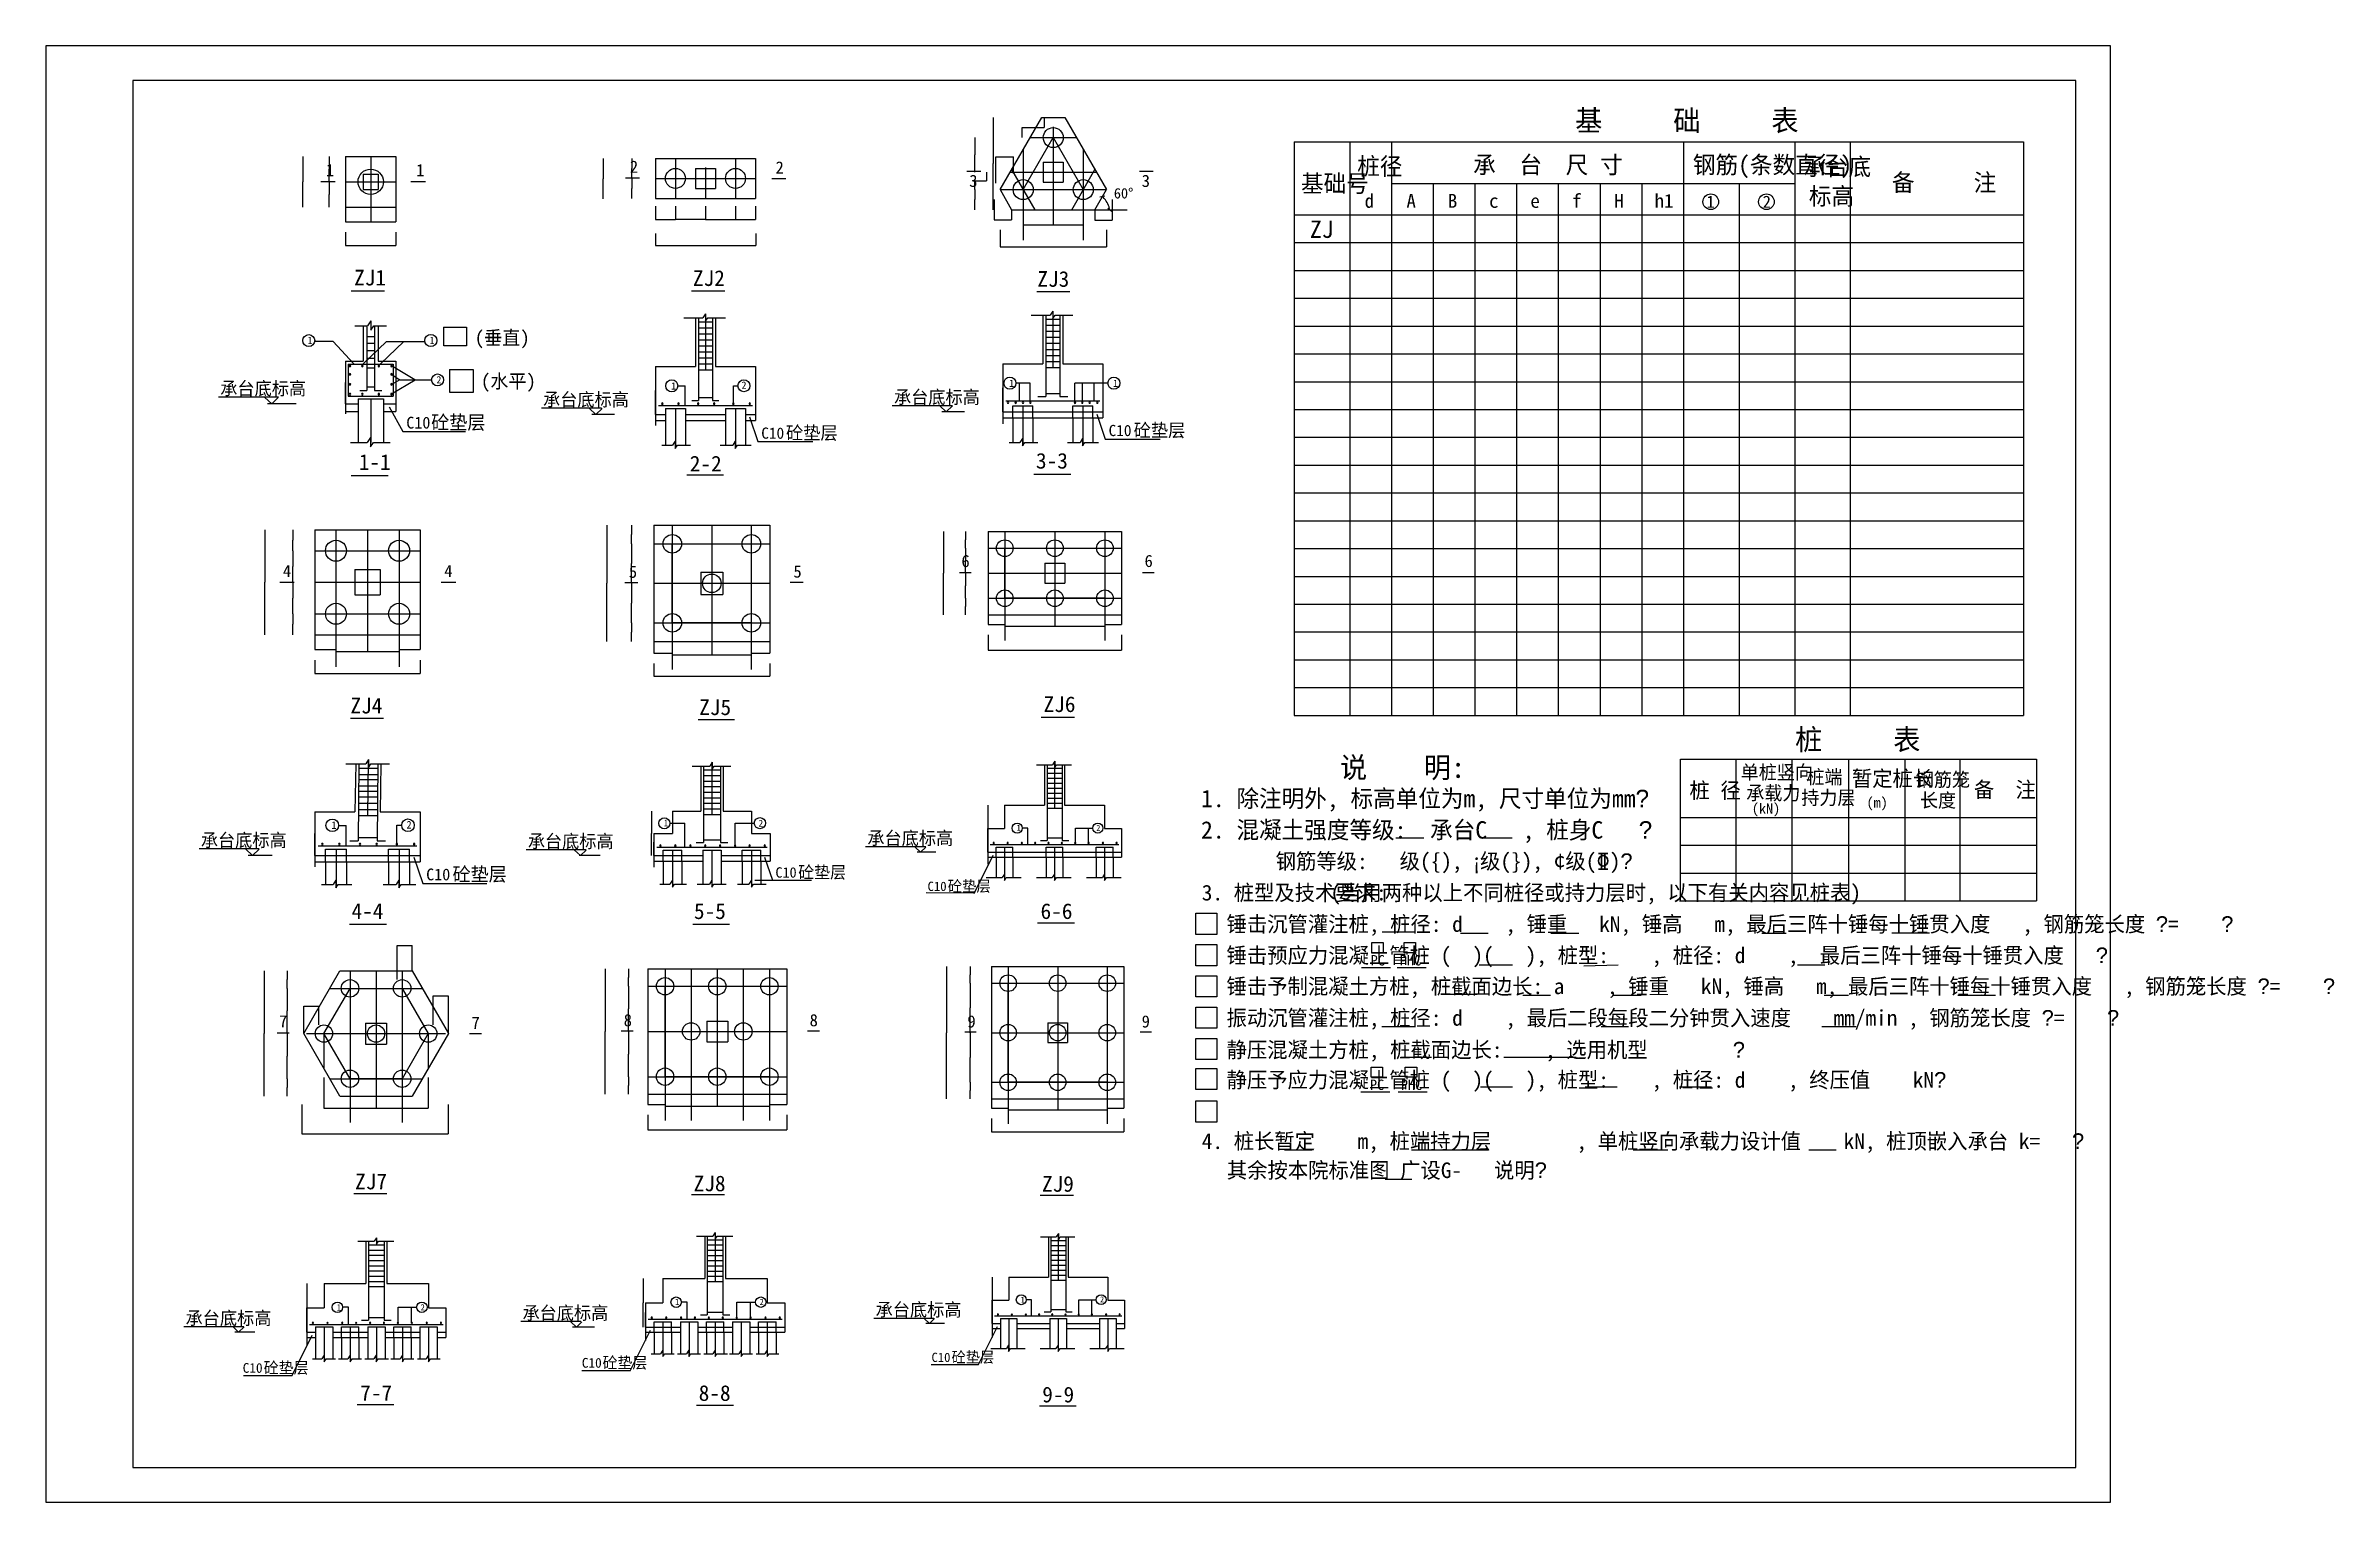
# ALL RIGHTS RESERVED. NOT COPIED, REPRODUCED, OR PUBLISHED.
# Model space of a CAD drawing. Header units: metres. Extents: x 5647 to 71479, y 8406 to 50306.
import ezdxf

# ---------------------------------------------------------------- set-up
doc = ezdxf.new("R2010")
doc.units = ezdxf.units.M
for name, color, linetype in [('1', 1, 'Continuous'), ('3', 7, 'Continuous'), ('AXIS', 9, 'Continuous'), ('CCX', 7, 'Continuous'), ('HZ', 2, 'Continuous'), ('LI', 7, 'Continuous'), ('LIS', 2, 'Continuous'), ('LT', 7, 'Continuous'), ('LTX', 7, 'Continuous'), ('STEEL', 4, 'Continuous'), ('TXT', 7, 'Continuous'), ('ZU', 2, 'Continuous')]:
    doc.layers.add(name, color=color, linetype=linetype)
doc.dimstyles.get("Standard").update_dxf_attribs({"dimtxt": 2.5, "dimasz": 2.5, "dimexe": 1.25, "dimexo": 0.625, "dimtad": 1, "dimcen": 2.5, "dimazin": 3, "dimtfac": 1, "dimtmove": 0, "dimatfit": 3})

# ---------------------------------------------------------------- blocks, each defined once
blk = doc.blocks.new('_CLOSEDFILLED')
at = {"color": 0, "linetype": 'BYBLOCK'}
blk.add_solid([(-1, 0), (0, 0), (-1, 0)], dxfattribs=at)
blk = doc.blocks.new('*D1')
for p, q in [((32856.61, 19442.41), (32856.61, 19057.34)), ((36658.58, 19442.41), (36658.58, 19057.34)), ((32856.86, 19057.34), (34757.095, 19057.34)), ((34758.095, 19057.34), (36658.33, 19057.34))]:
    blk.add_line(p, q)
at = {"layer": 'Defpoints'}
for p in [(32856.61, 19442.41), (36658.58, 19442.41), (32856.61, 19057.34)]:
    blk.add_point(p, dxfattribs=at)
at = {"xscale": 0.25, "yscale": 0.25, "rotation": 180}
blk.add_blockref('_CLOSEDFILLED', (32856.61, 19057.34), dxfattribs=at)
at = {"xscale": 0.25, "yscale": 0.25}
blk.add_blockref('_CLOSEDFILLED', (36658.58, 19057.34), dxfattribs=at)
at = {"insert": (34757.595, 19057.34), "char_height": 1, "attachment_point": 5}
blk.add_mtext('A', dxfattribs=at)
blk = doc.blocks.new('*D2')
for p, q in [((31557.42, 23814.24), (31557.42, 21913.25)), ((31557.17, 21913.25), (31556.92, 21913.25)), ((31557.42, 20012.27), (31557.42, 21913.25)), ((31557.42, 21913.25), (31557.42, 21913.25)), ((31557.67, 21913.25), (31557.92, 21913.25))]:
    blk.add_line(p, q)
at = {"layer": 'Defpoints'}
for p in [(31557.42, 23814.24), (31557.42, 21913.25), (31557.42, 20012.27)]:
    blk.add_point(p, dxfattribs=at)
at = {"xscale": 0.25, "yscale": 0.25}
blk.add_blockref('_CLOSEDFILLED', (31557.42, 21913.25), dxfattribs=at)
at = {"xscale": 0.25, "yscale": 0.25, "rotation": 180}
blk.add_blockref('_CLOSEDFILLED', (31557.42, 21913.25), dxfattribs=at)
at = {"insert": (31557.42, 21914.375), "char_height": 1, "attachment_point": 5}
blk.add_mtext('B', dxfattribs=at)
blk = doc.blocks.new('*D3')
for p, q in [((21742.95, 23749.96), (21742.95, 21949.03)), ((21742.7, 21949.03), (21742.45, 21949.03)), ((21742.95, 20148.1), (21742.95, 21949.03)), ((21742.95, 21949.03), (21742.95, 21949.03)), ((21743.2, 21949.03), (21743.45, 21949.03))]:
    blk.add_line(p, q)
at = {"layer": 'Defpoints'}
for p in [(21742.95, 23749.96), (21742.95, 21949.03), (21742.95, 20148.1)]:
    blk.add_point(p, dxfattribs=at)
at = {"xscale": 0.25, "yscale": 0.25}
blk.add_blockref('_CLOSEDFILLED', (21742.95, 21949.03), dxfattribs=at)
at = {"xscale": 0.25, "yscale": 0.25, "rotation": 180}
blk.add_blockref('_CLOSEDFILLED', (21742.95, 21949.03), dxfattribs=at)
at = {"insert": (21742.95, 21950.155), "char_height": 1, "attachment_point": 5}
blk.add_mtext('B', dxfattribs=at)
blk = doc.blocks.new('*D4')
for p, q in [((11929.04, 23689.57), (11929.04, 21888.64)), ((11928.79, 21888.64), (11928.54, 21888.64)), ((11929.04, 20087.71), (11929.04, 21888.64)), ((11929.04, 21888.64), (11929.04, 21888.64)), ((11929.29, 21888.64), (11929.54, 21888.64))]:
    blk.add_line(p, q)
at = {"layer": 'Defpoints'}
for p in [(11929.04, 23689.57), (11929.04, 21888.64), (11929.04, 20087.71)]:
    blk.add_point(p, dxfattribs=at)
at = {"xscale": 0.25, "yscale": 0.25}
blk.add_blockref('_CLOSEDFILLED', (11929.04, 21888.64), dxfattribs=at)
at = {"xscale": 0.25, "yscale": 0.25, "rotation": 180}
blk.add_blockref('_CLOSEDFILLED', (11929.04, 21888.64), dxfattribs=at)
at = {"insert": (11929.04, 21889.765), "char_height": 1, "attachment_point": 5}
blk.add_mtext('B', dxfattribs=at)
blk = doc.blocks.new('*D5')
for p, q in [((22962.58, 19548.25), (22962.58, 19114.53)), ((22962.83, 19114.53), (24963.12, 19114.53)), ((24964.12, 19114.53), (26964.41, 19114.53)), ((26964.66, 19548.25), (26964.66, 19114.53))]:
    blk.add_line(p, q)
at = {"layer": 'Defpoints'}
for p in [(22962.58, 19548.25), (22962.58, 19114.53), (26964.66, 19548.25)]:
    blk.add_point(p, dxfattribs=at)
at = {"xscale": 0.25, "yscale": 0.25, "rotation": 180}
blk.add_blockref('_CLOSEDFILLED', (22962.58, 19114.53), dxfattribs=at)
at = {"xscale": 0.25, "yscale": 0.25}
blk.add_blockref('_CLOSEDFILLED', (26964.66, 19114.53), dxfattribs=at)
at = {"insert": (24963.62, 19114.53), "char_height": 1, "attachment_point": 5}
blk.add_mtext('A', dxfattribs=at)
blk = doc.blocks.new('*D6')
for p, q in [((13013.69, 19852.64), (13013.69, 19008.47)), ((17219.4, 19852.64), (17219.4, 19008.47)), ((13013.94, 19008.47), (15116.045, 19008.47)), ((15117.045, 19008.47), (17219.15, 19008.47))]:
    blk.add_line(p, q)
at = {"layer": 'Defpoints'}
for p in [(13013.69, 19852.64), (17219.4, 19852.64), (13013.69, 19008.47)]:
    blk.add_point(p, dxfattribs=at)
at = {"xscale": 0.25, "yscale": 0.25, "rotation": 180}
blk.add_blockref('_CLOSEDFILLED', (13013.69, 19008.47), dxfattribs=at)
at = {"xscale": 0.25, "yscale": 0.25}
blk.add_blockref('_CLOSEDFILLED', (17219.4, 19008.47), dxfattribs=at)
at = {"insert": (15116.545, 19008.47), "char_height": 1, "attachment_point": 5}
blk.add_mtext('A', dxfattribs=at)
blk = doc.blocks.new('*D7')
for p, q in [((23137.15, 32531.21), (23137.15, 32167.66)), ((26477.55, 32531.21), (26477.55, 32167.66)), ((23137.4, 32167.66), (24806.85, 32167.66)), ((24807.85, 32167.66), (26477.3, 32167.66))]:
    blk.add_line(p, q)
at = {"layer": 'Defpoints'}
for p in [(23137.15, 32531.21), (26477.55, 32531.21), (23137.15, 32167.66)]:
    blk.add_point(p, dxfattribs=at)
at = {"xscale": 0.25, "yscale": 0.25, "rotation": 180}
blk.add_blockref('_CLOSEDFILLED', (23137.15, 32167.66), dxfattribs=at)
at = {"xscale": 0.25, "yscale": 0.25}
blk.add_blockref('_CLOSEDFILLED', (26477.55, 32167.66), dxfattribs=at)
at = {"insert": (24807.35, 32167.66), "char_height": 1, "attachment_point": 5}
blk.add_mtext('A', dxfattribs=at)
blk = doc.blocks.new('*D8')
for p, q in [((13390.79, 32634.64), (13390.79, 32247.35)), ((16415.09, 32634.64), (16415.09, 32247.35)), ((13391.04, 32247.35), (14902.44, 32247.35)), ((14903.44, 32247.35), (16414.84, 32247.35))]:
    blk.add_line(p, q)
at = {"layer": 'Defpoints'}
for p in [(13390.79, 32634.64), (16415.09, 32634.64), (13390.79, 32247.35)]:
    blk.add_point(p, dxfattribs=at)
at = {"xscale": 0.25, "yscale": 0.25, "rotation": 180}
blk.add_blockref('_CLOSEDFILLED', (13390.79, 32247.35), dxfattribs=at)
at = {"xscale": 0.25, "yscale": 0.25}
blk.add_blockref('_CLOSEDFILLED', (16415.09, 32247.35), dxfattribs=at)
at = {"insert": (14902.94, 32247.35), "char_height": 1, "attachment_point": 5}
blk.add_mtext('A', dxfattribs=at)
blk = doc.blocks.new('*D9')
for p, q in [((11946.18, 36384.2), (11946.18, 34872.05)), ((11945.93, 34872.05), (11945.68, 34872.05)), ((11946.18, 33359.9), (11946.18, 34872.05)), ((11946.18, 34872.05), (11946.18, 34872.05)), ((11946.43, 34872.05), (11946.68, 34872.05))]:
    blk.add_line(p, q)
at = {"layer": 'Defpoints'}
for p in [(11946.18, 36384.2), (11946.18, 34872.05), (11946.18, 33359.9)]:
    blk.add_point(p, dxfattribs=at)
at = {"xscale": 0.25, "yscale": 0.25}
blk.add_blockref('_CLOSEDFILLED', (11946.18, 34872.05), dxfattribs=at)
at = {"xscale": 0.25, "yscale": 0.25, "rotation": 180}
blk.add_blockref('_CLOSEDFILLED', (11946.18, 34872.05), dxfattribs=at)
at = {"insert": (11946.18, 34873.175), "char_height": 1, "attachment_point": 5}
blk.add_mtext('B', dxfattribs=at)
blk = doc.blocks.new('*D10')
for p, q in [((21787.44, 36511.44), (21787.44, 34841.24)), ((21787.19, 34841.24), (21786.94, 34841.24)), ((21787.44, 33171.04), (21787.44, 34841.24)), ((21787.44, 34841.24), (21787.44, 34841.24)), ((21787.69, 34841.24), (21787.94, 34841.24))]:
    blk.add_line(p, q)
at = {"layer": 'Defpoints'}
for p in [(21787.44, 36511.44), (21787.44, 34841.24), (21787.44, 33171.04)]:
    blk.add_point(p, dxfattribs=at)
at = {"xscale": 0.25, "yscale": 0.25}
blk.add_blockref('_CLOSEDFILLED', (21787.44, 34841.24), dxfattribs=at)
at = {"xscale": 0.25, "yscale": 0.25, "rotation": 180}
blk.add_blockref('_CLOSEDFILLED', (21787.44, 34841.24), dxfattribs=at)
at = {"insert": (21787.44, 34842.365), "char_height": 1, "attachment_point": 5}
blk.add_mtext('B', dxfattribs=at)
blk = doc.blocks.new('*D11')
for p, q in [((31468.74, 36332.29), (31468.74, 35131.67)), ((31468.49, 35131.67), (31468.24, 35131.67)), ((31468.74, 33931.05), (31468.74, 35131.67)), ((31468.74, 35131.67), (31468.74, 35131.67)), ((31468.99, 35131.67), (31469.24, 35131.67))]:
    blk.add_line(p, q)
at = {"layer": 'Defpoints'}
for p in [(31468.74, 36332.29), (31468.74, 35131.67), (31468.74, 33931.05)]:
    blk.add_point(p, dxfattribs=at)
at = {"xscale": 0.25, "yscale": 0.25}
blk.add_blockref('_CLOSEDFILLED', (31468.74, 35131.67), dxfattribs=at)
at = {"xscale": 0.25, "yscale": 0.25, "rotation": 180}
blk.add_blockref('_CLOSEDFILLED', (31468.74, 35131.67), dxfattribs=at)
at = {"insert": (31468.74, 35132.795), "char_height": 1, "attachment_point": 5}
blk.add_mtext('B', dxfattribs=at)
blk = doc.blocks.new('*D12')
for p, q in [((32754.26, 33355.2), (32754.26, 32918.73)), ((32754.51, 32918.73), (34674.755, 32918.73)), ((34675.755, 32918.73), (36596, 32918.73)), ((36596.25, 33355.2), (36596.25, 32918.73))]:
    blk.add_line(p, q)
at = {"layer": 'Defpoints'}
for p in [(32754.26, 33355.2), (32754.26, 32918.73), (36596.25, 33355.2)]:
    blk.add_point(p, dxfattribs=at)
at = {"xscale": 0.25, "yscale": 0.25, "rotation": 180}
blk.add_blockref('_CLOSEDFILLED', (32754.26, 32918.73), dxfattribs=at)
at = {"xscale": 0.25, "yscale": 0.25}
blk.add_blockref('_CLOSEDFILLED', (36596.25, 32918.73), dxfattribs=at)
at = {"insert": (34675.255, 32918.73), "char_height": 1, "attachment_point": 5}
blk.add_mtext('A', dxfattribs=at)
blk = doc.blocks.new('*D13')
for p, q in [((32974.96, 46353.09), (32974.96, 47111.96)), ((32975.21, 47111.96), (33230.005, 47111.96)), ((33231.005, 47111.96), (33485.8, 47111.96)), ((33486.05, 46633.22), (33486.05, 47111.96))]:
    blk.add_line(p, q)
at = {"layer": 'Defpoints'}
for p in [(32974.96, 47111.96), (32974.96, 46353.09), (33486.05, 46633.22)]:
    blk.add_point(p, dxfattribs=at)
at = {"xscale": 0.25, "yscale": 0.25, "rotation": 180}
blk.add_blockref('_CLOSEDFILLED', (32974.96, 47111.96), dxfattribs=at)
at = {"xscale": 0.25, "yscale": 0.25}
blk.add_blockref('_CLOSEDFILLED', (33486.05, 47111.96), dxfattribs=at)
at = {"insert": (33230.505, 47111.96), "char_height": 1, "attachment_point": 5}
blk.add_mtext('c', dxfattribs=at)
blk = doc.blocks.new('*D14')
for p, q in [((32900.63, 48239.42), (32900.63, 46915.07)), ((32900.38, 46915.07), (32900.13, 46915.07)), ((32900.63, 45590.72), (32900.63, 46915.07)), ((32900.63, 46915.07), (32900.63, 46915.07)), ((32900.88, 46915.07), (32901.13, 46915.07))]:
    blk.add_line(p, q)
at = {"layer": 'Defpoints'}
for p in [(32900.63, 48239.42), (32900.63, 46915.07), (32900.63, 45590.72)]:
    blk.add_point(p, dxfattribs=at)
at = {"xscale": 0.25, "yscale": 0.25}
blk.add_blockref('_CLOSEDFILLED', (32900.63, 46915.07), dxfattribs=at)
at = {"xscale": 0.25, "yscale": 0.25, "rotation": 180}
blk.add_blockref('_CLOSEDFILLED', (32900.63, 46915.07), dxfattribs=at)
at = {"insert": (32900.63, 46916.195), "char_height": 1, "attachment_point": 5}
blk.add_mtext('B', dxfattribs=at)
blk = doc.blocks.new('*D15')
for p, q in [((33103.52, 45012.51), (33103.52, 44520.71)), ((36159.34, 45012.51), (36159.34, 44520.71)), ((33103.77, 44520.71), (34630.93, 44520.71)), ((34631.93, 44520.71), (36159.09, 44520.71))]:
    blk.add_line(p, q)
at = {"layer": 'Defpoints'}
for p in [(33103.52, 45012.51), (36159.34, 45012.51), (33103.52, 44520.71)]:
    blk.add_point(p, dxfattribs=at)
at = {"xscale": 0.25, "yscale": 0.25, "rotation": 180}
blk.add_blockref('_CLOSEDFILLED', (33103.52, 44520.71), dxfattribs=at)
at = {"xscale": 0.25, "yscale": 0.25}
blk.add_blockref('_CLOSEDFILLED', (36159.34, 44520.71), dxfattribs=at)
at = {"insert": (34631.43, 44520.71), "char_height": 1, "attachment_point": 5}
blk.add_mtext('A', dxfattribs=at)
blk = doc.blocks.new('*D16')
for p, q in [((14267.12, 44943.71), (14267.12, 44560.53)), ((15722.42, 44943.71), (15722.42, 44560.53)), ((14267.37, 44560.53), (14994.27, 44560.53)), ((14995.27, 44560.53), (15722.17, 44560.53))]:
    blk.add_line(p, q)
at = {"layer": 'Defpoints'}
for p in [(14267.12, 44943.71), (15722.42, 44943.71), (14267.12, 44560.53)]:
    blk.add_point(p, dxfattribs=at)
at = {"xscale": 0.25, "yscale": 0.25, "rotation": 180}
blk.add_blockref('_CLOSEDFILLED', (14267.12, 44560.53), dxfattribs=at)
at = {"xscale": 0.25, "yscale": 0.25}
blk.add_blockref('_CLOSEDFILLED', (15722.42, 44560.53), dxfattribs=at)
at = {"insert": (14994.77, 44560.53), "char_height": 1, "attachment_point": 5}
blk.add_mtext('A', dxfattribs=at)
blk = doc.blocks.new('*D17')
for p, q in [((21686.44, 47060.58), (21686.44, 46480.67)), ((21686.19, 46480.67), (21685.94, 46480.67)), ((21686.44, 45900.76), (21686.44, 46480.67)), ((21686.44, 46480.67), (21686.44, 46480.67)), ((21686.69, 46480.67), (21686.94, 46480.67))]:
    blk.add_line(p, q)
at = {"layer": 'Defpoints'}
for p in [(21686.44, 47060.58), (21686.44, 46480.67), (21686.44, 45900.76)]:
    blk.add_point(p, dxfattribs=at)
at = {"xscale": 0.25, "yscale": 0.25}
blk.add_blockref('_CLOSEDFILLED', (21686.44, 46480.67), dxfattribs=at)
at = {"xscale": 0.25, "yscale": 0.25, "rotation": 180}
blk.add_blockref('_CLOSEDFILLED', (21686.44, 46480.67), dxfattribs=at)
at = {"insert": (21686.44, 46481.795), "char_height": 1, "attachment_point": 5}
blk.add_mtext('B', dxfattribs=at)
blk = doc.blocks.new('*D18')
for p, q in [((13046.58, 47120.94), (13046.58, 46393.29)), ((13046.33, 46393.29), (13046.08, 46393.29)), ((13046.58, 45665.64), (13046.58, 46393.29)), ((13046.58, 46393.29), (13046.58, 46393.29)), ((13046.83, 46393.29), (13047.08, 46393.29))]:
    blk.add_line(p, q)
at = {"layer": 'Defpoints'}
for p in [(13046.58, 47120.94), (13046.58, 46393.29), (13046.58, 45665.64)]:
    blk.add_point(p, dxfattribs=at)
at = {"xscale": 0.25, "yscale": 0.25}
blk.add_blockref('_CLOSEDFILLED', (13046.58, 46393.29), dxfattribs=at)
at = {"xscale": 0.25, "yscale": 0.25, "rotation": 180}
blk.add_blockref('_CLOSEDFILLED', (13046.58, 46393.29), dxfattribs=at)
at = {"insert": (13046.58, 46394.415), "char_height": 1, "attachment_point": 5}
blk.add_mtext('B', dxfattribs=at)
blk = doc.blocks.new('*D19')
for p, q in [((23184.21, 44908.88), (23184.21, 44560.53)), ((26076.09, 44908.88), (26076.09, 44560.53)), ((23184.46, 44560.53), (24629.65, 44560.53)), ((24630.65, 44560.53), (26075.84, 44560.53))]:
    blk.add_line(p, q)
at = {"layer": 'Defpoints'}
for p in [(23184.21, 44908.88), (26076.09, 44908.88), (23184.21, 44560.53)]:
    blk.add_point(p, dxfattribs=at)
at = {"xscale": 0.25, "yscale": 0.25, "rotation": 180}
blk.add_blockref('_CLOSEDFILLED', (23184.21, 44560.53), dxfattribs=at)
at = {"xscale": 0.25, "yscale": 0.25}
blk.add_blockref('_CLOSEDFILLED', (26076.09, 44560.53), dxfattribs=at)
at = {"insert": (24630.15, 44560.53), "char_height": 1, "attachment_point": 5}
blk.add_mtext('A', dxfattribs=at)
blk = doc.blocks.new('*D20')
for p, q in [((22497.9, 36244.64), (22497.65, 36244.64)), ((22498.15, 36511.44), (22498.15, 36244.64)), ((22498.15, 35977.83), (22498.15, 36244.64)), ((22498.15, 36244.64), (22498.15, 36244.64)), ((22498.4, 36244.64), (22498.65, 36244.64))]:
    blk.add_line(p, q)
at = {"layer": 'Defpoints'}
for p in [(22498.15, 36511.44), (22498.15, 36244.64), (22498.15, 35977.83)]:
    blk.add_point(p, dxfattribs=at)
at = {"layer": 'CCX', "xscale": 0.25, "yscale": 0.25}
blk.add_blockref('_CLOSEDFILLED', (22498.15, 36244.64), dxfattribs=at)
at = {"layer": 'CCX', "xscale": 0.25, "yscale": 0.25, "rotation": 180}
blk.add_blockref('_CLOSEDFILLED', (22498.15, 36244.64), dxfattribs=at)
at = {"layer": 'CCX', "insert": (22498.15, 36245.765), "char_height": 1, "attachment_point": 5}
blk.add_mtext('c', dxfattribs=at)
blk = doc.blocks.new('*D21')
for p, q in [((22497.9, 34272.95), (22497.65, 34272.95)), ((22498.15, 34841.24), (22498.15, 34272.95)), ((22498.15, 33704.65), (22498.15, 34272.95)), ((22498.15, 34272.95), (22498.15, 34272.95)), ((22498.4, 34272.95), (22498.65, 34272.95))]:
    blk.add_line(p, q)
at = {"layer": 'Defpoints'}
for p in [(22498.15, 34841.24), (22498.15, 34272.95), (22498.15, 33704.65)]:
    blk.add_point(p, dxfattribs=at)
at = {"layer": 'CCX', "xscale": 0.25, "yscale": 0.25}
blk.add_blockref('_CLOSEDFILLED', (22498.15, 34272.95), dxfattribs=at)
at = {"layer": 'CCX', "xscale": 0.25, "yscale": 0.25, "rotation": 180}
blk.add_blockref('_CLOSEDFILLED', (22498.15, 34272.95), dxfattribs=at)
at = {"layer": 'CCX', "insert": (22498.15, 34274.075), "char_height": 1, "attachment_point": 5}
blk.add_mtext('f', dxfattribs=at)
blk = doc.blocks.new('*D22')
for p, q in [((22498.15, 35977.83), (22498.15, 35409.54)), ((22497.9, 35409.54), (22497.65, 35409.54)), ((22498.15, 34841.24), (22498.15, 35409.54)), ((22498.15, 35409.54), (22498.15, 35409.54)), ((22498.4, 35409.54), (22498.65, 35409.54))]:
    blk.add_line(p, q)
at = {"layer": 'Defpoints'}
for p in [(22498.15, 35977.83), (22498.15, 35409.54), (22498.15, 34841.24)]:
    blk.add_point(p, dxfattribs=at)
at = {"layer": 'CCX', "xscale": 0.25, "yscale": 0.25}
blk.add_blockref('_CLOSEDFILLED', (22498.15, 35409.54), dxfattribs=at)
at = {"layer": 'CCX', "xscale": 0.25, "yscale": 0.25, "rotation": 180}
blk.add_blockref('_CLOSEDFILLED', (22498.15, 35409.54), dxfattribs=at)
at = {"layer": 'CCX', "insert": (22498.15, 35410.665), "char_height": 1, "attachment_point": 5}
blk.add_mtext('f', dxfattribs=at)
blk = doc.blocks.new('*D23')
for p, q in [((12751.79, 36384.2), (12751.79, 36081.77)), ((12751.54, 36081.77), (12751.29, 36081.77)), ((12751.79, 35779.34), (12751.79, 36081.77)), ((12751.79, 36081.77), (12751.79, 36081.77)), ((12752.04, 36081.77), (12752.29, 36081.77))]:
    blk.add_line(p, q)
at = {"layer": 'Defpoints'}
for p in [(12751.79, 36384.2), (12751.79, 36081.77), (12751.79, 35779.34)]:
    blk.add_point(p, dxfattribs=at)
at = {"layer": 'CCX', "xscale": 0.25, "yscale": 0.25}
blk.add_blockref('_CLOSEDFILLED', (12751.79, 36081.77), dxfattribs=at)
at = {"layer": 'CCX', "xscale": 0.25, "yscale": 0.25, "rotation": 180}
blk.add_blockref('_CLOSEDFILLED', (12751.79, 36081.77), dxfattribs=at)
at = {"layer": 'CCX', "insert": (12751.79, 36082.895), "char_height": 1, "attachment_point": 5}
blk.add_mtext('c', dxfattribs=at)
blk = doc.blocks.new('*D24')
for p, q in [((12751.54, 33662.33), (12751.29, 33662.33)), ((12751.79, 33964.76), (12751.79, 33662.33)), ((12751.79, 33359.9), (12751.79, 33662.33)), ((12751.79, 33662.33), (12751.79, 33662.33)), ((12752.04, 33662.33), (12752.29, 33662.33))]:
    blk.add_line(p, q)
at = {"layer": 'Defpoints'}
for p in [(12751.79, 33964.76), (12751.79, 33662.33), (12751.79, 33359.9)]:
    blk.add_point(p, dxfattribs=at)
at = {"layer": 'CCX', "xscale": 0.25, "yscale": 0.25}
blk.add_blockref('_CLOSEDFILLED', (12751.79, 33662.33), dxfattribs=at)
at = {"layer": 'CCX', "xscale": 0.25, "yscale": 0.25, "rotation": 180}
blk.add_blockref('_CLOSEDFILLED', (12751.79, 33662.33), dxfattribs=at)
at = {"layer": 'CCX', "insert": (12751.79, 33663.455), "char_height": 1, "attachment_point": 5}
blk.add_mtext('c', dxfattribs=at)
blk = doc.blocks.new('*D25')
for p, q in [((12751.54, 34418.41), (12751.29, 34418.41)), ((12751.79, 34872.05), (12751.79, 34418.41)), ((12751.79, 33964.76), (12751.79, 34418.41)), ((12751.79, 34418.41), (12751.79, 34418.41)), ((12752.04, 34418.41), (12752.29, 34418.41))]:
    blk.add_line(p, q)
at = {"layer": 'Defpoints'}
for p in [(12751.79, 34872.05), (12751.79, 34418.41), (12751.79, 33964.76)]:
    blk.add_point(p, dxfattribs=at)
at = {"layer": 'CCX', "xscale": 0.25, "yscale": 0.25}
blk.add_blockref('_CLOSEDFILLED', (12751.79, 34418.41), dxfattribs=at)
at = {"layer": 'CCX', "xscale": 0.25, "yscale": 0.25, "rotation": 180}
blk.add_blockref('_CLOSEDFILLED', (12751.79, 34418.41), dxfattribs=at)
at = {"layer": 'CCX', "insert": (12751.79, 34419.535), "char_height": 1, "attachment_point": 5}
blk.add_mtext('f', dxfattribs=at)
blk = doc.blocks.new('*D26')
for p, q in [((12751.79, 35779.34), (12751.79, 35325.7)), ((12751.54, 35325.7), (12751.29, 35325.7)), ((12751.79, 34872.05), (12751.79, 35325.7)), ((12751.79, 35325.7), (12751.79, 35325.7)), ((12752.04, 35325.7), (12752.29, 35325.7))]:
    blk.add_line(p, q)
at = {"layer": 'Defpoints'}
for p in [(12751.79, 35779.34), (12751.79, 35325.7), (12751.79, 34872.05)]:
    blk.add_point(p, dxfattribs=at)
at = {"layer": 'CCX', "xscale": 0.25, "yscale": 0.25}
blk.add_blockref('_CLOSEDFILLED', (12751.79, 35325.7), dxfattribs=at)
at = {"layer": 'CCX', "xscale": 0.25, "yscale": 0.25, "rotation": 180}
blk.add_blockref('_CLOSEDFILLED', (12751.79, 35325.7), dxfattribs=at)
at = {"layer": 'CCX', "insert": (12751.79, 35326.825), "char_height": 1, "attachment_point": 5}
blk.add_mtext('f', dxfattribs=at)
blk = doc.blocks.new('*D27')
for p, q in [((22507.6, 46201.39), (22507.35, 46201.39)), ((22507.85, 46489.41), (22507.85, 46201.39)), ((22507.85, 45913.36), (22507.85, 46201.39)), ((22507.85, 46201.39), (22507.85, 46201.39)), ((22508.1, 46201.39), (22508.35, 46201.39))]:
    blk.add_line(p, q)
at = {"layer": 'Defpoints'}
for p in [(22507.85, 46489.41), (22507.85, 46201.39), (22507.85, 45913.36)]:
    blk.add_point(p, dxfattribs=at)
at = {"layer": 'CCX', "xscale": 0.25, "yscale": 0.25}
blk.add_blockref('_CLOSEDFILLED', (22507.85, 46201.39), dxfattribs=at)
at = {"layer": 'CCX', "xscale": 0.25, "yscale": 0.25, "rotation": 180}
blk.add_blockref('_CLOSEDFILLED', (22507.85, 46201.39), dxfattribs=at)
at = {"layer": 'CCX', "insert": (22507.85, 46202.515), "char_height": 1, "attachment_point": 5}
blk.add_mtext('c', dxfattribs=at)
blk = doc.blocks.new('*D28')
for p, q in [((22507.6, 46777.44), (22507.35, 46777.44)), ((22507.85, 47065.47), (22507.85, 46777.44)), ((22507.85, 46489.41), (22507.85, 46777.44)), ((22507.85, 46777.44), (22507.85, 46777.44)), ((22508.1, 46777.44), (22508.35, 46777.44))]:
    blk.add_line(p, q)
at = {"layer": 'Defpoints'}
for p in [(22507.85, 47065.47), (22507.85, 46777.44), (22507.85, 46489.41)]:
    blk.add_point(p, dxfattribs=at)
at = {"layer": 'CCX', "xscale": 0.25, "yscale": 0.25}
blk.add_blockref('_CLOSEDFILLED', (22507.85, 46777.44), dxfattribs=at)
at = {"layer": 'CCX', "xscale": 0.25, "yscale": 0.25, "rotation": 180}
blk.add_blockref('_CLOSEDFILLED', (22507.85, 46777.44), dxfattribs=at)
at = {"layer": 'CCX', "insert": (22507.85, 46778.565), "char_height": 1, "attachment_point": 5}
blk.add_mtext('c', dxfattribs=at)
blk = doc.blocks.new('*D29')
for p, q in [((32375.32, 47663.37), (32375.32, 47164.5)), ((32375.07, 47164.5), (32374.82, 47164.5)), ((32375.32, 46665.64), (32375.32, 47164.5)), ((32375.32, 47164.5), (32375.32, 47164.5)), ((32375.57, 47164.5), (32375.82, 47164.5))]:
    blk.add_line(p, q)
at = {"layer": 'Defpoints'}
for p in [(32375.32, 47663.37), (32375.32, 47164.5), (32375.32, 46665.64)]:
    blk.add_point(p, dxfattribs=at)
at = {"layer": 'CCX', "xscale": 0.25, "yscale": 0.25}
blk.add_blockref('_CLOSEDFILLED', (32375.32, 47164.5), dxfattribs=at)
at = {"layer": 'CCX', "xscale": 0.25, "yscale": 0.25, "rotation": 180}
blk.add_blockref('_CLOSEDFILLED', (32375.32, 47164.5), dxfattribs=at)
at = {"layer": 'CCX', "insert": (32375.32, 47165.625), "char_height": 1, "attachment_point": 5}
blk.add_mtext('2f', dxfattribs=at)
blk = doc.blocks.new('*D30')
for p, q in [((32375.32, 46166.77), (32375.32, 46416.2)), ((32375.57, 46416.2), (32544.085, 46416.2)), ((32545.085, 46416.2), (32713.6, 46416.2)), ((32713.85, 46665.64), (32713.85, 46416.2))]:
    blk.add_line(p, q)
at = {"layer": 'Defpoints'}
for p in [(32375.32, 46416.2), (32375.32, 46166.77), (32713.85, 46665.64)]:
    blk.add_point(p, dxfattribs=at)
at = {"layer": 'CCX', "xscale": 0.25, "yscale": 0.25, "rotation": 180}
blk.add_blockref('_CLOSEDFILLED', (32375.32, 46416.2), dxfattribs=at)
at = {"layer": 'CCX', "xscale": 0.25, "yscale": 0.25}
blk.add_blockref('_CLOSEDFILLED', (32713.85, 46416.2), dxfattribs=at)
at = {"layer": 'CCX', "insert": (32544.585, 46416.2), "char_height": 1, "attachment_point": 5}
blk.add_mtext('f', dxfattribs=at)
blk = doc.blocks.new('*D31')
for p, q in [((32375.32, 46166.77), (32375.32, 45878.74)), ((32375.07, 45878.74), (32374.82, 45878.74)), ((32375.32, 45590.72), (32375.32, 45878.74)), ((32375.32, 45878.74), (32375.32, 45878.74)), ((32375.57, 45878.74), (32375.82, 45878.74))]:
    blk.add_line(p, q)
at = {"layer": 'Defpoints'}
for p in [(32375.32, 46166.77), (32375.32, 45878.74), (32375.32, 45590.72)]:
    blk.add_point(p, dxfattribs=at)
at = {"layer": 'CCX', "xscale": 0.25, "yscale": 0.25}
blk.add_blockref('_CLOSEDFILLED', (32375.32, 45878.74), dxfattribs=at)
at = {"layer": 'CCX', "xscale": 0.25, "yscale": 0.25, "rotation": 180}
blk.add_blockref('_CLOSEDFILLED', (32375.32, 45878.74), dxfattribs=at)
at = {"layer": 'CCX', "insert": (32375.32, 45879.865), "char_height": 1, "attachment_point": 5}
blk.add_mtext('c', dxfattribs=at)
blk = doc.blocks.new('*D32')
for p, q in [((34365.82, 48239.42), (34365.82, 47951.39)), ((33738.09, 47663.37), (33738.09, 47951.39)), ((33738.34, 47951.39), (34051.455, 47951.39)), ((34052.455, 47951.39), (34365.57, 47951.39))]:
    blk.add_line(p, q)
at = {"layer": 'Defpoints'}
for p in [(34365.82, 48239.42), (33738.09, 47951.39), (33738.09, 47663.37)]:
    blk.add_point(p, dxfattribs=at)
at = {"layer": 'CCX', "xscale": 0.25, "yscale": 0.25, "rotation": 180}
blk.add_blockref('_CLOSEDFILLED', (33738.09, 47951.39), dxfattribs=at)
at = {"layer": 'CCX', "xscale": 0.25, "yscale": 0.25}
blk.add_blockref('_CLOSEDFILLED', (34365.82, 47951.39), dxfattribs=at)
at = {"layer": 'CCX', "insert": (34051.955, 47951.39), "char_height": 1, "attachment_point": 5}
blk.add_mtext('c', dxfattribs=at)
blk = doc.blocks.new('*D33')
for p, q in [((13803.22, 46393.29), (13803.22, 46029.46)), ((13802.97, 46029.46), (13802.72, 46029.46)), ((13803.22, 45665.64), (13803.22, 46029.46)), ((13803.22, 46029.46), (13803.22, 46029.46)), ((13803.47, 46029.46), (13803.72, 46029.46))]:
    blk.add_line(p, q)
at = {"layer": 'Defpoints'}
for p in [(13803.22, 46393.29), (13803.22, 46029.46), (13803.22, 45665.64)]:
    blk.add_point(p, dxfattribs=at)
at = {"layer": 'CCX', "xscale": 0.25, "yscale": 0.25}
blk.add_blockref('_CLOSEDFILLED', (13803.22, 46029.46), dxfattribs=at)
at = {"layer": 'CCX', "xscale": 0.25, "yscale": 0.25, "rotation": 180}
blk.add_blockref('_CLOSEDFILLED', (13803.22, 46029.46), dxfattribs=at)
at = {"layer": 'CCX', "insert": (13803.22, 46030.585), "char_height": 1, "attachment_point": 5}
blk.add_mtext('c', dxfattribs=at)
blk = doc.blocks.new('*D34')
for p, q in [((13802.97, 46757.11), (13802.72, 46757.11)), ((13803.22, 47120.94), (13803.22, 46757.11)), ((13803.22, 46393.29), (13803.22, 46757.11)), ((13803.22, 46757.11), (13803.22, 46757.11)), ((13803.47, 46757.11), (13803.72, 46757.11))]:
    blk.add_line(p, q)
at = {"layer": 'Defpoints'}
for p in [(13803.22, 47120.94), (13803.22, 46757.11), (13803.22, 46393.29)]:
    blk.add_point(p, dxfattribs=at)
at = {"layer": 'CCX', "xscale": 0.25, "yscale": 0.25}
blk.add_blockref('_CLOSEDFILLED', (13803.22, 46757.11), dxfattribs=at)
at = {"layer": 'CCX', "xscale": 0.25, "yscale": 0.25, "rotation": 180}
blk.add_blockref('_CLOSEDFILLED', (13803.22, 46757.11), dxfattribs=at)
at = {"layer": 'CCX', "insert": (13803.22, 46758.235), "char_height": 1, "attachment_point": 5}
blk.add_mtext('c', dxfattribs=at)
blk = doc.blocks.new('*D35')
for p, q in [((25943.94, 33171.04), (25943.94, 32831.21)), ((26477.55, 33171.04), (26477.55, 32831.21)), ((25944.19, 32831.21), (26210.245, 32831.21)), ((26211.245, 32831.21), (26477.3, 32831.21))]:
    blk.add_line(p, q)
at = {"layer": 'Defpoints'}
for p in [(25943.94, 33171.04), (26477.55, 33171.04), (25943.94, 32831.21)]:
    blk.add_point(p, dxfattribs=at)
at = {"layer": 'CCX', "xscale": 0.25, "yscale": 0.25, "rotation": 180}
blk.add_blockref('_CLOSEDFILLED', (25943.94, 32831.21), dxfattribs=at)
at = {"layer": 'CCX', "xscale": 0.25, "yscale": 0.25}
blk.add_blockref('_CLOSEDFILLED', (26477.55, 32831.21), dxfattribs=at)
at = {"layer": 'CCX', "insert": (26210.745, 32831.21), "char_height": 1, "attachment_point": 5}
blk.add_mtext('c', dxfattribs=at)
blk = doc.blocks.new('*D36')
for p, q in [((23137.15, 33171.04), (23137.15, 32831.21)), ((23670.76, 33171.04), (23670.76, 32831.21)), ((23137.4, 32831.21), (23403.455, 32831.21)), ((23404.455, 32831.21), (23670.51, 32831.21))]:
    blk.add_line(p, q)
at = {"layer": 'Defpoints'}
for p in [(23137.15, 33171.04), (23670.76, 33171.04), (23137.15, 32831.21)]:
    blk.add_point(p, dxfattribs=at)
at = {"layer": 'CCX', "xscale": 0.25, "yscale": 0.25, "rotation": 180}
blk.add_blockref('_CLOSEDFILLED', (23137.15, 32831.21), dxfattribs=at)
at = {"layer": 'CCX', "xscale": 0.25, "yscale": 0.25}
blk.add_blockref('_CLOSEDFILLED', (23670.76, 32831.21), dxfattribs=at)
at = {"layer": 'CCX', "insert": (23403.955, 32831.21), "char_height": 1, "attachment_point": 5}
blk.add_mtext('c', dxfattribs=at)
blk = doc.blocks.new('*D37')
for p, q in [((23670.76, 33171.04), (23670.76, 32781.21)), ((24807.35, 33171.04), (24807.35, 32781.21)), ((23671.01, 32781.21), (24238.555, 32781.21)), ((24239.555, 32781.21), (24807.1, 32781.21))]:
    blk.add_line(p, q)
at = {"layer": 'Defpoints'}
for p in [(23670.76, 33171.04), (24807.35, 33171.04), (23670.76, 32781.21)]:
    blk.add_point(p, dxfattribs=at)
at = {"layer": 'CCX', "xscale": 0.25, "yscale": 0.25, "rotation": 180}
blk.add_blockref('_CLOSEDFILLED', (23670.76, 32781.21), dxfattribs=at)
at = {"layer": 'CCX', "xscale": 0.25, "yscale": 0.25}
blk.add_blockref('_CLOSEDFILLED', (24807.35, 32781.21), dxfattribs=at)
at = {"layer": 'CCX', "insert": (24239.055, 32781.21), "char_height": 1, "attachment_point": 5}
blk.add_mtext('e', dxfattribs=at)
blk = doc.blocks.new('*D38')
for p, q in [((24807.35, 33171.04), (24807.35, 32781.21)), ((25943.94, 33171.04), (25943.94, 32781.21)), ((24807.6, 32781.21), (25375.145, 32781.21)), ((25376.145, 32781.21), (25943.69, 32781.21))]:
    blk.add_line(p, q)
at = {"layer": 'Defpoints'}
for p in [(24807.35, 33171.04), (25943.94, 33171.04), (24807.35, 32781.21)]:
    blk.add_point(p, dxfattribs=at)
at = {"layer": 'CCX', "xscale": 0.25, "yscale": 0.25, "rotation": 180}
blk.add_blockref('_CLOSEDFILLED', (24807.35, 32781.21), dxfattribs=at)
at = {"layer": 'CCX', "xscale": 0.25, "yscale": 0.25}
blk.add_blockref('_CLOSEDFILLED', (25943.94, 32781.21), dxfattribs=at)
at = {"layer": 'CCX', "insert": (25375.645, 32781.21), "char_height": 1, "attachment_point": 5}
blk.add_mtext('e', dxfattribs=at)
blk = doc.blocks.new('*D39')
for p, q in [((23142.17, 27392.83), (23141.92, 27392.83)), ((23142.42, 27167.59), (23142.42, 27392.83)), ((23142.42, 27247.63), (23142.42, 27392.83)), ((23142.42, 27392.83), (23142.42, 27392.83)), ((23142.67, 27392.83), (23142.92, 27392.83))]:
    blk.add_line(p, q)
at = {"layer": 'Defpoints'}
for p in [(23142.42, 27392.83), (23142.42, 27247.63), (23142.42, 27167.59)]:
    blk.add_point(p, dxfattribs=at)
at = {"layer": 'CCX', "xscale": 0.25, "yscale": 0.25}
blk.add_blockref('_CLOSEDFILLED', (23142.42, 27392.83), dxfattribs=at)
at = {"layer": 'CCX', "xscale": 0.25, "yscale": 0.25, "rotation": 180}
blk.add_blockref('_CLOSEDFILLED', (23142.42, 27392.83), dxfattribs=at)
at = {"layer": 'CCX', "insert": (23142.42, 27393.955), "char_height": 1, "attachment_point": 5}
blk.add_mtext('35', dxfattribs=at)
blk = doc.blocks.new('*D40')
for p, q in [((23142.42, 27007.51), (23142.42, 26676.68)), ((23142.17, 26676.68), (23141.92, 26676.68)), ((23142.42, 26847.42), (23142.42, 26676.68)), ((23142.42, 26676.68), (23142.42, 26676.68)), ((23142.67, 26676.68), (23142.92, 26676.68))]:
    blk.add_line(p, q)
at = {"layer": 'Defpoints'}
for p in [(23142.42, 27007.51), (23142.42, 26847.42), (23142.42, 26676.68)]:
    blk.add_point(p, dxfattribs=at)
at = {"layer": 'CCX', "xscale": 0.25, "yscale": 0.25}
blk.add_blockref('_CLOSEDFILLED', (23142.42, 26676.68), dxfattribs=at)
at = {"layer": 'CCX', "xscale": 0.25, "yscale": 0.25, "rotation": 180}
blk.add_blockref('_CLOSEDFILLED', (23142.42, 26676.68), dxfattribs=at)
at = {"layer": 'CCX', "insert": (23142.42, 26677.805), "char_height": 1, "attachment_point": 5}
blk.add_mtext('80', dxfattribs=at)
blk = doc.blocks.new('*D41')
for p, q in [((23142.17, 27101.67), (23141.92, 27101.67)), ((23142.42, 27167.59), (23142.42, 27101.67)), ((23142.42, 27007.51), (23142.42, 27101.67)), ((23142.42, 27101.67), (23142.42, 27101.67)), ((23142.67, 27101.67), (23142.92, 27101.67))]:
    blk.add_line(p, q)
at = {"layer": 'Defpoints'}
for p in [(23142.42, 27167.59), (23142.42, 27101.67), (23142.42, 27007.51)]:
    blk.add_point(p, dxfattribs=at)
at = {"layer": 'CCX', "xscale": 0.25, "yscale": 0.25}
blk.add_blockref('_CLOSEDFILLED', (23142.42, 27101.67), dxfattribs=at)
at = {"layer": 'CCX', "xscale": 0.25, "yscale": 0.25, "rotation": 180}
blk.add_blockref('_CLOSEDFILLED', (23142.42, 27101.67), dxfattribs=at)
at = {"layer": 'CCX', "insert": (23142.42, 27102.795), "char_height": 1, "attachment_point": 5}
blk.add_mtext('k', dxfattribs=at)
blk = doc.blocks.new('*D42')
for p, q in [((23142.17, 27327.67), (23141.92, 27327.67)), ((23142.42, 27647.84), (23142.42, 27327.67)), ((23142.42, 27007.51), (23142.42, 27327.67)), ((23142.42, 27327.67), (23142.42, 27327.67)), ((23142.67, 27327.67), (23142.92, 27327.67))]:
    blk.add_line(p, q)
at = {"layer": 'Defpoints'}
for p in [(23142.42, 27647.84), (23142.42, 27327.67), (23142.42, 27007.51)]:
    blk.add_point(p, dxfattribs=at)
at = {"layer": 'CCX', "xscale": 0.25, "yscale": 0.25}
blk.add_blockref('_CLOSEDFILLED', (23142.42, 27327.67), dxfattribs=at)
at = {"layer": 'CCX', "xscale": 0.25, "yscale": 0.25, "rotation": 180}
blk.add_blockref('_CLOSEDFILLED', (23142.42, 27327.67), dxfattribs=at)
at = {"layer": 'CCX', "insert": (23142.42, 27328.795), "char_height": 1, "attachment_point": 5}
blk.add_mtext('H1', dxfattribs=at)
blk = doc.blocks.new('*D43')
for p, q in [((23069.1, 28288.17), (23069.1, 27647.84)), ((23068.85, 27647.84), (23068.6, 27647.84)), ((23069.1, 27007.51), (23069.1, 27647.84)), ((23069.1, 27647.84), (23069.1, 27647.84)), ((23069.35, 27647.84), (23069.6, 27647.84))]:
    blk.add_line(p, q)
at = {"layer": 'Defpoints'}
for p in [(23069.1, 28288.17), (23069.1, 27647.84), (23069.1, 27007.51)]:
    blk.add_point(p, dxfattribs=at)
at = {"layer": 'CCX', "xscale": 0.25, "yscale": 0.25}
blk.add_blockref('_CLOSEDFILLED', (23069.1, 27647.84), dxfattribs=at)
at = {"layer": 'CCX', "xscale": 0.25, "yscale": 0.25, "rotation": 180}
blk.add_blockref('_CLOSEDFILLED', (23069.1, 27647.84), dxfattribs=at)
at = {"layer": 'CCX', "insert": (23069.1, 27648.965), "char_height": 1, "attachment_point": 5}
blk.add_mtext('H', dxfattribs=at)
blk = doc.blocks.new('*D44')
for p, q in [((32239.42, 23814.24), (32239.42, 23576.61)), ((32239.17, 23576.61), (32238.92, 23576.61)), ((32239.42, 23338.99), (32239.42, 23576.61)), ((32239.42, 23576.61), (32239.42, 23576.61)), ((32239.67, 23576.61), (32239.92, 23576.61))]:
    blk.add_line(p, q)
at = {"layer": 'Defpoints'}
for p in [(32239.42, 23814.24), (32239.42, 23576.61), (32239.42, 23338.99)]:
    blk.add_point(p, dxfattribs=at)
at = {"layer": 'CCX', "xscale": 0.25, "yscale": 0.25}
blk.add_blockref('_CLOSEDFILLED', (32239.42, 23576.61), dxfattribs=at)
at = {"layer": 'CCX', "xscale": 0.25, "yscale": 0.25, "rotation": 180}
blk.add_blockref('_CLOSEDFILLED', (32239.42, 23576.61), dxfattribs=at)
at = {"layer": 'CCX', "insert": (32239.42, 23577.735), "char_height": 1, "attachment_point": 5}
blk.add_mtext('c', dxfattribs=at)
blk = doc.blocks.new('*D45')
for p, q in [((32239.42, 21913.25), (32239.42, 21200.38)), ((32239.17, 21200.38), (32238.92, 21200.38)), ((32239.42, 20487.51), (32239.42, 21200.38)), ((32239.42, 21200.38), (32239.42, 21200.38)), ((32239.67, 21200.38), (32239.92, 21200.38))]:
    blk.add_line(p, q)
at = {"layer": 'Defpoints'}
for p in [(32239.42, 21913.25), (32239.42, 21200.38), (32239.42, 20487.51)]:
    blk.add_point(p, dxfattribs=at)
at = {"layer": 'CCX', "xscale": 0.25, "yscale": 0.25}
blk.add_blockref('_CLOSEDFILLED', (32239.42, 21200.38), dxfattribs=at)
at = {"layer": 'CCX', "xscale": 0.25, "yscale": 0.25, "rotation": 180}
blk.add_blockref('_CLOSEDFILLED', (32239.42, 21200.38), dxfattribs=at)
at = {"layer": 'CCX', "insert": (32239.42, 21201.505), "char_height": 1, "attachment_point": 5}
blk.add_mtext('e', dxfattribs=at)
blk = doc.blocks.new('*D46')
for p, q in [((32239.42, 23338.99), (32239.42, 22626.12)), ((32239.17, 22626.12), (32238.92, 22626.12)), ((32239.42, 21913.25), (32239.42, 22626.12)), ((32239.42, 22626.12), (32239.42, 22626.12)), ((32239.67, 22626.12), (32239.92, 22626.12))]:
    blk.add_line(p, q)
at = {"layer": 'Defpoints'}
for p in [(32239.42, 23338.99), (32239.42, 22626.12), (32239.42, 21913.25)]:
    blk.add_point(p, dxfattribs=at)
at = {"layer": 'CCX', "xscale": 0.25, "yscale": 0.25}
blk.add_blockref('_CLOSEDFILLED', (32239.42, 22626.12), dxfattribs=at)
at = {"layer": 'CCX', "xscale": 0.25, "yscale": 0.25, "rotation": 180}
blk.add_blockref('_CLOSEDFILLED', (32239.42, 22626.12), dxfattribs=at)
at = {"layer": 'CCX', "insert": (32239.42, 22627.245), "char_height": 1, "attachment_point": 5}
blk.add_mtext('e', dxfattribs=at)
blk = doc.blocks.new('*D47')
for p, q in [((36183.34, 20012.27), (36183.34, 19742.41)), ((36658.58, 20012.27), (36658.58, 19742.41)), ((36183.59, 19742.41), (36420.46, 19742.41)), ((36421.46, 19742.41), (36658.33, 19742.41))]:
    blk.add_line(p, q)
at = {"layer": 'Defpoints'}
for p in [(36183.34, 20012.27), (36658.58, 20012.27), (36183.34, 19742.41)]:
    blk.add_point(p, dxfattribs=at)
at = {"layer": 'CCX', "xscale": 0.25, "yscale": 0.25, "rotation": 180}
blk.add_blockref('_CLOSEDFILLED', (36183.34, 19742.41), dxfattribs=at)
at = {"layer": 'CCX', "xscale": 0.25, "yscale": 0.25}
blk.add_blockref('_CLOSEDFILLED', (36658.58, 19742.41), dxfattribs=at)
at = {"layer": 'CCX', "insert": (36420.96, 19742.41), "char_height": 1, "attachment_point": 5}
blk.add_mtext('c', dxfattribs=at)
blk = doc.blocks.new('*D48')
for p, q in [((33331.86, 20012.27), (33331.86, 19692.41)), ((34757.6, 20012.27), (34757.6, 19692.41)), ((33332.11, 19692.41), (34044.23, 19692.41)), ((34045.23, 19692.41), (34757.35, 19692.41))]:
    blk.add_line(p, q)
at = {"layer": 'Defpoints'}
for p in [(33331.86, 20012.27), (34757.6, 20012.27), (33331.86, 19692.41)]:
    blk.add_point(p, dxfattribs=at)
at = {"layer": 'CCX', "xscale": 0.25, "yscale": 0.25, "rotation": 180}
blk.add_blockref('_CLOSEDFILLED', (33331.86, 19692.41), dxfattribs=at)
at = {"layer": 'CCX', "xscale": 0.25, "yscale": 0.25}
blk.add_blockref('_CLOSEDFILLED', (34757.6, 19692.41), dxfattribs=at)
at = {"layer": 'CCX', "insert": (34044.73, 19692.41), "char_height": 1, "attachment_point": 5}
blk.add_mtext('e', dxfattribs=at)
blk = doc.blocks.new('*D49')
for p, q in [((32856.61, 20012.27), (32856.61, 19742.41)), ((33331.86, 20012.27), (33331.86, 19742.41)), ((32856.86, 19742.41), (33093.735, 19742.41)), ((33094.735, 19742.41), (33331.61, 19742.41))]:
    blk.add_line(p, q)
at = {"layer": 'Defpoints'}
for p in [(32856.61, 20012.27), (33331.86, 20012.27), (32856.61, 19742.41)]:
    blk.add_point(p, dxfattribs=at)
at = {"layer": 'CCX', "xscale": 0.25, "yscale": 0.25, "rotation": 180}
blk.add_blockref('_CLOSEDFILLED', (32856.61, 19742.41), dxfattribs=at)
at = {"layer": 'CCX', "xscale": 0.25, "yscale": 0.25}
blk.add_blockref('_CLOSEDFILLED', (33331.86, 19742.41), dxfattribs=at)
at = {"layer": 'CCX', "insert": (33094.235, 19742.41), "char_height": 1, "attachment_point": 5}
blk.add_mtext('c', dxfattribs=at)
blk = doc.blocks.new('*D50')
for p, q in [((34757.6, 20012.27), (34757.6, 19692.41)), ((36183.34, 20012.27), (36183.34, 19692.41)), ((34757.85, 19692.41), (35469.97, 19692.41)), ((35470.97, 19692.41), (36183.09, 19692.41))]:
    blk.add_line(p, q)
at = {"layer": 'Defpoints'}
for p in [(34757.6, 20012.27), (36183.34, 20012.27), (34757.6, 19692.41)]:
    blk.add_point(p, dxfattribs=at)
at = {"layer": 'CCX', "xscale": 0.25, "yscale": 0.25, "rotation": 180}
blk.add_blockref('_CLOSEDFILLED', (34757.6, 19692.41), dxfattribs=at)
at = {"layer": 'CCX', "xscale": 0.25, "yscale": 0.25}
blk.add_blockref('_CLOSEDFILLED', (36183.34, 19692.41), dxfattribs=at)
at = {"layer": 'CCX', "insert": (35470.47, 19692.41), "char_height": 1, "attachment_point": 5}
blk.add_mtext('e', dxfattribs=at)
blk = doc.blocks.new('*D51')
for p, q in [((32239.42, 20487.51), (32239.42, 20249.89)), ((32239.17, 20249.89), (32238.92, 20249.89)), ((32239.42, 20012.27), (32239.42, 20249.89)), ((32239.42, 20249.89), (32239.42, 20249.89)), ((32239.67, 20249.89), (32239.92, 20249.89))]:
    blk.add_line(p, q)
at = {"layer": 'Defpoints'}
for p in [(32239.42, 20487.51), (32239.42, 20249.89), (32239.42, 20012.27)]:
    blk.add_point(p, dxfattribs=at)
at = {"layer": 'CCX', "xscale": 0.25, "yscale": 0.25}
blk.add_blockref('_CLOSEDFILLED', (32239.42, 20249.89), dxfattribs=at)
at = {"layer": 'CCX', "xscale": 0.25, "yscale": 0.25, "rotation": 180}
blk.add_blockref('_CLOSEDFILLED', (32239.42, 20249.89), dxfattribs=at)
at = {"layer": 'CCX', "insert": (32239.42, 20251.015), "char_height": 1, "attachment_point": 5}
blk.add_mtext('c', dxfattribs=at)
blk = doc.blocks.new('*D52')
for p, q in [((13391.44, 27482.79), (13391.19, 27482.79)), ((13391.69, 27195.24), (13391.69, 27482.79)), ((13391.69, 27285.97), (13391.69, 27482.79)), ((13391.69, 27482.79), (13391.69, 27482.79)), ((13391.94, 27482.79), (13392.19, 27482.79))]:
    blk.add_line(p, q)
at = {"layer": 'Defpoints'}
for p in [(13391.69, 27482.79), (13391.69, 27285.97), (13391.69, 27195.24)]:
    blk.add_point(p, dxfattribs=at)
at = {"layer": 'CCX', "xscale": 0.25, "yscale": 0.25}
blk.add_blockref('_CLOSEDFILLED', (13391.69, 27482.79), dxfattribs=at)
at = {"layer": 'CCX', "xscale": 0.25, "yscale": 0.25, "rotation": 180}
blk.add_blockref('_CLOSEDFILLED', (13391.69, 27482.79), dxfattribs=at)
at = {"layer": 'CCX', "insert": (13391.69, 27483.915), "char_height": 1, "attachment_point": 5}
blk.add_mtext('35', dxfattribs=at)
blk = doc.blocks.new('*D53')
for p, q in [((13391.69, 27013.78), (13391.69, 26686.35)), ((13391.44, 26686.35), (13391.19, 26686.35)), ((13391.69, 26832.32), (13391.69, 26686.35)), ((13391.69, 26686.35), (13391.69, 26686.35)), ((13391.94, 26686.35), (13392.19, 26686.35))]:
    blk.add_line(p, q)
at = {"layer": 'Defpoints'}
for p in [(13391.69, 27013.78), (13391.69, 26832.32), (13391.69, 26686.35)]:
    blk.add_point(p, dxfattribs=at)
at = {"layer": 'CCX', "xscale": 0.25, "yscale": 0.25}
blk.add_blockref('_CLOSEDFILLED', (13391.69, 26686.35), dxfattribs=at)
at = {"layer": 'CCX', "xscale": 0.25, "yscale": 0.25, "rotation": 180}
blk.add_blockref('_CLOSEDFILLED', (13391.69, 26686.35), dxfattribs=at)
at = {"layer": 'CCX', "insert": (13391.69, 26687.475), "char_height": 1, "attachment_point": 5}
blk.add_mtext('80', dxfattribs=at)
blk = doc.blocks.new('*D54')
for p, q in [((13391.44, 27112.53), (13391.19, 27112.53)), ((13391.69, 27195.24), (13391.69, 27112.53)), ((13391.69, 27013.78), (13391.69, 27112.53)), ((13391.69, 27112.53), (13391.69, 27112.53)), ((13391.94, 27112.53), (13392.19, 27112.53))]:
    blk.add_line(p, q)
at = {"layer": 'Defpoints'}
for p in [(13391.69, 27195.24), (13391.69, 27112.53), (13391.69, 27013.78)]:
    blk.add_point(p, dxfattribs=at)
at = {"layer": 'CCX', "xscale": 0.25, "yscale": 0.25}
blk.add_blockref('_CLOSEDFILLED', (13391.69, 27112.53), dxfattribs=at)
at = {"layer": 'CCX', "xscale": 0.25, "yscale": 0.25, "rotation": 180}
blk.add_blockref('_CLOSEDFILLED', (13391.69, 27112.53), dxfattribs=at)
at = {"layer": 'CCX', "insert": (13391.69, 27113.655), "char_height": 1, "attachment_point": 5}
blk.add_mtext('k', dxfattribs=at)
blk = doc.blocks.new('*D55')
for p, q in [((33174.53, 40237.44), (33174.28, 40237.44)), ((33174.78, 39947.34), (33174.78, 40237.44)), ((33174.78, 40033.75), (33174.78, 40237.44)), ((33174.78, 40237.44), (33174.78, 40237.44)), ((33175.03, 40237.44), (33175.28, 40237.44))]:
    blk.add_line(p, q)
at = {"layer": 'Defpoints'}
for p in [(33174.78, 40237.44), (33174.78, 40033.75), (33174.78, 39947.34)]:
    blk.add_point(p, dxfattribs=at)
at = {"layer": 'CCX', "xscale": 0.25, "yscale": 0.25}
blk.add_blockref('_CLOSEDFILLED', (33174.78, 40237.44), dxfattribs=at)
at = {"layer": 'CCX', "xscale": 0.25, "yscale": 0.25, "rotation": 180}
blk.add_blockref('_CLOSEDFILLED', (33174.78, 40237.44), dxfattribs=at)
at = {"layer": 'CCX', "insert": (33174.78, 40238.565), "char_height": 1, "attachment_point": 5}
blk.add_mtext('35', dxfattribs=at)
blk = doc.blocks.new('*D56')
for p, q in [((33174.53, 39866.46), (33174.28, 39866.46)), ((33174.78, 39947.34), (33174.78, 39866.46)), ((33174.78, 39774.52), (33174.78, 39866.46)), ((33174.78, 39866.46), (33174.78, 39866.46)), ((33175.03, 39866.46), (33175.28, 39866.46))]:
    blk.add_line(p, q)
at = {"layer": 'Defpoints'}
for p in [(33174.78, 39947.34), (33174.78, 39866.46), (33174.78, 39774.52)]:
    blk.add_point(p, dxfattribs=at)
at = {"layer": 'CCX', "xscale": 0.25, "yscale": 0.25}
blk.add_blockref('_CLOSEDFILLED', (33174.78, 39866.46), dxfattribs=at)
at = {"layer": 'CCX', "xscale": 0.25, "yscale": 0.25, "rotation": 180}
blk.add_blockref('_CLOSEDFILLED', (33174.78, 39866.46), dxfattribs=at)
at = {"layer": 'CCX', "insert": (33174.78, 39867.585), "char_height": 1, "attachment_point": 5}
blk.add_mtext('k', dxfattribs=at)
blk = doc.blocks.new('*D57')
for p, q in [((33174.78, 39774.52), (33174.78, 39432.35)), ((33174.78, 39601.7), (33174.78, 39432.35)), ((33174.53, 39432.35), (33174.28, 39432.35)), ((33174.78, 39432.35), (33174.78, 39432.35)), ((33175.03, 39432.35), (33175.28, 39432.35))]:
    blk.add_line(p, q)
at = {"layer": 'Defpoints'}
for p in [(33174.78, 39774.52), (33174.78, 39601.7), (33174.78, 39432.35)]:
    blk.add_point(p, dxfattribs=at)
at = {"layer": 'CCX', "xscale": 0.25, "yscale": 0.25}
blk.add_blockref('_CLOSEDFILLED', (33174.78, 39432.35), dxfattribs=at)
at = {"layer": 'CCX', "xscale": 0.25, "yscale": 0.25, "rotation": 180}
blk.add_blockref('_CLOSEDFILLED', (33174.78, 39432.35), dxfattribs=at)
at = {"layer": 'CCX', "insert": (33174.78, 39433.475), "char_height": 1, "attachment_point": 5}
blk.add_mtext('80', dxfattribs=at)
blk = doc.blocks.new('*D58')
for p, q in [((23182.99, 40138.09), (23182.74, 40138.09)), ((23183.24, 39871.88), (23183.24, 40138.09)), ((23183.24, 39958.28), (23183.24, 40138.09)), ((23183.24, 40138.09), (23183.24, 40138.09)), ((23183.49, 40138.09), (23183.74, 40138.09))]:
    blk.add_line(p, q)
at = {"layer": 'Defpoints'}
for p in [(23183.24, 40138.09), (23183.24, 39958.28), (23183.24, 39871.88)]:
    blk.add_point(p, dxfattribs=at)
at = {"layer": 'CCX', "xscale": 0.25, "yscale": 0.25}
blk.add_blockref('_CLOSEDFILLED', (23183.24, 40138.09), dxfattribs=at)
at = {"layer": 'CCX', "xscale": 0.25, "yscale": 0.25, "rotation": 180}
blk.add_blockref('_CLOSEDFILLED', (23183.24, 40138.09), dxfattribs=at)
at = {"layer": 'CCX', "insert": (23183.24, 40139.215), "char_height": 1, "attachment_point": 5}
blk.add_mtext('35', dxfattribs=at)
blk = doc.blocks.new('*D59')
for p, q in [((23183.24, 39699.06), (23183.24, 39378)), ((23183.24, 39526.24), (23183.24, 39378)), ((23182.99, 39378), (23182.74, 39378)), ((23183.24, 39378), (23183.24, 39378)), ((23183.49, 39378), (23183.74, 39378))]:
    blk.add_line(p, q)
at = {"layer": 'Defpoints'}
for p in [(23183.24, 39699.06), (23183.24, 39526.24), (23183.24, 39378)]:
    blk.add_point(p, dxfattribs=at)
at = {"layer": 'CCX', "xscale": 0.25, "yscale": 0.25}
blk.add_blockref('_CLOSEDFILLED', (23183.24, 39378), dxfattribs=at)
at = {"layer": 'CCX', "xscale": 0.25, "yscale": 0.25, "rotation": 180}
blk.add_blockref('_CLOSEDFILLED', (23183.24, 39378), dxfattribs=at)
at = {"layer": 'CCX', "insert": (23183.24, 39379.125), "char_height": 1, "attachment_point": 5}
blk.add_mtext('80', dxfattribs=at)
blk = doc.blocks.new('*D60')
for p, q in [((23182.99, 39818.05), (23182.74, 39818.05)), ((23183.24, 39871.88), (23183.24, 39818.05)), ((23183.24, 39699.06), (23183.24, 39818.05)), ((23183.24, 39818.05), (23183.24, 39818.05)), ((23183.49, 39818.05), (23183.74, 39818.05))]:
    blk.add_line(p, q)
at = {"layer": 'Defpoints'}
for p in [(23183.24, 39871.88), (23183.24, 39818.05), (23183.24, 39699.06)]:
    blk.add_point(p, dxfattribs=at)
at = {"layer": 'CCX', "xscale": 0.25, "yscale": 0.25}
blk.add_blockref('_CLOSEDFILLED', (23183.24, 39818.05), dxfattribs=at)
at = {"layer": 'CCX', "xscale": 0.25, "yscale": 0.25, "rotation": 180}
blk.add_blockref('_CLOSEDFILLED', (23183.24, 39818.05), dxfattribs=at)
at = {"layer": 'CCX', "insert": (23183.24, 39819.175), "char_height": 1, "attachment_point": 5}
blk.add_mtext('k', dxfattribs=at)
blk = doc.blocks.new('*D61')
for p, q in [((13391.69, 28265.28), (13391.69, 27639.53)), ((13391.44, 27639.53), (13391.19, 27639.53)), ((13391.69, 27013.78), (13391.69, 27639.53)), ((13391.69, 27639.53), (13391.69, 27639.53)), ((13391.94, 27639.53), (13392.19, 27639.53))]:
    blk.add_line(p, q)
at = {"layer": 'Defpoints'}
for p in [(13391.69, 28265.28), (13391.69, 27639.53), (13391.69, 27013.78)]:
    blk.add_point(p, dxfattribs=at)
at = {"layer": 'CCX', "xscale": 0.25, "yscale": 0.25}
blk.add_blockref('_CLOSEDFILLED', (13391.69, 27639.53), dxfattribs=at)
at = {"layer": 'CCX', "xscale": 0.25, "yscale": 0.25, "rotation": 180}
blk.add_blockref('_CLOSEDFILLED', (13391.69, 27639.53), dxfattribs=at)
at = {"layer": 'CCX', "insert": (13391.69, 27640.655), "char_height": 1, "attachment_point": 5}
blk.add_mtext('H', dxfattribs=at)
blk = doc.blocks.new('*D62')
for p, q in [((33174.78, 41157.06), (33174.78, 40465.79)), ((33174.53, 40465.79), (33174.28, 40465.79)), ((33174.78, 39774.52), (33174.78, 40465.79)), ((33174.78, 40465.79), (33174.78, 40465.79)), ((33175.03, 40465.79), (33175.28, 40465.79))]:
    blk.add_line(p, q)
at = {"layer": 'Defpoints'}
for p in [(33174.78, 41157.06), (33174.78, 40465.79), (33174.78, 39774.52)]:
    blk.add_point(p, dxfattribs=at)
at = {"layer": 'CCX', "xscale": 0.25, "yscale": 0.25}
blk.add_blockref('_CLOSEDFILLED', (33174.78, 40465.79), dxfattribs=at)
at = {"layer": 'CCX', "xscale": 0.25, "yscale": 0.25, "rotation": 180}
blk.add_blockref('_CLOSEDFILLED', (33174.78, 40465.79), dxfattribs=at)
at = {"layer": 'CCX', "insert": (33174.78, 40466.915), "char_height": 1, "attachment_point": 5}
blk.add_mtext('H', dxfattribs=at)
blk = doc.blocks.new('*D63')
for p, q in [((23183.24, 41081.59), (23183.24, 40390.33)), ((23182.99, 40390.33), (23182.74, 40390.33)), ((23183.24, 39699.06), (23183.24, 40390.33)), ((23183.24, 40390.33), (23183.24, 40390.33)), ((23183.49, 40390.33), (23183.74, 40390.33))]:
    blk.add_line(p, q)
at = {"layer": 'Defpoints'}
for p in [(23183.24, 41081.59), (23183.24, 40390.33), (23183.24, 39699.06)]:
    blk.add_point(p, dxfattribs=at)
at = {"layer": 'CCX', "xscale": 0.25, "yscale": 0.25}
blk.add_blockref('_CLOSEDFILLED', (23183.24, 40390.33), dxfattribs=at)
at = {"layer": 'CCX', "xscale": 0.25, "yscale": 0.25, "rotation": 180}
blk.add_blockref('_CLOSEDFILLED', (23183.24, 40390.33), dxfattribs=at)
at = {"layer": 'CCX', "insert": (23183.24, 40391.455), "char_height": 1, "attachment_point": 5}
blk.add_mtext('H', dxfattribs=at)
blk = doc.blocks.new('*D64')
for p, q in [((14266.87, 40492.89), (14266.62, 40492.89)), ((14267.12, 40151.51), (14267.12, 40492.89)), ((14267.12, 40260.66), (14267.12, 40492.89)), ((14267.12, 40492.89), (14267.12, 40492.89)), ((14267.37, 40492.89), (14267.62, 40492.89))]:
    blk.add_line(p, q)
at = {"layer": 'Defpoints'}
for p in [(14267.12, 40492.89), (14267.12, 40260.66), (14267.12, 40151.51)]:
    blk.add_point(p, dxfattribs=at)
at = {"layer": 'CCX', "xscale": 0.25, "yscale": 0.25}
blk.add_blockref('_CLOSEDFILLED', (14267.12, 40492.89), dxfattribs=at)
at = {"layer": 'CCX', "xscale": 0.25, "yscale": 0.25, "rotation": 180}
blk.add_blockref('_CLOSEDFILLED', (14267.12, 40492.89), dxfattribs=at)
at = {"layer": 'CCX', "insert": (14267.12, 40494.015), "char_height": 1, "attachment_point": 5}
blk.add_mtext('35', dxfattribs=at)
blk = doc.blocks.new('*D65')
for p, q in [((14266.87, 40112.85), (14266.62, 40112.85)), ((14267.12, 40151.51), (14267.12, 40112.85)), ((14267.12, 40005.37), (14267.12, 40112.85)), ((14267.12, 40112.85), (14267.12, 40112.85)), ((14267.37, 40112.85), (14267.62, 40112.85))]:
    blk.add_line(p, q)
at = {"layer": 'Defpoints'}
for p in [(14267.12, 40151.51), (14267.12, 40112.85), (14267.12, 40005.37)]:
    blk.add_point(p, dxfattribs=at)
at = {"layer": 'CCX', "xscale": 0.25, "yscale": 0.25}
blk.add_blockref('_CLOSEDFILLED', (14267.12, 40112.85), dxfattribs=at)
at = {"layer": 'CCX', "xscale": 0.25, "yscale": 0.25, "rotation": 180}
blk.add_blockref('_CLOSEDFILLED', (14267.12, 40112.85), dxfattribs=at)
at = {"layer": 'CCX', "insert": (14267.12, 40113.975), "char_height": 1, "attachment_point": 5}
blk.add_mtext('k', dxfattribs=at)
blk = doc.blocks.new('*D66')
for p, q in [((14266.87, 39712.8), (14266.62, 39712.8)), ((14267.12, 40005.37), (14267.12, 39712.8)), ((14267.12, 39787.08), (14267.12, 39712.8)), ((14267.12, 39712.8), (14267.12, 39712.8)), ((14267.37, 39712.8), (14267.62, 39712.8))]:
    blk.add_line(p, q)
at = {"layer": 'Defpoints'}
for p in [(14267.12, 40005.37), (14267.12, 39787.08), (14267.12, 39712.8)]:
    blk.add_point(p, dxfattribs=at)
at = {"layer": 'CCX', "xscale": 0.25, "yscale": 0.25}
blk.add_blockref('_CLOSEDFILLED', (14267.12, 39712.8), dxfattribs=at)
at = {"layer": 'CCX', "xscale": 0.25, "yscale": 0.25, "rotation": 180}
blk.add_blockref('_CLOSEDFILLED', (14267.12, 39712.8), dxfattribs=at)
at = {"layer": 'CCX', "insert": (14267.12, 39713.925), "char_height": 1, "attachment_point": 5}
blk.add_mtext('80', dxfattribs=at)
blk = doc.blocks.new('*D67')
for p, q in [((14267.12, 41228.57), (14267.12, 40616.97)), ((14266.87, 40616.97), (14266.62, 40616.97)), ((14267.12, 40005.37), (14267.12, 40616.97)), ((14267.12, 40616.97), (14267.12, 40616.97)), ((14267.37, 40616.97), (14267.62, 40616.97))]:
    blk.add_line(p, q)
at = {"layer": 'Defpoints'}
for p in [(14267.12, 41228.57), (14267.12, 40616.97), (14267.12, 40005.37)]:
    blk.add_point(p, dxfattribs=at)
at = {"layer": 'CCX', "xscale": 0.25, "yscale": 0.25}
blk.add_blockref('_CLOSEDFILLED', (14267.12, 40616.97), dxfattribs=at)
at = {"layer": 'CCX', "xscale": 0.25, "yscale": 0.25, "rotation": 180}
blk.add_blockref('_CLOSEDFILLED', (14267.12, 40616.97), dxfattribs=at)
at = {"layer": 'CCX', "insert": (14267.12, 40618.095), "char_height": 1, "attachment_point": 5}
blk.add_mtext('H', dxfattribs=at)
blk = doc.blocks.new('*D68')
for p, q in [((22409.24, 23749.96), (22409.24, 23499.83)), ((22408.99, 23499.83), (22408.74, 23499.83)), ((22409.24, 23249.7), (22409.24, 23499.83)), ((22409.24, 23499.83), (22409.24, 23499.83)), ((22409.49, 23499.83), (22409.74, 23499.83))]:
    blk.add_line(p, q)
at = {"layer": 'Defpoints'}
for p in [(22409.24, 23749.96), (22409.24, 23499.83), (22409.24, 23249.7)]:
    blk.add_point(p, dxfattribs=at)
at = {"layer": 'CCX', "xscale": 0.25, "yscale": 0.25}
blk.add_blockref('_CLOSEDFILLED', (22409.24, 23499.83), dxfattribs=at)
at = {"layer": 'CCX', "xscale": 0.25, "yscale": 0.25, "rotation": 180}
blk.add_blockref('_CLOSEDFILLED', (22409.24, 23499.83), dxfattribs=at)
at = {"layer": 'CCX', "insert": (22409.24, 23500.955), "char_height": 1, "attachment_point": 5}
blk.add_mtext('c', dxfattribs=at)
blk = doc.blocks.new('*D69')
for p, q in [((22409.24, 23249.7), (22409.24, 22599.37)), ((22408.99, 22599.37), (22408.74, 22599.37)), ((22409.24, 21949.03), (22409.24, 22599.37)), ((22409.24, 22599.37), (22409.24, 22599.37)), ((22409.49, 22599.37), (22409.74, 22599.37))]:
    blk.add_line(p, q)
at = {"layer": 'Defpoints'}
for p in [(22409.24, 23249.7), (22409.24, 22599.37), (22409.24, 21949.03)]:
    blk.add_point(p, dxfattribs=at)
at = {"layer": 'CCX', "xscale": 0.25, "yscale": 0.25}
blk.add_blockref('_CLOSEDFILLED', (22409.24, 22599.37), dxfattribs=at)
at = {"layer": 'CCX', "xscale": 0.25, "yscale": 0.25, "rotation": 180}
blk.add_blockref('_CLOSEDFILLED', (22409.24, 22599.37), dxfattribs=at)
at = {"layer": 'CCX', "insert": (22409.24, 22600.495), "char_height": 1, "attachment_point": 5}
blk.add_mtext('f', dxfattribs=at)
blk = doc.blocks.new('*D70')
for p, q in [((12595.09, 23439.44), (12594.84, 23439.44)), ((12595.34, 23689.57), (12595.34, 23439.44)), ((12595.34, 23189.31), (12595.34, 23439.44)), ((12595.34, 23439.44), (12595.34, 23439.44)), ((12595.59, 23439.44), (12595.84, 23439.44))]:
    blk.add_line(p, q)
at = {"layer": 'Defpoints'}
for p in [(12595.34, 23689.57), (12595.34, 23439.44), (12595.34, 23189.31)]:
    blk.add_point(p, dxfattribs=at)
at = {"layer": 'CCX', "xscale": 0.25, "yscale": 0.25}
blk.add_blockref('_CLOSEDFILLED', (12595.34, 23439.44), dxfattribs=at)
at = {"layer": 'CCX', "xscale": 0.25, "yscale": 0.25, "rotation": 180}
blk.add_blockref('_CLOSEDFILLED', (12595.34, 23439.44), dxfattribs=at)
at = {"layer": 'CCX', "insert": (12595.34, 23440.565), "char_height": 1, "attachment_point": 5}
blk.add_mtext('c', dxfattribs=at)
blk = doc.blocks.new('*D71')
for p, q in [((15755.72, 23439.58), (15755.72, 24423.74)), ((15755.97, 24423.74), (15971.875, 24423.74)), ((15972.875, 24423.74), (16188.78, 24423.74)), ((16189.03, 23689.57), (16189.03, 24423.74))]:
    blk.add_line(p, q)
at = {"layer": 'Defpoints'}
for p in [(15755.72, 24423.74), (15755.72, 23439.58), (16189.03, 23689.57)]:
    blk.add_point(p, dxfattribs=at)
at = {"layer": 'CCX', "xscale": 0.25, "yscale": 0.25, "rotation": 180}
blk.add_blockref('_CLOSEDFILLED', (15755.72, 24423.74), dxfattribs=at)
at = {"layer": 'CCX', "xscale": 0.25, "yscale": 0.25}
blk.add_blockref('_CLOSEDFILLED', (16189.03, 24423.74), dxfattribs=at)
at = {"layer": 'CCX', "insert": (15972.375, 24423.74), "char_height": 1, "attachment_point": 5}
blk.add_mtext('c', dxfattribs=at)
blk = doc.blocks.new('*D72')
for p, q in [((13071.39, 21888.64), (13071.39, 22680.1)), ((13071.64, 22680.1), (13287.55, 22680.1)), ((13288.55, 22680.1), (13504.46, 22680.1)), ((13504.71, 22138.63), (13504.71, 22680.1))]:
    blk.add_line(p, q)
at = {"layer": 'Defpoints'}
for p in [(13071.39, 22680.1), (13071.39, 21888.64), (13504.71, 22138.63)]:
    blk.add_point(p, dxfattribs=at)
at = {"layer": 'CCX', "xscale": 0.25, "yscale": 0.25, "rotation": 180}
blk.add_blockref('_CLOSEDFILLED', (13071.39, 22680.1), dxfattribs=at)
at = {"layer": 'CCX', "xscale": 0.25, "yscale": 0.25}
blk.add_blockref('_CLOSEDFILLED', (13504.71, 22680.1), dxfattribs=at)
at = {"layer": 'CCX', "insert": (13288.05, 22680.1), "char_height": 1, "attachment_point": 5}
blk.add_mtext('c', dxfattribs=at)
blk = doc.blocks.new('*D73')
for p, q in [((12595.34, 23189.31), (12595.34, 22538.98)), ((12595.09, 22538.98), (12594.84, 22538.98)), ((12595.34, 21888.64), (12595.34, 22538.98)), ((12595.34, 22538.98), (12595.34, 22538.98)), ((12595.59, 22538.98), (12595.84, 22538.98))]:
    blk.add_line(p, q)
at = {"layer": 'Defpoints'}
for p in [(12595.34, 23189.31), (12595.34, 22538.98), (12595.34, 21888.64)]:
    blk.add_point(p, dxfattribs=at)
at = {"layer": 'CCX', "xscale": 0.25, "yscale": 0.25}
blk.add_blockref('_CLOSEDFILLED', (12595.34, 22538.98), dxfattribs=at)
at = {"layer": 'CCX', "xscale": 0.25, "yscale": 0.25, "rotation": 180}
blk.add_blockref('_CLOSEDFILLED', (12595.34, 22538.98), dxfattribs=at)
at = {"layer": 'CCX', "insert": (12595.34, 22540.105), "char_height": 1, "attachment_point": 5}
blk.add_mtext('f', dxfattribs=at)
blk = doc.blocks.new('*D74')
for p, q in [((16794.72, 22138.63), (16794.72, 22975.02)), ((16794.97, 22975.02), (17010.875, 22975.02)), ((17011.875, 22975.02), (17227.78, 22975.02)), ((17228.03, 21888.64), (17228.03, 22975.02))]:
    blk.add_line(p, q)
at = {"layer": 'Defpoints'}
for p in [(16794.72, 22975.02), (16794.72, 22138.63), (17228.03, 21888.64)]:
    blk.add_point(p, dxfattribs=at)
at = {"layer": 'CCX', "xscale": 0.25, "yscale": 0.25, "rotation": 180}
blk.add_blockref('_CLOSEDFILLED', (16794.72, 22975.02), dxfattribs=at)
at = {"layer": 'CCX', "xscale": 0.25, "yscale": 0.25}
blk.add_blockref('_CLOSEDFILLED', (17228.03, 22975.02), dxfattribs=at)
at = {"layer": 'CCX', "insert": (17011.375, 22975.02), "char_height": 1, "attachment_point": 5}
blk.add_mtext('c', dxfattribs=at)
blk = doc.blocks.new('*D75')
for p, q in [((22962.58, 20148.1), (22962.58, 19848.25)), ((22962.83, 19848.25), (23212.21, 19848.25)), ((23213.21, 19848.25), (23462.59, 19848.25)), ((23462.84, 20148.1), (23462.84, 19848.25))]:
    blk.add_line(p, q)
at = {"layer": 'Defpoints'}
for p in [(22962.58, 20148.1), (22962.58, 19848.25), (23462.84, 20148.1)]:
    blk.add_point(p, dxfattribs=at)
at = {"layer": 'CCX', "xscale": 0.25, "yscale": 0.25, "rotation": 180}
blk.add_blockref('_CLOSEDFILLED', (22962.58, 19848.25), dxfattribs=at)
at = {"layer": 'CCX', "xscale": 0.25, "yscale": 0.25}
blk.add_blockref('_CLOSEDFILLED', (23462.84, 19848.25), dxfattribs=at)
at = {"layer": 'CCX', "insert": (23212.71, 19848.25), "char_height": 1, "attachment_point": 5}
blk.add_mtext('c', dxfattribs=at)
blk = doc.blocks.new('*D76')
for p, q in [((26464.4, 20148.1), (26464.4, 19848.25)), ((26464.65, 19848.25), (26714.03, 19848.25)), ((26715.03, 19848.25), (26964.41, 19848.25)), ((26964.66, 20148.1), (26964.66, 19848.25))]:
    blk.add_line(p, q)
at = {"layer": 'Defpoints'}
for p in [(26464.4, 20148.1), (26464.4, 19848.25), (26964.66, 20148.1)]:
    blk.add_point(p, dxfattribs=at)
at = {"layer": 'CCX', "xscale": 0.25, "yscale": 0.25, "rotation": 180}
blk.add_blockref('_CLOSEDFILLED', (26464.4, 19848.25), dxfattribs=at)
at = {"layer": 'CCX', "xscale": 0.25, "yscale": 0.25}
blk.add_blockref('_CLOSEDFILLED', (26964.66, 19848.25), dxfattribs=at)
at = {"layer": 'CCX', "insert": (26714.53, 19848.25), "char_height": 1, "attachment_point": 5}
blk.add_mtext('c', dxfattribs=at)
blk = doc.blocks.new('*D77')
for p, q in [((23462.84, 20148.1), (23462.84, 19798.25)), ((23463.09, 19798.25), (23837.535, 19798.25)), ((23838.535, 19798.25), (24212.98, 19798.25)), ((24213.23, 20148.1), (24213.23, 19798.25))]:
    blk.add_line(p, q)
at = {"layer": 'Defpoints'}
for p in [(23462.84, 20148.1), (23462.84, 19798.25), (24213.23, 20148.1)]:
    blk.add_point(p, dxfattribs=at)
at = {"layer": 'CCX', "xscale": 0.25, "yscale": 0.25, "rotation": 180}
blk.add_blockref('_CLOSEDFILLED', (23462.84, 19798.25), dxfattribs=at)
at = {"layer": 'CCX', "xscale": 0.25, "yscale": 0.25}
blk.add_blockref('_CLOSEDFILLED', (24213.23, 19798.25), dxfattribs=at)
at = {"layer": 'CCX', "insert": (23838.035, 19798.25), "char_height": 1, "attachment_point": 5}
blk.add_mtext('e', dxfattribs=at)
blk = doc.blocks.new('*D78')
for p, q in [((24213.23, 20148.1), (24213.23, 19798.25)), ((24213.48, 19798.25), (24587.925, 19798.25)), ((24588.925, 19798.25), (24963.37, 19798.25)), ((24963.62, 20148.1), (24963.62, 19798.25))]:
    blk.add_line(p, q)
at = {"layer": 'Defpoints'}
for p in [(24213.23, 20148.1), (24213.23, 19798.25), (24963.62, 20148.1)]:
    blk.add_point(p, dxfattribs=at)
at = {"layer": 'CCX', "xscale": 0.25, "yscale": 0.25, "rotation": 180}
blk.add_blockref('_CLOSEDFILLED', (24213.23, 19798.25), dxfattribs=at)
at = {"layer": 'CCX', "xscale": 0.25, "yscale": 0.25}
blk.add_blockref('_CLOSEDFILLED', (24963.62, 19798.25), dxfattribs=at)
at = {"layer": 'CCX', "insert": (24588.425, 19798.25), "char_height": 1, "attachment_point": 5}
blk.add_mtext('e', dxfattribs=at)
blk = doc.blocks.new('*D79')
for p, q in [((24963.62, 20148.1), (24963.62, 19798.25)), ((24963.87, 19798.25), (25338.315, 19798.25)), ((25339.315, 19798.25), (25713.76, 19798.25)), ((25714.01, 20148.1), (25714.01, 19798.25))]:
    blk.add_line(p, q)
at = {"layer": 'Defpoints'}
for p in [(24963.62, 20148.1), (24963.62, 19798.25), (25714.01, 20148.1)]:
    blk.add_point(p, dxfattribs=at)
at = {"layer": 'CCX', "xscale": 0.25, "yscale": 0.25, "rotation": 180}
blk.add_blockref('_CLOSEDFILLED', (24963.62, 19798.25), dxfattribs=at)
at = {"layer": 'CCX', "xscale": 0.25, "yscale": 0.25}
blk.add_blockref('_CLOSEDFILLED', (25714.01, 19798.25), dxfattribs=at)
at = {"layer": 'CCX', "insert": (25338.815, 19798.25), "char_height": 1, "attachment_point": 5}
blk.add_mtext('e', dxfattribs=at)
blk = doc.blocks.new('*D80')
for p, q in [((25714.01, 20148.1), (25714.01, 19798.25)), ((25714.26, 19798.25), (26088.705, 19798.25)), ((26089.705, 19798.25), (26464.15, 19798.25)), ((26464.4, 20148.1), (26464.4, 19798.25))]:
    blk.add_line(p, q)
at = {"layer": 'Defpoints'}
for p in [(25714.01, 20148.1), (25714.01, 19798.25), (26464.4, 20148.1)]:
    blk.add_point(p, dxfattribs=at)
at = {"layer": 'CCX', "xscale": 0.25, "yscale": 0.25, "rotation": 180}
blk.add_blockref('_CLOSEDFILLED', (25714.01, 19798.25), dxfattribs=at)
at = {"layer": 'CCX', "xscale": 0.25, "yscale": 0.25}
blk.add_blockref('_CLOSEDFILLED', (26464.4, 19798.25), dxfattribs=at)
at = {"layer": 'CCX', "insert": (26089.205, 19798.25), "char_height": 1, "attachment_point": 5}
blk.add_mtext('e', dxfattribs=at)
blk = doc.blocks.new('*D81')
for p, q in [((14399.32, 20087.71), (14399.32, 19737.86)), ((15149.71, 20087.71), (15149.71, 19737.86)), ((14399.57, 19737.86), (14774.015, 19737.86)), ((14775.015, 19737.86), (15149.46, 19737.86))]:
    blk.add_line(p, q)
at = {"layer": 'Defpoints'}
for p in [(14399.32, 20087.71), (15149.71, 20087.71), (14399.32, 19737.86)]:
    blk.add_point(p, dxfattribs=at)
at = {"layer": 'CCX', "xscale": 0.25, "yscale": 0.25, "rotation": 180}
blk.add_blockref('_CLOSEDFILLED', (14399.32, 19737.86), dxfattribs=at)
at = {"layer": 'CCX', "xscale": 0.25, "yscale": 0.25}
blk.add_blockref('_CLOSEDFILLED', (15149.71, 19737.86), dxfattribs=at)
at = {"layer": 'CCX', "insert": (14774.515, 19737.86), "char_height": 1, "attachment_point": 5}
blk.add_mtext('e', dxfattribs=at)
blk = doc.blocks.new('*D82')
for p, q in [((15149.71, 20087.71), (15149.71, 19737.86)), ((15900.1, 20087.71), (15900.1, 19737.86)), ((15149.96, 19737.86), (15524.405, 19737.86)), ((15525.405, 19737.86), (15899.85, 19737.86))]:
    blk.add_line(p, q)
at = {"layer": 'Defpoints'}
for p in [(15149.71, 20087.71), (15900.1, 20087.71), (15149.71, 19737.86)]:
    blk.add_point(p, dxfattribs=at)
at = {"layer": 'CCX', "xscale": 0.25, "yscale": 0.25, "rotation": 180}
blk.add_blockref('_CLOSEDFILLED', (15149.71, 19737.86), dxfattribs=at)
at = {"layer": 'CCX', "xscale": 0.25, "yscale": 0.25}
blk.add_blockref('_CLOSEDFILLED', (15900.1, 19737.86), dxfattribs=at)
at = {"layer": 'CCX', "insert": (15524.905, 19737.86), "char_height": 1, "attachment_point": 5}
blk.add_mtext('e', dxfattribs=at)
blk = doc.blocks.new('*D83')
for p, q in [((36116.01, 33931.05), (36116.01, 33655.2)), ((36116.26, 33655.2), (36355.63, 33655.2)), ((36356.63, 33655.2), (36596, 33655.2)), ((36596.25, 33931.05), (36596.25, 33655.2))]:
    blk.add_line(p, q)
at = {"layer": 'Defpoints'}
for p in [(36116.01, 33931.05), (36116.01, 33655.2), (36596.25, 33931.05)]:
    blk.add_point(p, dxfattribs=at)
at = {"layer": 'CCX', "xscale": 0.25, "yscale": 0.25, "rotation": 180}
blk.add_blockref('_CLOSEDFILLED', (36116.01, 33655.2), dxfattribs=at)
at = {"layer": 'CCX', "xscale": 0.25, "yscale": 0.25}
blk.add_blockref('_CLOSEDFILLED', (36596.25, 33655.2), dxfattribs=at)
at = {"layer": 'CCX', "insert": (36356.13, 33655.2), "char_height": 1, "attachment_point": 5}
blk.add_mtext('c', dxfattribs=at)
blk = doc.blocks.new('*D84')
for p, q in [((33234.51, 33931.05), (33234.51, 33605.2)), ((33234.76, 33605.2), (33954.385, 33605.2)), ((33955.385, 33605.2), (34675.01, 33605.2)), ((34675.26, 33931.05), (34675.26, 33605.2))]:
    blk.add_line(p, q)
at = {"layer": 'Defpoints'}
for p in [(33234.51, 33931.05), (33234.51, 33605.2), (34675.26, 33931.05)]:
    blk.add_point(p, dxfattribs=at)
at = {"layer": 'CCX', "xscale": 0.25, "yscale": 0.25, "rotation": 180}
blk.add_blockref('_CLOSEDFILLED', (33234.51, 33605.2), dxfattribs=at)
at = {"layer": 'CCX', "xscale": 0.25, "yscale": 0.25}
blk.add_blockref('_CLOSEDFILLED', (34675.26, 33605.2), dxfattribs=at)
at = {"layer": 'CCX', "insert": (33954.885, 33605.2), "char_height": 1, "attachment_point": 5}
blk.add_mtext('e', dxfattribs=at)
blk = doc.blocks.new('*D85')
for p, q in [((34675.26, 33931.05), (34675.26, 33605.2)), ((34675.51, 33605.2), (35395.135, 33605.2)), ((35396.135, 33605.2), (36115.76, 33605.2)), ((36116.01, 33931.05), (36116.01, 33605.2))]:
    blk.add_line(p, q)
at = {"layer": 'Defpoints'}
for p in [(34675.26, 33931.05), (34675.26, 33605.2), (36116.01, 33931.05)]:
    blk.add_point(p, dxfattribs=at)
at = {"layer": 'CCX', "xscale": 0.25, "yscale": 0.25, "rotation": 180}
blk.add_blockref('_CLOSEDFILLED', (34675.26, 33605.2), dxfattribs=at)
at = {"layer": 'CCX', "xscale": 0.25, "yscale": 0.25}
blk.add_blockref('_CLOSEDFILLED', (36116.01, 33605.2), dxfattribs=at)
at = {"layer": 'CCX', "insert": (35395.635, 33605.2), "char_height": 1, "attachment_point": 5}
blk.add_mtext('e', dxfattribs=at)
blk = doc.blocks.new('*D86')
for p, q in [((22409.24, 21949.03), (22409.24, 21298.69)), ((22408.99, 21298.69), (22408.74, 21298.69)), ((22409.24, 20648.36), (22409.24, 21298.69)), ((22409.24, 21298.69), (22409.24, 21298.69)), ((22409.49, 21298.69), (22409.74, 21298.69))]:
    blk.add_line(p, q)
at = {"layer": 'Defpoints'}
for p in [(22409.24, 21949.03), (22409.24, 21298.69), (22409.24, 20648.36)]:
    blk.add_point(p, dxfattribs=at)
at = {"layer": 'CCX', "xscale": 0.25, "yscale": 0.25}
blk.add_blockref('_CLOSEDFILLED', (22409.24, 21298.69), dxfattribs=at)
at = {"layer": 'CCX', "xscale": 0.25, "yscale": 0.25, "rotation": 180}
blk.add_blockref('_CLOSEDFILLED', (22409.24, 21298.69), dxfattribs=at)
at = {"layer": 'CCX', "insert": (22409.24, 21299.815), "char_height": 1, "attachment_point": 5}
blk.add_mtext('f', dxfattribs=at)
blk = doc.blocks.new('*D87')
for p, q in [((22409.24, 20648.36), (22409.24, 20398.23)), ((22408.99, 20398.23), (22408.74, 20398.23)), ((22409.24, 20148.1), (22409.24, 20398.23)), ((22409.24, 20398.23), (22409.24, 20398.23)), ((22409.49, 20398.23), (22409.74, 20398.23))]:
    blk.add_line(p, q)
at = {"layer": 'Defpoints'}
for p in [(22409.24, 20648.36), (22409.24, 20398.23), (22409.24, 20148.1)]:
    blk.add_point(p, dxfattribs=at)
at = {"layer": 'CCX', "xscale": 0.25, "yscale": 0.25}
blk.add_blockref('_CLOSEDFILLED', (22409.24, 20398.23), dxfattribs=at)
at = {"layer": 'CCX', "xscale": 0.25, "yscale": 0.25, "rotation": 180}
blk.add_blockref('_CLOSEDFILLED', (22409.24, 20398.23), dxfattribs=at)
at = {"layer": 'CCX', "insert": (22409.24, 20399.355), "char_height": 1, "attachment_point": 5}
blk.add_mtext('c', dxfattribs=at)
blk = doc.blocks.new('*D88')
for p, q in [((12595.34, 21888.64), (12595.34, 21238.3)), ((12595.09, 21238.3), (12594.84, 21238.3)), ((12595.34, 20587.97), (12595.34, 21238.3)), ((12595.34, 21238.3), (12595.34, 21238.3)), ((12595.59, 21238.3), (12595.84, 21238.3))]:
    blk.add_line(p, q)
at = {"layer": 'Defpoints'}
for p in [(12595.34, 21888.64), (12595.34, 21238.3), (12595.34, 20587.97)]:
    blk.add_point(p, dxfattribs=at)
at = {"layer": 'CCX', "xscale": 0.25, "yscale": 0.25}
blk.add_blockref('_CLOSEDFILLED', (12595.34, 21238.3), dxfattribs=at)
at = {"layer": 'CCX', "xscale": 0.25, "yscale": 0.25, "rotation": 180}
blk.add_blockref('_CLOSEDFILLED', (12595.34, 21238.3), dxfattribs=at)
at = {"layer": 'CCX', "insert": (12595.34, 21239.425), "char_height": 1, "attachment_point": 5}
blk.add_mtext('f', dxfattribs=at)
blk = doc.blocks.new('*D89')
for p, q in [((12595.34, 20587.97), (12595.34, 20337.84)), ((12595.09, 20337.84), (12594.84, 20337.84)), ((12595.34, 20087.71), (12595.34, 20337.84)), ((12595.34, 20337.84), (12595.34, 20337.84)), ((12595.59, 20337.84), (12595.84, 20337.84))]:
    blk.add_line(p, q)
at = {"layer": 'Defpoints'}
for p in [(12595.34, 20587.97), (12595.34, 20337.84), (12595.34, 20087.71)]:
    blk.add_point(p, dxfattribs=at)
at = {"layer": 'CCX', "xscale": 0.25, "yscale": 0.25}
blk.add_blockref('_CLOSEDFILLED', (12595.34, 20337.84), dxfattribs=at)
at = {"layer": 'CCX', "xscale": 0.25, "yscale": 0.25, "rotation": 180}
blk.add_blockref('_CLOSEDFILLED', (12595.34, 20337.84), dxfattribs=at)
at = {"layer": 'CCX', "insert": (12595.34, 20338.965), "char_height": 1, "attachment_point": 5}
blk.add_mtext('c', dxfattribs=at)
blk = doc.blocks.new('*D90')
for p, q in [((13648.94, 20627.04), (13648.94, 19737.86)), ((14399.32, 20087.71), (14399.32, 19737.86)), ((13649.19, 19737.86), (14023.63, 19737.86)), ((14024.63, 19737.86), (14399.07, 19737.86))]:
    blk.add_line(p, q)
at = {"layer": 'Defpoints'}
for p in [(13648.94, 20627.04), (14399.32, 20087.71), (13648.94, 19737.86)]:
    blk.add_point(p, dxfattribs=at)
at = {"layer": 'CCX', "xscale": 0.25, "yscale": 0.25, "rotation": 180}
blk.add_blockref('_CLOSEDFILLED', (13648.94, 19737.86), dxfattribs=at)
at = {"layer": 'CCX', "xscale": 0.25, "yscale": 0.25}
blk.add_blockref('_CLOSEDFILLED', (14399.32, 19737.86), dxfattribs=at)
at = {"layer": 'CCX', "insert": (14024.13, 19737.86), "char_height": 1, "attachment_point": 5}
blk.add_mtext('e', dxfattribs=at)
blk = doc.blocks.new('*D91')
for p, q in [((16650.49, 20620.15), (16650.49, 19737.86)), ((15900.1, 20087.71), (15900.1, 19737.86)), ((15900.35, 19737.86), (16274.795, 19737.86)), ((16275.795, 19737.86), (16650.24, 19737.86))]:
    blk.add_line(p, q)
at = {"layer": 'Defpoints'}
for p in [(16650.49, 20620.15), (15900.1, 20087.71), (15900.1, 19737.86)]:
    blk.add_point(p, dxfattribs=at)
at = {"layer": 'CCX', "xscale": 0.25, "yscale": 0.25, "rotation": 180}
blk.add_blockref('_CLOSEDFILLED', (15900.1, 19737.86), dxfattribs=at)
at = {"layer": 'CCX', "xscale": 0.25, "yscale": 0.25}
blk.add_blockref('_CLOSEDFILLED', (16650.49, 19737.86), dxfattribs=at)
at = {"layer": 'CCX', "insert": (16275.295, 19737.86), "char_height": 1, "attachment_point": 5}
blk.add_mtext('e', dxfattribs=at)
blk = doc.blocks.new('*D92')
for p, q in [((32108.38, 36332.29), (32108.38, 36092.17)), ((32108.13, 36092.17), (32107.88, 36092.17)), ((32108.38, 35852.04), (32108.38, 36092.17)), ((32108.38, 36092.17), (32108.38, 36092.17)), ((32108.63, 36092.17), (32108.88, 36092.17))]:
    blk.add_line(p, q)
at = {"layer": 'Defpoints'}
for p in [(32108.38, 36332.29), (32108.38, 36092.17), (32108.38, 35852.04)]:
    blk.add_point(p, dxfattribs=at)
at = {"layer": 'CCX', "xscale": 0.25, "yscale": 0.25}
blk.add_blockref('_CLOSEDFILLED', (32108.38, 36092.17), dxfattribs=at)
at = {"layer": 'CCX', "xscale": 0.25, "yscale": 0.25, "rotation": 180}
blk.add_blockref('_CLOSEDFILLED', (32108.38, 36092.17), dxfattribs=at)
at = {"layer": 'CCX', "insert": (32108.38, 36093.295), "char_height": 1, "attachment_point": 5}
blk.add_mtext('c', dxfattribs=at)
blk = doc.blocks.new('*D93')
for p, q in [((32108.38, 35131.67), (32108.38, 34771.48)), ((32108.13, 34771.48), (32107.88, 34771.48)), ((32108.38, 34411.3), (32108.38, 34771.48)), ((32108.38, 34771.48), (32108.38, 34771.48)), ((32108.63, 34771.48), (32108.88, 34771.48))]:
    blk.add_line(p, q)
at = {"layer": 'Defpoints'}
for p in [(32108.38, 35131.67), (32108.38, 34771.48), (32108.38, 34411.3)]:
    blk.add_point(p, dxfattribs=at)
at = {"layer": 'CCX', "xscale": 0.25, "yscale": 0.25}
blk.add_blockref('_CLOSEDFILLED', (32108.38, 34771.48), dxfattribs=at)
at = {"layer": 'CCX', "xscale": 0.25, "yscale": 0.25, "rotation": 180}
blk.add_blockref('_CLOSEDFILLED', (32108.38, 34771.48), dxfattribs=at)
at = {"layer": 'CCX', "insert": (32108.38, 34772.605), "char_height": 1, "attachment_point": 5}
blk.add_mtext('f', dxfattribs=at)
blk = doc.blocks.new('*D94')
for p, q in [((32108.38, 35852.04), (32108.38, 35491.86)), ((32108.13, 35491.86), (32107.88, 35491.86)), ((32108.38, 35131.67), (32108.38, 35491.86)), ((32108.38, 35491.86), (32108.38, 35491.86)), ((32108.63, 35491.86), (32108.88, 35491.86))]:
    blk.add_line(p, q)
at = {"layer": 'Defpoints'}
for p in [(32108.38, 35852.04), (32108.38, 35491.86), (32108.38, 35131.67)]:
    blk.add_point(p, dxfattribs=at)
at = {"layer": 'CCX', "xscale": 0.25, "yscale": 0.25}
blk.add_blockref('_CLOSEDFILLED', (32108.38, 35491.86), dxfattribs=at)
at = {"layer": 'CCX', "xscale": 0.25, "yscale": 0.25, "rotation": 180}
blk.add_blockref('_CLOSEDFILLED', (32108.38, 35491.86), dxfattribs=at)
at = {"layer": 'CCX', "insert": (32108.38, 35492.985), "char_height": 1, "attachment_point": 5}
blk.add_mtext('f', dxfattribs=at)
blk = doc.blocks.new('*D95')
for p, q in [((32108.38, 34411.3), (32108.38, 34171.17)), ((32108.13, 34171.17), (32107.88, 34171.17)), ((32108.38, 33931.05), (32108.38, 34171.17)), ((32108.38, 34171.17), (32108.38, 34171.17)), ((32108.63, 34171.17), (32108.88, 34171.17))]:
    blk.add_line(p, q)
at = {"layer": 'Defpoints'}
for p in [(32108.38, 34411.3), (32108.38, 34171.17), (32108.38, 33931.05)]:
    blk.add_point(p, dxfattribs=at)
at = {"layer": 'CCX', "xscale": 0.25, "yscale": 0.25}
blk.add_blockref('_CLOSEDFILLED', (32108.38, 34171.17), dxfattribs=at)
at = {"layer": 'CCX', "xscale": 0.25, "yscale": 0.25, "rotation": 180}
blk.add_blockref('_CLOSEDFILLED', (32108.38, 34171.17), dxfattribs=at)
at = {"layer": 'CCX', "insert": (32108.38, 34172.295), "char_height": 1, "attachment_point": 5}
blk.add_mtext('c', dxfattribs=at)
blk = doc.blocks.new('*D96')
for p, q in [((32754.26, 33931.05), (32754.26, 33655.2)), ((32754.51, 33655.2), (32993.885, 33655.2)), ((32994.885, 33655.2), (33234.26, 33655.2)), ((33234.51, 33931.05), (33234.51, 33655.2))]:
    blk.add_line(p, q)
at = {"layer": 'Defpoints'}
for p in [(32754.26, 33931.05), (32754.26, 33655.2), (33234.51, 33931.05)]:
    blk.add_point(p, dxfattribs=at)
at = {"layer": 'CCX', "xscale": 0.25, "yscale": 0.25, "rotation": 180}
blk.add_blockref('_CLOSEDFILLED', (32754.26, 33655.2), dxfattribs=at)
at = {"layer": 'CCX', "xscale": 0.25, "yscale": 0.25}
blk.add_blockref('_CLOSEDFILLED', (33234.51, 33655.2), dxfattribs=at)
at = {"layer": 'CCX', "insert": (32994.385, 33655.2), "char_height": 1, "attachment_point": 5}
blk.add_mtext('c', dxfattribs=at)
blk = doc.blocks.new('*D97')
for p, q in [((22498.15, 33704.65), (22498.15, 33437.85)), ((22497.9, 33437.85), (22497.65, 33437.85)), ((22498.15, 33171.04), (22498.15, 33437.85)), ((22498.15, 33437.85), (22498.15, 33437.85)), ((22498.4, 33437.85), (22498.65, 33437.85))]:
    blk.add_line(p, q)
at = {"layer": 'Defpoints'}
for p in [(22498.15, 33704.65), (22498.15, 33437.85), (22498.15, 33171.04)]:
    blk.add_point(p, dxfattribs=at)
at = {"layer": 'CCX', "xscale": 0.25, "yscale": 0.25}
blk.add_blockref('_CLOSEDFILLED', (22498.15, 33437.85), dxfattribs=at)
at = {"layer": 'CCX', "xscale": 0.25, "yscale": 0.25, "rotation": 180}
blk.add_blockref('_CLOSEDFILLED', (22498.15, 33437.85), dxfattribs=at)
at = {"layer": 'CCX', "insert": (22498.15, 33438.975), "char_height": 1, "attachment_point": 5}
blk.add_mtext('c', dxfattribs=at)
blk = doc.blocks.new('*D98')
for p, q in [((14902.94, 33359.9), (14902.94, 32884.64)), ((15810.23, 33359.9), (15810.23, 32884.64)), ((14903.19, 32884.64), (15356.085, 32884.64)), ((15357.085, 32884.64), (15809.98, 32884.64))]:
    blk.add_line(p, q)
at = {"layer": 'Defpoints'}
for p in [(14902.94, 33359.9), (15810.23, 33359.9), (14902.94, 32884.64)]:
    blk.add_point(p, dxfattribs=at)
at = {"layer": 'CCX', "xscale": 0.25, "yscale": 0.25, "rotation": 180}
blk.add_blockref('_CLOSEDFILLED', (14902.94, 32884.64), dxfattribs=at)
at = {"layer": 'CCX', "xscale": 0.25, "yscale": 0.25}
blk.add_blockref('_CLOSEDFILLED', (15810.23, 32884.64), dxfattribs=at)
at = {"layer": 'CCX', "insert": (15356.585, 32884.64), "char_height": 1, "attachment_point": 5}
blk.add_mtext('e', dxfattribs=at)
blk = doc.blocks.new('*D99')
for p, q in [((13390.79, 33359.9), (13390.79, 32934.64)), ((13391.04, 32934.64), (13692.72, 32934.64)), ((13693.72, 32934.64), (13995.4, 32934.64)), ((13995.65, 33359.9), (13995.65, 32934.64))]:
    blk.add_line(p, q)
at = {"layer": 'Defpoints'}
for p in [(13390.79, 33359.9), (13390.79, 32934.64), (13995.65, 33359.9)]:
    blk.add_point(p, dxfattribs=at)
at = {"layer": 'CCX', "xscale": 0.25, "yscale": 0.25, "rotation": 180}
blk.add_blockref('_CLOSEDFILLED', (13390.79, 32934.64), dxfattribs=at)
at = {"layer": 'CCX', "xscale": 0.25, "yscale": 0.25}
blk.add_blockref('_CLOSEDFILLED', (13995.65, 32934.64), dxfattribs=at)
at = {"layer": 'CCX', "insert": (13693.22, 32934.64), "char_height": 1, "attachment_point": 5}
blk.add_mtext('c', dxfattribs=at)
blk = doc.blocks.new('*D100')
for p, q in [((13995.65, 33359.9), (13995.65, 32884.64)), ((14902.94, 33359.9), (14902.94, 32884.64)), ((13995.9, 32884.64), (14448.795, 32884.64)), ((14449.795, 32884.64), (14902.69, 32884.64))]:
    blk.add_line(p, q)
at = {"layer": 'Defpoints'}
for p in [(13995.65, 33359.9), (14902.94, 33359.9), (13995.65, 32884.64)]:
    blk.add_point(p, dxfattribs=at)
at = {"layer": 'CCX', "xscale": 0.25, "yscale": 0.25, "rotation": 180}
blk.add_blockref('_CLOSEDFILLED', (13995.65, 32884.64), dxfattribs=at)
at = {"layer": 'CCX', "xscale": 0.25, "yscale": 0.25}
blk.add_blockref('_CLOSEDFILLED', (14902.94, 32884.64), dxfattribs=at)
at = {"layer": 'CCX', "insert": (14449.295, 32884.64), "char_height": 1, "attachment_point": 5}
blk.add_mtext('e', dxfattribs=at)
blk = doc.blocks.new('*D101')
for p, q in [((15810.23, 33359.9), (15810.23, 32934.64)), ((15810.48, 32934.64), (16112.16, 32934.64)), ((16113.16, 32934.64), (16414.84, 32934.64)), ((16415.09, 33359.9), (16415.09, 32934.64))]:
    blk.add_line(p, q)
at = {"layer": 'Defpoints'}
for p in [(15810.23, 33359.9), (15810.23, 32934.64), (16415.09, 33359.9)]:
    blk.add_point(p, dxfattribs=at)
at = {"layer": 'CCX', "xscale": 0.25, "yscale": 0.25, "rotation": 180}
blk.add_blockref('_CLOSEDFILLED', (15810.23, 32934.64), dxfattribs=at)
at = {"layer": 'CCX', "xscale": 0.25, "yscale": 0.25}
blk.add_blockref('_CLOSEDFILLED', (16415.09, 32934.64), dxfattribs=at)
at = {"layer": 'CCX', "insert": (16112.66, 32934.64), "char_height": 1, "attachment_point": 5}
blk.add_mtext('c', dxfattribs=at)
blk = doc.blocks.new('*D102')
for p, q in [((33765.15, 45590.72), (33765.15, 45149.98)), ((34629.23, 45590.72), (34629.23, 45149.98)), ((33765.4, 45149.98), (34196.69, 45149.98)), ((34197.69, 45149.98), (34628.98, 45149.98))]:
    blk.add_line(p, q)
at = {"layer": 'Defpoints'}
for p in [(33765.15, 45590.72), (34629.23, 45590.72), (33765.15, 45149.98)]:
    blk.add_point(p, dxfattribs=at)
at = {"layer": 'CCX', "xscale": 0.25, "yscale": 0.25, "rotation": 180}
blk.add_blockref('_CLOSEDFILLED', (33765.15, 45149.98), dxfattribs=at)
at = {"layer": 'CCX', "xscale": 0.25, "yscale": 0.25}
blk.add_blockref('_CLOSEDFILLED', (34629.23, 45149.98), dxfattribs=at)
at = {"layer": 'CCX', "insert": (34197.19, 45149.98), "char_height": 1, "attachment_point": 5}
blk.add_mtext('e', dxfattribs=at)
blk = doc.blocks.new('*D103')
for p, q in [((34629.23, 45590.72), (34629.23, 45149.98)), ((35493.32, 45590.72), (35493.32, 45149.98)), ((34629.48, 45149.98), (35060.775, 45149.98)), ((35061.775, 45149.98), (35493.07, 45149.98))]:
    blk.add_line(p, q)
at = {"layer": 'Defpoints'}
for p in [(34629.23, 45590.72), (35493.32, 45590.72), (34629.23, 45149.98)]:
    blk.add_point(p, dxfattribs=at)
at = {"layer": 'CCX', "xscale": 0.25, "yscale": 0.25, "rotation": 180}
blk.add_blockref('_CLOSEDFILLED', (34629.23, 45149.98), dxfattribs=at)
at = {"layer": 'CCX', "xscale": 0.25, "yscale": 0.25}
blk.add_blockref('_CLOSEDFILLED', (35493.32, 45149.98), dxfattribs=at)
at = {"layer": 'CCX', "insert": (35061.275, 45149.98), "char_height": 1, "attachment_point": 5}
blk.add_mtext('e', dxfattribs=at)
blk = doc.blocks.new('*D104')
for p, q in [((32933.68, 45878.76), (32933.68, 45297.29)), ((33432.57, 45590.72), (33432.57, 45297.29)), ((32933.93, 45297.29), (33182.625, 45297.29)), ((33183.625, 45297.29), (33432.32, 45297.29))]:
    blk.add_line(p, q)
at = {"layer": 'Defpoints'}
for p in [(32933.68, 45878.76), (33432.57, 45590.72), (32933.68, 45297.29)]:
    blk.add_point(p, dxfattribs=at)
at = {"layer": 'CCX', "xscale": 0.25, "yscale": 0.25, "rotation": 180}
blk.add_blockref('_CLOSEDFILLED', (32933.68, 45297.29), dxfattribs=at)
at = {"layer": 'CCX', "xscale": 0.25, "yscale": 0.25}
blk.add_blockref('_CLOSEDFILLED', (33432.57, 45297.29), dxfattribs=at)
at = {"layer": 'CCX', "insert": (33183.125, 45297.29), "char_height": 1, "attachment_point": 5}
blk.add_mtext('c', dxfattribs=at)
blk = doc.blocks.new('*D105')
for p, q in [((35825.9, 45590.72), (35825.9, 45292.89)), ((36324.79, 45878.76), (36324.79, 45292.89)), ((35826.15, 45292.89), (36074.845, 45292.89)), ((36075.845, 45292.89), (36324.54, 45292.89))]:
    blk.add_line(p, q)
at = {"layer": 'Defpoints'}
for p in [(35825.9, 45590.72), (36324.79, 45878.76), (35825.9, 45292.89)]:
    blk.add_point(p, dxfattribs=at)
at = {"layer": 'CCX', "xscale": 0.25, "yscale": 0.25, "rotation": 180}
blk.add_blockref('_CLOSEDFILLED', (35825.9, 45292.89), dxfattribs=at)
at = {"layer": 'CCX', "xscale": 0.25, "yscale": 0.25}
blk.add_blockref('_CLOSEDFILLED', (36324.79, 45292.89), dxfattribs=at)
at = {"layer": 'CCX', "insert": (36075.345, 45292.89), "char_height": 1, "attachment_point": 5}
blk.add_mtext('c', dxfattribs=at)
blk = doc.blocks.new('*D106')
for p, q in [((23184.21, 45696.36), (23184.21, 45305.62)), ((23760.27, 45696.36), (23760.27, 45305.62)), ((23184.46, 45305.62), (23471.74, 45305.62)), ((23472.74, 45305.62), (23760.02, 45305.62))]:
    blk.add_line(p, q)
at = {"layer": 'Defpoints'}
for p in [(23184.21, 45696.36), (23760.27, 45696.36), (23184.21, 45305.62)]:
    blk.add_point(p, dxfattribs=at)
at = {"layer": 'CCX', "xscale": 0.25, "yscale": 0.25, "rotation": 180}
blk.add_blockref('_CLOSEDFILLED', (23184.21, 45305.62), dxfattribs=at)
at = {"layer": 'CCX', "xscale": 0.25, "yscale": 0.25}
blk.add_blockref('_CLOSEDFILLED', (23760.27, 45305.62), dxfattribs=at)
at = {"layer": 'CCX', "insert": (23472.24, 45305.62), "char_height": 1, "attachment_point": 5}
blk.add_mtext('c', dxfattribs=at)
blk = doc.blocks.new('*D107')
for p, q in [((23760.27, 45696.36), (23760.27, 45320.58)), ((24624.35, 45696.36), (24624.35, 45320.58)), ((23760.52, 45320.58), (24191.81, 45320.58)), ((24192.81, 45320.58), (24624.1, 45320.58))]:
    blk.add_line(p, q)
at = {"layer": 'Defpoints'}
for p in [(23760.27, 45696.36), (24624.35, 45696.36), (23760.27, 45320.58)]:
    blk.add_point(p, dxfattribs=at)
at = {"layer": 'CCX', "xscale": 0.25, "yscale": 0.25, "rotation": 180}
blk.add_blockref('_CLOSEDFILLED', (23760.27, 45320.58), dxfattribs=at)
at = {"layer": 'CCX', "xscale": 0.25, "yscale": 0.25}
blk.add_blockref('_CLOSEDFILLED', (24624.35, 45320.58), dxfattribs=at)
at = {"layer": 'CCX', "insert": (24192.31, 45320.58), "char_height": 1, "attachment_point": 5}
blk.add_mtext('e', dxfattribs=at)
blk = doc.blocks.new('*D108')
for p, q in [((24624.35, 45696.36), (24624.35, 45309.83)), ((25488.43, 45696.36), (25488.43, 45309.83)), ((24624.6, 45309.83), (25055.89, 45309.83)), ((25056.89, 45309.83), (25488.18, 45309.83))]:
    blk.add_line(p, q)
at = {"layer": 'Defpoints'}
for p in [(24624.35, 45696.36), (25488.43, 45696.36), (24624.35, 45309.83)]:
    blk.add_point(p, dxfattribs=at)
at = {"layer": 'CCX', "xscale": 0.25, "yscale": 0.25, "rotation": 180}
blk.add_blockref('_CLOSEDFILLED', (24624.35, 45309.83), dxfattribs=at)
at = {"layer": 'CCX', "xscale": 0.25, "yscale": 0.25}
blk.add_blockref('_CLOSEDFILLED', (25488.43, 45309.83), dxfattribs=at)
at = {"layer": 'CCX', "insert": (25056.39, 45309.83), "char_height": 1, "attachment_point": 5}
blk.add_mtext('e', dxfattribs=at)
blk = doc.blocks.new('*D109')
for p, q in [((25488.43, 45696.36), (25488.43, 45305.62)), ((26064.49, 45696.36), (26064.49, 45305.62)), ((25488.68, 45305.62), (25775.96, 45305.62)), ((25776.96, 45305.62), (26064.24, 45305.62))]:
    blk.add_line(p, q)
at = {"layer": 'Defpoints'}
for p in [(25488.43, 45696.36), (26064.49, 45696.36), (25488.43, 45305.62)]:
    blk.add_point(p, dxfattribs=at)
at = {"layer": 'CCX', "xscale": 0.25, "yscale": 0.25, "rotation": 180}
blk.add_blockref('_CLOSEDFILLED', (25488.43, 45305.62), dxfattribs=at)
at = {"layer": 'CCX', "xscale": 0.25, "yscale": 0.25}
blk.add_blockref('_CLOSEDFILLED', (26064.49, 45305.62), dxfattribs=at)
at = {"layer": 'CCX', "insert": (25776.46, 45305.62), "char_height": 1, "attachment_point": 5}
blk.add_mtext('c', dxfattribs=at)
blk = doc.blocks.new('*D110')
for p, q in [((14994.77, 45665.64), (14994.77, 45243.71)), ((15722.42, 45665.64), (15722.42, 45243.71)), ((14995.02, 45243.71), (15358.095, 45243.71)), ((15359.095, 45243.71), (15722.17, 45243.71))]:
    blk.add_line(p, q)
at = {"layer": 'Defpoints'}
for p in [(14994.77, 45665.64), (15722.42, 45665.64), (14994.77, 45243.71)]:
    blk.add_point(p, dxfattribs=at)
at = {"layer": 'CCX', "xscale": 0.25, "yscale": 0.25, "rotation": 180}
blk.add_blockref('_CLOSEDFILLED', (14994.77, 45243.71), dxfattribs=at)
at = {"layer": 'CCX', "xscale": 0.25, "yscale": 0.25}
blk.add_blockref('_CLOSEDFILLED', (15722.42, 45243.71), dxfattribs=at)
at = {"layer": 'CCX', "insert": (15358.595, 45243.71), "char_height": 1, "attachment_point": 5}
blk.add_mtext('c', dxfattribs=at)
blk = doc.blocks.new('*D111')
for p, q in [((14267.12, 45665.64), (14267.12, 45243.71)), ((14994.77, 45665.64), (14994.77, 45243.71)), ((14267.37, 45243.71), (14630.445, 45243.71)), ((14631.445, 45243.71), (14994.52, 45243.71))]:
    blk.add_line(p, q)
at = {"layer": 'Defpoints'}
for p in [(14267.12, 45665.64), (14994.77, 45665.64), (14267.12, 45243.71)]:
    blk.add_point(p, dxfattribs=at)
at = {"layer": 'CCX', "xscale": 0.25, "yscale": 0.25, "rotation": 180}
blk.add_blockref('_CLOSEDFILLED', (14267.12, 45243.71), dxfattribs=at)
at = {"layer": 'CCX', "xscale": 0.25, "yscale": 0.25}
blk.add_blockref('_CLOSEDFILLED', (14994.77, 45243.71), dxfattribs=at)
at = {"layer": 'CCX', "insert": (14630.945, 45243.71), "char_height": 1, "attachment_point": 5}
blk.add_mtext('c', dxfattribs=at)
blk = doc.blocks.new('*D112')
for p, q in [((32872.37, 13551.06), (32872.37, 13148.92)), ((32872.37, 13408.48), (32872.37, 13148.92)), ((32872.12, 13148.92), (32871.87, 13148.92)), ((32872.37, 13148.92), (32872.37, 13148.92)), ((32872.62, 13148.92), (32872.87, 13148.92))]:
    blk.add_line(p, q)
at = {"layer": 'Defpoints'}
for p in [(32872.37, 13551.06), (32872.37, 13408.48), (32872.37, 13148.92)]:
    blk.add_point(p, dxfattribs=at)
at = {"layer": 'CCX', "xscale": 0.25, "yscale": 0.25}
blk.add_blockref('_CLOSEDFILLED', (32872.37, 13148.92), dxfattribs=at)
at = {"layer": 'CCX', "xscale": 0.25, "yscale": 0.25, "rotation": 180}
blk.add_blockref('_CLOSEDFILLED', (32872.37, 13148.92), dxfattribs=at)
at = {"layer": 'CCX', "insert": (32872.37, 13150.045), "char_height": 1, "attachment_point": 5}
blk.add_mtext('80', dxfattribs=at)
blk = doc.blocks.new('*D113')
for p, q in [((32872.37, 14881.75), (32872.37, 14216.4)), ((32872.12, 14216.4), (32871.87, 14216.4)), ((32872.37, 13551.06), (32872.37, 14216.4)), ((32872.37, 14216.4), (32872.37, 14216.4)), ((32872.62, 14216.4), (32872.87, 14216.4))]:
    blk.add_line(p, q)
at = {"layer": 'Defpoints'}
for p in [(32872.37, 14881.75), (32872.37, 14216.4), (32872.37, 13551.06)]:
    blk.add_point(p, dxfattribs=at)
at = {"layer": 'CCX', "xscale": 0.25, "yscale": 0.25}
blk.add_blockref('_CLOSEDFILLED', (32872.37, 14216.4), dxfattribs=at)
at = {"layer": 'CCX', "xscale": 0.25, "yscale": 0.25, "rotation": 180}
blk.add_blockref('_CLOSEDFILLED', (32872.37, 14216.4), dxfattribs=at)
at = {"layer": 'CCX', "insert": (32872.37, 14217.525), "char_height": 1, "attachment_point": 5}
blk.add_mtext('H', dxfattribs=at)
blk = doc.blocks.new('*D114')
for p, q in [((32872.12, 13633.29), (32871.87, 13633.29)), ((32872.37, 13693.63), (32872.37, 13633.29)), ((32872.37, 13551.06), (32872.37, 13633.29)), ((32872.37, 13633.29), (32872.37, 13633.29)), ((32872.62, 13633.29), (32872.87, 13633.29))]:
    blk.add_line(p, q)
at = {"layer": 'Defpoints'}
for p in [(32872.37, 13693.63), (32872.37, 13633.29), (32872.37, 13551.06)]:
    blk.add_point(p, dxfattribs=at)
at = {"layer": 'CCX', "xscale": 0.25, "yscale": 0.25}
blk.add_blockref('_CLOSEDFILLED', (32872.37, 13633.29), dxfattribs=at)
at = {"layer": 'CCX', "xscale": 0.25, "yscale": 0.25, "rotation": 180}
blk.add_blockref('_CLOSEDFILLED', (32872.37, 13633.29), dxfattribs=at)
at = {"layer": 'CCX', "insert": (32872.37, 13634.415), "char_height": 1, "attachment_point": 5}
blk.add_mtext('k', dxfattribs=at)
blk = doc.blocks.new('*D115')
for p, q in [((32872.12, 13975.41), (32871.87, 13975.41)), ((32872.37, 13693.63), (32872.37, 13975.41)), ((32872.37, 13764.92), (32872.37, 13975.41)), ((32872.37, 13975.41), (32872.37, 13975.41)), ((32872.62, 13975.41), (32872.87, 13975.41))]:
    blk.add_line(p, q)
at = {"layer": 'Defpoints'}
for p in [(32872.37, 13975.41), (32872.37, 13764.92), (32872.37, 13693.63)]:
    blk.add_point(p, dxfattribs=at)
at = {"layer": 'CCX', "xscale": 0.25, "yscale": 0.25}
blk.add_blockref('_CLOSEDFILLED', (32872.37, 13975.41), dxfattribs=at)
at = {"layer": 'CCX', "xscale": 0.25, "yscale": 0.25, "rotation": 180}
blk.add_blockref('_CLOSEDFILLED', (32872.37, 13975.41), dxfattribs=at)
at = {"layer": 'CCX', "insert": (32872.37, 13976.535), "char_height": 1, "attachment_point": 5}
blk.add_mtext('35', dxfattribs=at)
blk = doc.blocks.new('*D116')
for p, q in [((32872.12, 13883.73), (32871.87, 13883.73)), ((32872.37, 14216.4), (32872.37, 13883.73)), ((32872.37, 13551.06), (32872.37, 13883.73)), ((32872.37, 13883.73), (32872.37, 13883.73)), ((32872.62, 13883.73), (32872.87, 13883.73))]:
    blk.add_line(p, q)
at = {"layer": 'Defpoints'}
for p in [(32872.37, 14216.4), (32872.37, 13883.73), (32872.37, 13551.06)]:
    blk.add_point(p, dxfattribs=at)
at = {"layer": 'CCX', "xscale": 0.25, "yscale": 0.25}
blk.add_blockref('_CLOSEDFILLED', (32872.37, 13883.73), dxfattribs=at)
at = {"layer": 'CCX', "xscale": 0.25, "yscale": 0.25, "rotation": 180}
blk.add_blockref('_CLOSEDFILLED', (32872.37, 13883.73), dxfattribs=at)
at = {"layer": 'CCX', "insert": (32872.37, 13884.855), "char_height": 1, "attachment_point": 5}
blk.add_mtext('H1', dxfattribs=at)
blk = doc.blocks.new('*D117')
for p, q in [((22901.87, 13444.88), (22901.87, 13058.09)), ((22901.87, 13294.81), (22901.87, 13058.09)), ((22901.62, 13058.09), (22901.37, 13058.09)), ((22901.87, 13058.09), (22901.87, 13058.09)), ((22902.12, 13058.09), (22902.37, 13058.09))]:
    blk.add_line(p, q)
at = {"layer": 'Defpoints'}
for p in [(22901.87, 13444.88), (22901.87, 13294.81), (22901.87, 13058.09)]:
    blk.add_point(p, dxfattribs=at)
at = {"layer": 'CCX', "xscale": 0.25, "yscale": 0.25}
blk.add_blockref('_CLOSEDFILLED', (22901.87, 13058.09), dxfattribs=at)
at = {"layer": 'CCX', "xscale": 0.25, "yscale": 0.25, "rotation": 180}
blk.add_blockref('_CLOSEDFILLED', (22901.87, 13058.09), dxfattribs=at)
at = {"layer": 'CCX', "insert": (22901.87, 13059.215), "char_height": 1, "attachment_point": 5}
blk.add_mtext('80', dxfattribs=at)
blk = doc.blocks.new('*D118')
for p, q in [((22901.62, 13537.74), (22901.37, 13537.74)), ((22901.87, 13594.96), (22901.87, 13537.74)), ((22901.87, 13444.88), (22901.87, 13537.74)), ((22901.87, 13537.74), (22901.87, 13537.74)), ((22902.12, 13537.74), (22902.37, 13537.74))]:
    blk.add_line(p, q)
at = {"layer": 'Defpoints'}
for p in [(22901.87, 13594.96), (22901.87, 13537.74), (22901.87, 13444.88)]:
    blk.add_point(p, dxfattribs=at)
at = {"layer": 'CCX', "xscale": 0.25, "yscale": 0.25}
blk.add_blockref('_CLOSEDFILLED', (22901.87, 13537.74), dxfattribs=at)
at = {"layer": 'CCX', "xscale": 0.25, "yscale": 0.25, "rotation": 180}
blk.add_blockref('_CLOSEDFILLED', (22901.87, 13537.74), dxfattribs=at)
at = {"layer": 'CCX', "insert": (22901.87, 13538.865), "char_height": 1, "attachment_point": 5}
blk.add_mtext('k', dxfattribs=at)
blk = doc.blocks.new('*D119')
for p, q in [((22835.27, 14845.61), (22835.27, 14145.25)), ((22835.02, 14145.25), (22834.77, 14145.25)), ((22835.27, 13444.88), (22835.27, 14145.25)), ((22835.27, 14145.25), (22835.27, 14145.25)), ((22835.52, 14145.25), (22835.77, 14145.25))]:
    blk.add_line(p, q)
at = {"layer": 'Defpoints'}
for p in [(22835.27, 14845.61), (22835.27, 14145.25), (22835.27, 13444.88)]:
    blk.add_point(p, dxfattribs=at)
at = {"layer": 'CCX', "xscale": 0.25, "yscale": 0.25}
blk.add_blockref('_CLOSEDFILLED', (22835.27, 14145.25), dxfattribs=at)
at = {"layer": 'CCX', "xscale": 0.25, "yscale": 0.25, "rotation": 180}
blk.add_blockref('_CLOSEDFILLED', (22835.27, 14145.25), dxfattribs=at)
at = {"layer": 'CCX', "insert": (22835.27, 14146.375), "char_height": 1, "attachment_point": 5}
blk.add_mtext('H', dxfattribs=at)
blk = doc.blocks.new('*D120')
for p, q in [((22901.62, 13867.18), (22901.37, 13867.18)), ((22901.87, 13594.96), (22901.87, 13867.18)), ((22901.87, 13670), (22901.87, 13867.18)), ((22901.87, 13867.18), (22901.87, 13867.18)), ((22902.12, 13867.18), (22902.37, 13867.18))]:
    blk.add_line(p, q)
at = {"layer": 'Defpoints'}
for p in [(22901.87, 13867.18), (22901.87, 13670), (22901.87, 13594.96)]:
    blk.add_point(p, dxfattribs=at)
at = {"layer": 'CCX', "xscale": 0.25, "yscale": 0.25}
blk.add_blockref('_CLOSEDFILLED', (22901.87, 13867.18), dxfattribs=at)
at = {"layer": 'CCX', "xscale": 0.25, "yscale": 0.25, "rotation": 180}
blk.add_blockref('_CLOSEDFILLED', (22901.87, 13867.18), dxfattribs=at)
at = {"layer": 'CCX', "insert": (22901.87, 13868.305), "char_height": 1, "attachment_point": 5}
blk.add_mtext('35', dxfattribs=at)
blk = doc.blocks.new('*D121')
for p, q in [((22901.87, 14145.25), (22901.87, 13795.07)), ((22901.62, 13795.07), (22901.37, 13795.07)), ((22901.87, 13444.88), (22901.87, 13795.07)), ((22901.87, 13795.07), (22901.87, 13795.07)), ((22902.12, 13795.07), (22902.37, 13795.07))]:
    blk.add_line(p, q)
at = {"layer": 'Defpoints'}
for p in [(22901.87, 14145.25), (22901.87, 13795.07), (22901.87, 13444.88)]:
    blk.add_point(p, dxfattribs=at)
at = {"layer": 'CCX', "xscale": 0.25, "yscale": 0.25}
blk.add_blockref('_CLOSEDFILLED', (22901.87, 13795.07), dxfattribs=at)
at = {"layer": 'CCX', "xscale": 0.25, "yscale": 0.25, "rotation": 180}
blk.add_blockref('_CLOSEDFILLED', (22901.87, 13795.07), dxfattribs=at)
at = {"layer": 'CCX', "insert": (22901.87, 13796.195), "char_height": 1, "attachment_point": 5}
blk.add_mtext('H1', dxfattribs=at)
blk = doc.blocks.new('*D122')
for p, q in [((13156.93, 14698.64), (13156.93, 13998.27)), ((13156.68, 13998.27), (13156.43, 13998.27)), ((13156.93, 13297.91), (13156.93, 13998.27)), ((13156.93, 13998.27), (13156.93, 13998.27)), ((13157.18, 13998.27), (13157.43, 13998.27))]:
    blk.add_line(p, q)
at = {"layer": 'Defpoints'}
for p in [(13156.93, 14698.64), (13156.93, 13998.27), (13156.93, 13297.91)]:
    blk.add_point(p, dxfattribs=at)
at = {"layer": 'CCX', "xscale": 0.25, "yscale": 0.25}
blk.add_blockref('_CLOSEDFILLED', (13156.93, 13998.27), dxfattribs=at)
at = {"layer": 'CCX', "xscale": 0.25, "yscale": 0.25, "rotation": 180}
blk.add_blockref('_CLOSEDFILLED', (13156.93, 13998.27), dxfattribs=at)
at = {"layer": 'CCX', "insert": (13156.93, 13999.395), "char_height": 1, "attachment_point": 5}
blk.add_mtext('H', dxfattribs=at)
blk = doc.blocks.new('*D123')
for p, q in [((13156.93, 13297.91), (13156.93, 12931.63)), ((13156.68, 12931.63), (13156.43, 12931.63)), ((13156.93, 13147.83), (13156.93, 12931.63)), ((13156.93, 12931.63), (13156.93, 12931.63)), ((13157.18, 12931.63), (13157.43, 12931.63))]:
    blk.add_line(p, q)
at = {"layer": 'Defpoints'}
for p in [(13156.93, 13297.91), (13156.93, 13147.83), (13156.93, 12931.63)]:
    blk.add_point(p, dxfattribs=at)
at = {"layer": 'CCX', "xscale": 0.25, "yscale": 0.25}
blk.add_blockref('_CLOSEDFILLED', (13156.93, 12931.63), dxfattribs=at)
at = {"layer": 'CCX', "xscale": 0.25, "yscale": 0.25, "rotation": 180}
blk.add_blockref('_CLOSEDFILLED', (13156.93, 12931.63), dxfattribs=at)
at = {"layer": 'CCX', "insert": (13156.93, 12932.755), "char_height": 1, "attachment_point": 5}
blk.add_mtext('80', dxfattribs=at)
blk = doc.blocks.new('*D124')
for p, q in [((13156.68, 13386.19), (13156.43, 13386.19)), ((13156.93, 13447.99), (13156.93, 13386.19)), ((13156.93, 13297.91), (13156.93, 13386.19)), ((13156.93, 13386.19), (13156.93, 13386.19)), ((13157.18, 13386.19), (13157.43, 13386.19))]:
    blk.add_line(p, q)
at = {"layer": 'Defpoints'}
for p in [(13156.93, 13447.99), (13156.93, 13386.19), (13156.93, 13297.91)]:
    blk.add_point(p, dxfattribs=at)
at = {"layer": 'CCX', "xscale": 0.25, "yscale": 0.25}
blk.add_blockref('_CLOSEDFILLED', (13156.93, 13386.19), dxfattribs=at)
at = {"layer": 'CCX', "xscale": 0.25, "yscale": 0.25, "rotation": 180}
blk.add_blockref('_CLOSEDFILLED', (13156.93, 13386.19), dxfattribs=at)
at = {"layer": 'CCX', "insert": (13156.93, 13387.315), "char_height": 1, "attachment_point": 5}
blk.add_mtext('k', dxfattribs=at)
blk = doc.blocks.new('*D125')
for p, q in [((13156.68, 13685.26), (13156.43, 13685.26)), ((13156.93, 13447.99), (13156.93, 13685.26)), ((13156.93, 13523.03), (13156.93, 13685.26)), ((13156.93, 13685.26), (13156.93, 13685.26)), ((13157.18, 13685.26), (13157.43, 13685.26))]:
    blk.add_line(p, q)
at = {"layer": 'Defpoints'}
for p in [(13156.93, 13685.26), (13156.93, 13523.03), (13156.93, 13447.99)]:
    blk.add_point(p, dxfattribs=at)
at = {"layer": 'CCX', "xscale": 0.25, "yscale": 0.25}
blk.add_blockref('_CLOSEDFILLED', (13156.93, 13685.26), dxfattribs=at)
at = {"layer": 'CCX', "xscale": 0.25, "yscale": 0.25, "rotation": 180}
blk.add_blockref('_CLOSEDFILLED', (13156.93, 13685.26), dxfattribs=at)
at = {"layer": 'CCX', "insert": (13156.93, 13686.385), "char_height": 1, "attachment_point": 5}
blk.add_mtext('35', dxfattribs=at)
blk = doc.blocks.new('*D126')
for p, q in [((13156.93, 13998.27), (13156.93, 13648.09)), ((13156.68, 13648.09), (13156.43, 13648.09)), ((13156.93, 13297.91), (13156.93, 13648.09)), ((13156.93, 13648.09), (13156.93, 13648.09)), ((13157.18, 13648.09), (13157.43, 13648.09))]:
    blk.add_line(p, q)
at = {"layer": 'Defpoints'}
for p in [(13156.93, 13998.27), (13156.93, 13648.09), (13156.93, 13297.91)]:
    blk.add_point(p, dxfattribs=at)
at = {"layer": 'CCX', "xscale": 0.25, "yscale": 0.25}
blk.add_blockref('_CLOSEDFILLED', (13156.93, 13648.09), dxfattribs=at)
at = {"layer": 'CCX', "xscale": 0.25, "yscale": 0.25, "rotation": 180}
blk.add_blockref('_CLOSEDFILLED', (13156.93, 13648.09), dxfattribs=at)
at = {"layer": 'CCX', "insert": (13156.93, 13649.215), "char_height": 1, "attachment_point": 5}
blk.add_mtext('H1', dxfattribs=at)
blk = doc.blocks.new('*D127')
for p, q in [((32746.42, 28456.22), (32746.42, 27783.87)), ((32746.17, 27783.87), (32745.92, 27783.87)), ((32746.42, 27111.52), (32746.42, 27783.87)), ((32746.42, 27783.87), (32746.42, 27783.87)), ((32746.67, 27783.87), (32746.92, 27783.87))]:
    blk.add_line(p, q)
at = {"layer": 'Defpoints'}
for p in [(32746.42, 28456.22), (32746.42, 27783.87), (32746.42, 27111.52)]:
    blk.add_point(p, dxfattribs=at)
at = {"layer": 'CCX', "xscale": 0.25, "yscale": 0.25}
blk.add_blockref('_CLOSEDFILLED', (32746.42, 27783.87), dxfattribs=at)
at = {"layer": 'CCX', "xscale": 0.25, "yscale": 0.25, "rotation": 180}
blk.add_blockref('_CLOSEDFILLED', (32746.42, 27783.87), dxfattribs=at)
at = {"layer": 'CCX', "insert": (32746.42, 27784.995), "char_height": 1, "attachment_point": 5}
blk.add_mtext('H', dxfattribs=at)
blk = doc.blocks.new('*D128')
for p, q in [((32746.42, 27111.52), (32746.42, 26765.89)), ((32746.17, 26765.89), (32745.92, 26765.89)), ((32746.42, 26967.44), (32746.42, 26765.89)), ((32746.42, 26765.89), (32746.42, 26765.89)), ((32746.67, 26765.89), (32746.92, 26765.89))]:
    blk.add_line(p, q)
at = {"layer": 'Defpoints'}
for p in [(32746.42, 27111.52), (32746.42, 26967.44), (32746.42, 26765.89)]:
    blk.add_point(p, dxfattribs=at)
at = {"layer": 'CCX', "xscale": 0.25, "yscale": 0.25}
blk.add_blockref('_CLOSEDFILLED', (32746.42, 26765.89), dxfattribs=at)
at = {"layer": 'CCX', "xscale": 0.25, "yscale": 0.25, "rotation": 180}
blk.add_blockref('_CLOSEDFILLED', (32746.42, 26765.89), dxfattribs=at)
at = {"layer": 'CCX', "insert": (32746.42, 26767.015), "char_height": 1, "attachment_point": 5}
blk.add_mtext('80', dxfattribs=at)
blk = doc.blocks.new('*D129')
for p, q in [((32746.17, 27196.26), (32745.92, 27196.26)), ((32746.42, 27255.59), (32746.42, 27196.26)), ((32746.42, 27111.52), (32746.42, 27196.26)), ((32746.42, 27196.26), (32746.42, 27196.26)), ((32746.67, 27196.26), (32746.92, 27196.26))]:
    blk.add_line(p, q)
at = {"layer": 'Defpoints'}
for p in [(32746.42, 27255.59), (32746.42, 27196.26), (32746.42, 27111.52)]:
    blk.add_point(p, dxfattribs=at)
at = {"layer": 'CCX', "xscale": 0.25, "yscale": 0.25}
blk.add_blockref('_CLOSEDFILLED', (32746.42, 27196.26), dxfattribs=at)
at = {"layer": 'CCX', "xscale": 0.25, "yscale": 0.25, "rotation": 180}
blk.add_blockref('_CLOSEDFILLED', (32746.42, 27196.26), dxfattribs=at)
at = {"layer": 'CCX', "insert": (32746.42, 27197.385), "char_height": 1, "attachment_point": 5}
blk.add_mtext('k', dxfattribs=at)
blk = doc.blocks.new('*D130')
for p, q in [((32746.17, 27508.79), (32745.92, 27508.79)), ((32746.42, 27255.59), (32746.42, 27508.79)), ((32746.42, 27327.63), (32746.42, 27508.79)), ((32746.42, 27508.79), (32746.42, 27508.79)), ((32746.67, 27508.79), (32746.92, 27508.79))]:
    blk.add_line(p, q)
at = {"layer": 'Defpoints'}
for p in [(32746.42, 27508.79), (32746.42, 27327.63), (32746.42, 27255.59)]:
    blk.add_point(p, dxfattribs=at)
at = {"layer": 'CCX', "xscale": 0.25, "yscale": 0.25}
blk.add_blockref('_CLOSEDFILLED', (32746.42, 27508.79), dxfattribs=at)
at = {"layer": 'CCX', "xscale": 0.25, "yscale": 0.25, "rotation": 180}
blk.add_blockref('_CLOSEDFILLED', (32746.42, 27508.79), dxfattribs=at)
at = {"layer": 'CCX', "insert": (32746.42, 27509.915), "char_height": 1, "attachment_point": 5}
blk.add_mtext('35', dxfattribs=at)
blk = doc.blocks.new('*D131')
for p, q in [((32746.42, 27783.87), (32746.42, 27447.69)), ((32746.17, 27447.69), (32745.92, 27447.69)), ((32746.42, 27111.52), (32746.42, 27447.69)), ((32746.42, 27447.69), (32746.42, 27447.69)), ((32746.67, 27447.69), (32746.92, 27447.69))]:
    blk.add_line(p, q)
at = {"layer": 'Defpoints'}
for p in [(32746.42, 27783.87), (32746.42, 27447.69), (32746.42, 27111.52)]:
    blk.add_point(p, dxfattribs=at)
at = {"layer": 'CCX', "xscale": 0.25, "yscale": 0.25}
blk.add_blockref('_CLOSEDFILLED', (32746.42, 27447.69), dxfattribs=at)
at = {"layer": 'CCX', "xscale": 0.25, "yscale": 0.25, "rotation": 180}
blk.add_blockref('_CLOSEDFILLED', (32746.42, 27447.69), dxfattribs=at)
at = {"layer": 'CCX', "insert": (32746.42, 27448.815), "char_height": 1, "attachment_point": 5}
blk.add_mtext('H1', dxfattribs=at)

msp = doc.modelspace()

# ---------------------------------------------------------------- linework, layer by layer
for p, q in [((41557.72, 47541.71), (41557.72, 31040.36)), ((41557.72, 47541.71), (62539.04, 47541.71)), ((43157.72, 47541.71), (43157.72, 31040.36)), ((44357.72, 47541.71), (44357.72, 31040.36)), ((52757.72, 47541.71), (52757.72, 31040.36)), ((52757.72, 47541.71), (52757.72, 33555.26)), ((52757.72, 47541.71), (52757.72, 33555.26)), ((55957.72, 47541.71), (55957.72, 31040.36)), ((57557.72, 47541.71), (57557.72, 31040.36)), ((62539.04, 47541.71), (62539.04, 31040.36)), ((44357.72, 46341.71), (55957.72, 46341.71)), ((45557.72, 46341.71), (45557.72, 31040.36)), ((45557.72, 46341.71), (55957.72, 46341.71)), ((46757.72, 46341.71), (46757.72, 31040.36)), ((47957.72, 46341.71), (47957.72, 31040.36)), ((49157.72, 46341.71), (49157.72, 31040.36)), ((50357.72, 46341.71), (50357.72, 31040.36)), ((51557.72, 46341.71), (51557.72, 31040.36)), ((54357.72, 46341.71), (54357.72, 31040.36)), ((41557.72, 45441.71), (62539.04, 45441.71)), ((41557.72, 44641.71), (62539.04, 44641.71)), ((41557.72, 43841.71), (62539.04, 43841.71)), ((41557.72, 43041.71), (62539.04, 43041.71)), ((17087.73, 42213.96), (17753.43, 42213.96)), ((17095.47, 41672.38), (17095.47, 42213.96)), ((17753.43, 42213.96), (17753.43, 41672.38)), ((41557.72, 42241.71), (62539.04, 42241.71)), ((13912.87, 41800.3), (13393.02, 41800.3)), ((14509.99, 41151.61), (13912.87, 41800.3)), ((14781.73, 41151.61), (15453.57, 41801.61)), ((15277.95, 41151.61), (15949.79, 41801.61)), ((15453.57, 41801.61), (16245.16, 41801.61)), ((15949.79, 41801.61), (16528.71, 41801.61)), ((17753.43, 41672.38), (17095.47, 41672.38)), ((15582.28, 40860.2), (15834.52, 40696.33)), ((16266.57, 40690.79), (15594.89, 41099.71)), ((17260.03, 40992.41), (17944.95, 40992.41)), ((17275.51, 40329.05), (17275.51, 40992.41)), ((17944.95, 40992.41), (17944.95, 40329.05)), ((41557.72, 41441.71), (62539.04, 41441.71)), ((15594.89, 40292.96), (16275.93, 40696.33)), ((15834.52, 40696.33), (15607.5, 40570.28)), ((15813.45, 40690.79), (16742.97, 40690.79)), ((15834.52, 40696.33), (15834.52, 40696.33)), ((16275.93, 40696.33), (16266.57, 40690.79)), ((17944.95, 40329.05), (17275.51, 40329.05)), ((41557.72, 40641.71), (62539.04, 40641.71)), ((41557.72, 39841.71), (62539.04, 39841.71)), ((41557.72, 39041.71), (62539.04, 39041.71)), ((41557.72, 38241.71), (62539.04, 38241.71)), ((41557.72, 37441.71), (62539.04, 37441.71)), ((41557.72, 36641.71), (62539.04, 36641.71)), ((41557.72, 35841.71), (62539.04, 35841.71)), ((41557.72, 35041.71), (62539.04, 35041.71)), ((41557.72, 34241.71), (62539.04, 34241.71)), ((41557.72, 33441.71), (62539.04, 33441.71)), ((41557.72, 32641.71), (62539.04, 32641.71)), ((41557.72, 31841.71), (62539.04, 31841.71)), ((41557.72, 31040.36), (62539.04, 31040.36)), ((52658.92, 29779.68), (52658.92, 25703.84)), ((52670.15, 29779.68), (62910.39, 29779.68)), ((54266.03, 29779.68), (54266.03, 25703.84)), ((55872.96, 29779.68), (55872.96, 25703.84)), ((57502.85, 29779.68), (57502.85, 25703.84)), ((59123.79, 29779.68), (59123.79, 25703.84)), ((60707.77, 29779.68), (60707.77, 25703.84)), ((62910.39, 29779.68), (62910.39, 25703.84)), ((52657.2, 28105.19), (62910.39, 28105.19)), ((52693.1, 27305.19), (62910.39, 27305.19)), ((52693.1, 26505.19), (62910.39, 26505.19)), ((52640.42, 25703.84), (62910.39, 25703.84)), ((38730.98, 24742.01), (38730.98, 25351.51)), ((38730.98, 25351.51), (39336.4, 25351.51)), ((39336.4, 25351.51), (39336.4, 24742.01)), ((39336.4, 24742.01), (38730.98, 24742.01)), ((38730.98, 23842.01), (38730.98, 24451.51)), ((38730.98, 24451.51), (39336.4, 24451.51)), ((39336.4, 24451.51), (39336.4, 23842.01)), ((39336.4, 23842.01), (38730.98, 23842.01)), ((38730.98, 22942.01), (38730.98, 23551.51)), ((38730.98, 23551.51), (39336.4, 23551.51)), ((39336.4, 23551.51), (39336.4, 22942.01)), ((39336.4, 22942.01), (38730.98, 22942.01)), ((38730.98, 22042.01), (38730.98, 22651.51)), ((38730.98, 22651.51), (39336.4, 22651.51)), ((39336.4, 22651.51), (39336.4, 22042.01)), ((39336.4, 22042.01), (38730.98, 22042.01)), ((38730.98, 21142.01), (38730.98, 21751.51)), ((38730.98, 21751.51), (39336.4, 21751.51)), ((39336.4, 21751.51), (39336.4, 21142.01)), ((39336.4, 21142.01), (38730.98, 21142.01)), ((38730.98, 20884.56), (39336.4, 20884.56)), ((38730.98, 20275.06), (38730.98, 20884.56)), ((39336.4, 20884.56), (39336.4, 20275.06)), ((39336.4, 20275.06), (38730.98, 20275.06)), ((38730.98, 19342.01), (38730.98, 19951.51)), ((38730.98, 19951.51), (39336.4, 19951.51)), ((39336.4, 19951.51), (39336.4, 19342.01)), ((39336.4, 19342.01), (38730.98, 19342.01))]:
    msp.add_line(p, q)
for points in [[(5647.47, 8406.01), (65047.47, 8406.01), (65047.47, 50306.01), (5647.47, 50306.01)], [(8147.47, 9406.01), (64047.47, 9406.01), (64047.47, 49306.01), (8147.47, 49306.01)]]:
    msp.add_lwpolyline(points, close=True)
for points in [[(36111.94, 45975.23), (35972.01, 45954.68)], [(36202.59, 45634.59), (36313.49, 45546.84)]]:
    msp.add_lwpolyline(points)
for centre in [(53543.88, 45817.59), (55145.72, 45817.59)]:
    msp.add_circle(centre, 225)
msp.add_arc((35619.51, 45475.48), 648.21, 13.29, 46.71)
at = {"layer": '1'}
for p, q in [((44487.97, 27519.41), (45285.11, 27519.41)), ((47032.7, 27519.41), (47829.85, 27519.41)), ((43796.65, 24211.92), (43796.65, 24508.35)), ((43796.65, 24508.35), (44123.91, 24508.35)), ((44088.73, 24815.61), (45028.37, 24815.61)), ((44123.91, 24508.35), (44123.91, 24211.92)), ((44727.29, 24211.92), (44727.29, 24508.35)), ((44727.29, 24508.35), (45054.55, 24508.35)), ((45054.55, 24508.35), (45054.55, 24211.92)), ((46341.07, 24781.5), (47144.21, 24781.5)), ((48945.95, 24781.5), (49749.09, 24781.5)), ((55009.17, 24781.5), (55709.92, 24781.5)), ((58748.27, 24787.61), (59840.31, 24787.61)), ((43500.24, 23790.45), (44331.5, 23790.45)), ((44123.91, 24211.92), (43796.65, 24211.92)), ((44524.03, 23790.45), (45355.29, 23790.45)), ((45054.55, 24211.92), (44727.29, 24211.92)), ((46877.42, 23866.66), (47838.09, 23866.66)), ((49887.72, 23832.55), (50877.38, 23866.66)), ((56042.91, 23866.66), (56827.81, 23866.66)), ((45881.46, 23024.83), (46821.11, 23024.83)), ((48133.81, 22990.72), (48936.94, 22990.72)), ((50738.69, 22990.72), (51541.82, 22990.72)), ((56801.9, 22990.72), (57502.66, 22990.72)), ((60646.46, 22996.83), (61738.5, 22996.83)), ((44079.06, 22092.99), (45034.6, 22092.99)), ((50392.44, 22092.99), (51177.34, 22092.99)), ((56739.94, 22092.99), (57729.61, 22092.99)), ((44625.08, 21206.15), (45512.37, 21206.15)), ((47594.07, 21206.15), (49675.78, 21206.15)), ((43776.57, 20926.78), (44103.82, 20926.78)), ((43776.57, 20630.36), (43776.57, 20926.78)), ((44103.82, 20630.36), (43776.57, 20630.36)), ((44103.82, 20926.78), (44103.82, 20630.36)), ((44757.42, 20926.78), (45084.68, 20926.78)), ((44757.42, 20630.36), (44757.42, 20926.78)), ((45084.68, 20630.36), (44757.42, 20630.36)), ((45084.68, 20926.78), (45084.68, 20630.36)), ((43480.16, 20208.88), (44311.42, 20208.88)), ((44554.16, 20208.88), (45385.42, 20208.88)), ((46915.28, 20353.42), (47836.69, 20353.42)), ((49928.28, 20353.42), (50849.69, 20353.42)), ((52639.98, 20353.42), (53561.39, 20353.42)), ((41280.7, 18545.64), (42065.6, 18545.64)), ((44938.65, 18545.64), (47140.35, 18545.64)), ((51316.29, 18545.64), (52305.95, 18545.64)), ((56366.99, 18545.64), (57151.9, 18545.64)), ((44172.74, 17704.74), (44903.33, 17704.74)), ((44213.47, 17704.74), (44944.07, 17704.74))]:
    msp.add_line(p, q, dxfattribs=at)
at = {"layer": 'AXIS'}
for p, q in [((33765.15, 46166.77), (34629.23, 47663.37)), ((33964.06, 47663.37), (35294.41, 47663.37)), ((34629.23, 47978), (34629.23, 45590.72)), ((34629.23, 47663.37), (35493.32, 46166.77)), ((14994.77, 47120.94), (14994.77, 45665.64)), ((23760.27, 47065.47), (23760.27, 45913.36)), ((24624.35, 46804.04), (24624.35, 45913.36)), ((25488.43, 47065.47), (25488.43, 45913.36)), ((33432.56, 46742.82), (34097.75, 45590.72)), ((33765.15, 47318.86), (33765.15, 44715.44)), ((35160.72, 45590.72), (35825.91, 46742.82)), ((35493.32, 47318.86), (35493.32, 44715.44)), ((14267.12, 46393.29), (15722.42, 46393.29)), ((23184.21, 46489.41), (26064.49, 46489.41)), ((33100.1, 46166.77), (36158.37, 46166.77)), ((33388, 46665.64), (35870.47, 46665.64)), ((35825.9, 45590.72), (36758.01, 45590.72)), ((24623.38, 42590.25), (24623.38, 40978.84)), ((34614.92, 42665.71), (34614.92, 41054.3)), ((14994.77, 40151.51), (14994.77, 38892.32)), ((23759.29, 39871.88), (23759.29, 38725.47)), ((25487.46, 39871.88), (25487.46, 38725.47)), ((33750.83, 39947.34), (33750.83, 38800.94)), ((35479, 39947.34), (35479, 38800.94)), ((13995.65, 36384.2), (13995.65, 32440.87)), ((14902.94, 36384.2), (14902.94, 33359.9)), ((15810.23, 36384.2), (15810.23, 32440.87)), ((23670.76, 36511.44), (23670.76, 32360.26)), ((24807.35, 36511.44), (24807.35, 33171.04)), ((25943.94, 36511.44), (25943.94, 32360.26)), ((33234.51, 36332.29), (33234.51, 33201.35)), ((34675.26, 36332.29), (34675.26, 33931.05)), ((36116.01, 36332.29), (36116.01, 33201.35)), ((13390.79, 35779.34), (16415.09, 35779.34)), ((23137.15, 35977.83), (26477.55, 35977.83)), ((32754.26, 35852.04), (36596.25, 35852.04)), ((32754.26, 35131.67), (36596.25, 35131.67)), ((13390.79, 34872.05), (16415.09, 34872.05)), ((23137.15, 34841.24), (26477.55, 34841.24)), ((32754.26, 34411.3), (36596.25, 34411.3)), ((13390.79, 33964.76), (16415.09, 33964.76)), ((23137.15, 33704.65), (26477.55, 33704.65)), ((14926.09, 29760.41), (14903.84, 28157.39)), ((24812.62, 29685.66), (24812.62, 28192.99)), ((34667.42, 29713.96), (34667.42, 28370.55)), ((13996.55, 27195.24), (13996.55, 26082.68)), ((15811.13, 27195.24), (15811.13, 26082.68)), ((23676.03, 27167.59), (23676.03, 26105.66)), ((24812.62, 27167.59), (24812.62, 26191.27)), ((25949.21, 27167.59), (25949.21, 26105.66)), ((33226.67, 27255.59), (33226.67, 26299.86)), ((34667.42, 27255.59), (34667.42, 26376.9)), ((36108.16, 27255.59), (36108.16, 26299.86)), ((23462.84, 23749.96), (23462.84, 19387.99)), ((24213.23, 23749.96), (24213.23, 19387.99)), ((24963.62, 23749.96), (24963.62, 20148.1)), ((25714.01, 23749.96), (25714.01, 19387.99)), ((26464.4, 23749.96), (26464.4, 19387.99)), ((33331.86, 23814.24), (33331.86, 19290.17)), ((34757.6, 23814.24), (34757.6, 20012.27)), ((36183.34, 23814.24), (36183.34, 19290.17)), ((13648.94, 21888.64), (14399.32, 23189.31)), ((13821.78, 23189.31), (16477.65, 23189.31)), ((14399.32, 23689.57), (14399.32, 19327.6)), ((15149.71, 23689.57), (15149.71, 20087.71)), ((15900.1, 23689.57), (15900.1, 19327.6)), ((15900.1, 23189.31), (16650.49, 21888.64)), ((22962.58, 23249.7), (26964.66, 23249.7)), ((32856.61, 23338.99), (36658.58, 23338.99)), ((13148.68, 21888.64), (17150.75, 21888.64)), ((13648.94, 21888.64), (13648.94, 20887.57)), ((14399.32, 20587.97), (13648.94, 21888.64)), ((16650.49, 21888.64), (16650.49, 20887.57)), ((22962.58, 21949.03), (26964.66, 21949.03)), ((32856.61, 21913.25), (36658.58, 21913.25)), ((13821.78, 20587.97), (16477.65, 20587.97)), ((22962.58, 20648.36), (26964.66, 20648.36)), ((32856.61, 20487.51), (36658.58, 20487.51)), ((24902.91, 16155.76), (24902.91, 14756.38)), ((34773.35, 16126.39), (34773.35, 14796.98)), ((13657.19, 13447.99), (13657.19, 12452.43)), ((14407.58, 13447.99), (14407.58, 12452.43)), ((15157.97, 13447.99), (15157.97, 12532.68)), ((15908.36, 13447.99), (15908.36, 12452.43)), ((16658.75, 13447.99), (16658.75, 12452.43)), ((23402.13, 13594.96), (23402.13, 12599.4)), ((24152.52, 13594.96), (24152.52, 12599.4)), ((24902.91, 13594.96), (24902.91, 12679.66)), ((25653.3, 13594.96), (25653.3, 12599.4)), ((26403.69, 13594.96), (26403.69, 12599.4)), ((33347.61, 13693.63), (33347.61, 12747.85)), ((34773.35, 13693.63), (34773.35, 12824.09)), ((36199.09, 13693.63), (36199.09, 12747.85))]:
    msp.add_line(p, q, dxfattribs=at)
at = {"layer": 'LI'}
for centre, radius in [((34629.23, 47663.37), 288.03), ((14994.77, 46393.29), 363.82), ((23760.27, 46489.41), 288.03), ((25488.43, 46489.41), 288.03), ((33765.15, 46166.77), 288.03), ((35493.32, 46166.77), 288.03), ((23670.76, 35977.83), 266.81), ((25943.94, 35977.83), 266.81), ((13995.65, 35779.34), 302.43), ((15810.23, 35779.34), 302.43), ((33234.51, 35852.04), 240.12), ((34675.26, 35852.04), 240.12), ((36116.01, 35852.04), 240.12), ((24807.35, 34841.24), 266.81), ((13995.65, 33964.76), 302.43), ((15810.23, 33964.76), 302.43), ((33234.51, 34411.3), 240.12), ((34675.26, 34411.3), 240.12), ((36116.01, 34411.3), 240.12), ((23670.76, 33704.65), 266.81), ((25943.94, 33704.65), 266.81), ((14399.32, 23189.31), 250.13), ((15900.1, 23189.31), 250.13), ((23462.84, 23249.7), 250.13), ((24963.62, 23249.7), 250.13), ((26464.4, 23249.7), 250.13), ((33331.86, 23338.99), 237.62), ((34757.6, 23338.99), 237.62), ((36183.34, 23338.99), 237.62), ((13648.94, 21888.64), 250.13), ((15149.71, 21888.64), 250.13), ((16650.49, 21888.64), 250.13), ((24213.23, 21949.03), 250.13), ((25714.01, 21949.03), 250.13), ((33331.86, 21913.25), 237.62), ((34757.6, 21913.25), 237.62), ((36183.34, 21913.25), 237.62), ((14399.32, 20587.97), 250.13), ((15900.1, 20587.97), 250.13), ((23462.84, 20648.36), 250.13), ((24963.62, 20648.36), 250.13), ((26464.4, 20648.36), 250.13), ((33331.86, 20487.51), 237.62), ((34757.6, 20487.51), 237.62), ((36183.34, 20487.51), 237.62)]:
    msp.add_circle(centre, radius, dxfattribs=at)
at = {"layer": 'LIS'}
for p, q in [((33101.92, 46174.08), (34298.6, 48246.73)), ((34298.6, 48246.73), (34963.77, 48246.73)), ((34963.77, 48246.73), (36160.45, 46174.08)), ((14267.12, 47120.94), (14267.12, 45665.64)), ((14267.12, 47120.94), (15722.42, 47120.94)), ((15722.42, 47120.94), (15722.42, 45665.64)), ((23184.21, 47065.47), (26064.49, 47065.47)), ((23184.21, 47065.47), (23184.21, 45913.36)), ((26064.49, 47065.47), (26064.49, 45913.36)), ((33099.97, 46166.77), (33432.57, 45590.72)), ((35825.9, 45590.72), (36158.5, 46166.77)), ((14267.12, 45665.64), (15722.42, 45665.64)), ((23184.21, 45913.36), (26064.49, 45913.36)), ((33432.57, 45590.72), (35825.9, 45590.72)), ((14776.48, 42246.47), (14776.48, 41228.57)), ((15213.07, 42246.47), (15213.07, 41228.57)), ((24335.35, 42481.38), (24335.35, 41081.59)), ((24911.41, 42481.38), (24911.41, 41081.59)), ((34326.89, 42556.84), (34326.89, 41157.06)), ((34902.95, 42556.84), (34902.95, 41157.06)), ((14267.12, 41228.57), (14267.12, 39787.08)), ((14267.12, 41228.57), (14776.48, 41228.57)), ((15213.07, 41228.57), (15722.42, 41228.57)), ((15722.42, 41228.57), (15722.42, 39787.08)), ((23183.24, 41081.59), (24335.35, 41081.59)), ((23183.24, 41081.59), (23183.24, 39526.24)), ((24911.41, 41081.59), (26063.52, 41081.59)), ((26063.52, 41081.59), (26063.52, 39526.24)), ((33174.78, 41157.06), (34326.89, 41157.06)), ((33174.78, 41157.06), (33174.78, 39601.7)), ((34902.95, 41157.06), (36055.06, 41157.06)), ((36055.06, 41157.06), (36055.06, 39601.7)), ((14267.12, 40005.37), (14630.95, 40005.37)), ((14267.12, 39787.08), (14630.95, 39787.08)), ((14630.95, 40151.51), (15358.6, 40151.51)), ((14630.95, 40151.51), (14630.95, 38892.32)), ((15358.6, 40151.51), (15358.6, 38892.32)), ((15358.6, 40005.37), (15722.42, 40005.37)), ((15358.6, 39787.08), (15722.42, 39787.08)), ((23183.24, 39699.06), (23471.27, 39699.06)), ((23183.24, 39526.24), (23471.27, 39526.24)), ((23471.27, 39871.88), (24047.32, 39871.88)), ((23471.27, 39871.88), (23471.27, 38817.89)), ((24047.32, 39871.88), (24047.32, 38817.89)), ((24047.32, 39699.06), (25199.44, 39699.06)), ((24047.32, 39526.24), (25199.44, 39526.24)), ((25199.44, 39871.88), (25775.49, 39871.88)), ((25199.44, 39871.88), (25199.44, 38817.89)), ((25775.49, 39871.88), (25775.49, 38817.89)), ((25775.49, 39699.06), (26063.52, 39699.06)), ((25775.49, 39526.24), (26063.52, 39526.24)), ((33174.78, 39774.52), (36055.06, 39774.52)), ((33174.78, 39601.7), (36055.06, 39601.7)), ((13390.79, 36384.2), (16415.09, 36384.2)), ((13390.79, 36384.2), (13390.79, 33359.9)), ((16415.09, 36384.2), (16415.09, 33359.9)), ((23137.15, 36511.44), (26477.55, 36511.44)), ((23137.15, 36511.44), (23137.15, 33171.04)), ((26477.55, 36511.44), (26477.55, 33171.04)), ((32754.26, 36332.29), (32754.26, 33931.05)), ((32754.26, 36332.29), (36596.25, 36332.29)), ((36596.25, 36332.29), (36596.25, 33931.05)), ((23670.76, 35977.83), (25943.94, 35977.83)), ((23670.76, 33704.65), (23670.76, 35977.83)), ((25943.94, 35977.83), (25943.94, 33704.65)), ((33234.51, 35852.04), (36116.01, 35852.04)), ((33234.51, 34411.3), (33234.51, 35852.04)), ((36116.01, 35852.04), (36116.01, 34411.3)), ((36116.01, 34411.3), (33234.51, 34411.3)), ((25943.94, 33704.65), (23670.76, 33704.65)), ((32754.26, 33931.05), (36596.25, 33931.05)), ((13390.79, 33359.9), (16415.09, 33359.9)), ((23137.15, 33171.04), (26477.55, 33171.04)), ((14563.17, 29646.09), (14540.92, 28265.28)), ((15289, 29646.09), (15266.75, 28265.28)), ((24492.46, 29584.81), (24492.46, 28288.17)), ((25132.79, 29584.81), (25132.79, 28288.17)), ((34379.27, 29623.19), (34379.27, 28456.22)), ((34955.57, 29623.19), (34955.57, 28456.22)), ((33226.67, 28456.22), (34379.27, 28456.22)), ((33226.67, 28456.22), (33226.67, 27783.87)), ((34955.57, 28456.22), (36108.16, 28456.22)), ((36108.16, 28456.22), (36108.16, 27783.87)), ((13391.69, 28265.28), (14540.92, 28265.28)), ((13391.69, 28265.28), (13391.69, 26832.32)), ((15266.75, 28265.28), (16415.98, 28265.28)), ((16415.98, 28265.28), (16415.98, 26832.32)), ((23676.03, 28288.17), (24492.46, 28288.17)), ((23676.03, 28288.17), (23676.03, 27647.84)), ((25132.79, 28288.17), (25949.21, 28288.17)), ((25949.21, 28288.17), (25949.21, 27647.84)), ((32746.42, 27783.87), (32746.42, 26967.44)), ((32746.42, 27783.87), (33226.67, 27783.87)), ((36108.16, 27783.87), (36588.41, 27783.87)), ((36588.41, 27783.87), (36588.41, 26967.44)), ((13391.69, 27013.78), (16415.98, 27013.78)), ((23142.42, 27647.84), (23676.03, 27647.84)), ((23142.42, 27647.84), (23142.42, 26847.42)), ((23142.42, 27007.51), (24545.82, 27007.51)), ((24545.82, 27167.59), (25079.43, 27167.59)), ((24545.82, 27167.59), (24545.82, 26191.27)), ((25079.43, 27167.59), (25079.43, 26191.27)), ((25079.43, 27007.51), (26482.82, 27007.51)), ((25949.21, 27647.84), (26482.82, 27647.84)), ((26482.82, 27647.84), (26482.82, 26847.42)), ((32746.42, 27111.52), (36588.41, 27111.52)), ((13391.69, 26832.32), (16415.98, 26832.32)), ((23142.42, 26847.42), (24545.82, 26847.42)), ((25079.43, 26847.42), (26482.82, 26847.42)), ((32746.42, 26967.44), (36588.41, 26967.44)), ((22962.58, 23749.96), (26964.66, 23749.96)), ((22962.58, 23749.96), (22962.58, 20148.1)), ((26964.66, 23749.96), (26964.66, 20148.1)), ((32856.61, 23814.24), (36658.58, 23814.24)), ((32856.61, 23814.24), (32856.61, 20012.27)), ((36658.58, 23814.24), (36658.58, 20012.27)), ((13071.39, 21888.64), (14110.39, 23689.57)), ((13648.94, 21888.64), (14399.32, 23189.31)), ((14110.39, 23689.57), (16189.03, 23689.57)), ((14399.32, 23189.31), (15900.1, 23189.31)), ((15900.1, 23189.31), (16650.49, 21888.64)), ((16189.03, 23689.57), (17228.03, 21888.64)), ((23462.84, 23249.7), (26464.4, 23249.7)), ((23462.84, 20648.36), (23462.84, 23249.7)), ((26464.4, 23249.7), (26464.4, 20648.36)), ((33331.86, 23338.99), (36183.34, 23338.99)), ((33331.86, 20487.51), (33331.86, 23338.99)), ((36183.34, 23338.99), (36183.34, 20487.51)), ((14110.39, 20087.71), (13071.39, 21888.64)), ((14399.32, 20587.97), (13648.94, 21888.64)), ((16650.49, 21888.64), (15900.1, 20587.97)), ((17228.03, 21888.64), (16189.03, 20087.71)), ((15900.1, 20587.97), (14399.32, 20587.97)), ((26464.4, 20648.36), (23462.84, 20648.36)), ((36183.34, 20487.51), (33331.86, 20487.51)), ((14110.39, 20087.71), (16189.03, 20087.71)), ((22962.58, 20148.1), (26964.66, 20148.1)), ((32856.61, 20012.27), (36658.58, 20012.27)), ((14857.81, 15914.24), (14857.81, 14698.64)), ((15458.12, 15914.24), (15458.12, 14698.64)), ((24602.75, 16061.21), (24602.75, 14845.61)), ((25203.07, 16061.21), (25203.07, 14845.61)), ((34488.2, 16036.57), (34488.2, 14881.75)), ((35058.5, 16036.57), (35058.5, 14881.75)), ((13657.19, 14698.64), (14857.81, 14698.64)), ((13657.19, 14698.64), (13657.19, 13998.27)), ((15458.12, 14698.64), (16658.75, 14698.64)), ((16658.75, 14698.64), (16658.75, 13998.27)), ((23402.13, 14845.61), (24602.75, 14845.61)), ((23402.13, 14845.61), (23402.13, 14145.25)), ((25203.07, 14845.61), (26403.69, 14845.61)), ((26403.69, 14845.61), (26403.69, 14145.25)), ((33347.61, 14881.75), (34488.2, 14881.75)), ((33347.61, 14881.75), (33347.61, 14216.4)), ((35058.5, 14881.75), (36199.09, 14881.75)), ((36199.09, 14881.75), (36199.09, 14216.4)), ((13156.93, 13998.27), (13657.19, 13998.27)), ((13156.93, 13998.27), (13156.93, 13147.83)), ((16658.75, 13998.27), (17159.01, 13998.27)), ((17159.01, 13998.27), (17159.01, 13147.83)), ((22901.87, 14145.25), (23402.13, 14145.25)), ((22901.87, 14145.25), (22901.87, 13294.81)), ((26403.69, 14145.25), (26903.95, 14145.25)), ((26903.95, 14145.25), (26903.95, 13294.81)), ((32872.37, 14216.4), (33347.61, 14216.4)), ((32872.37, 14216.4), (32872.37, 13408.48)), ((36199.09, 14216.4), (36674.34, 14216.4)), ((36674.34, 14216.4), (36674.34, 13408.48)), ((13156.93, 13297.91), (13407.06, 13297.91)), ((13407.06, 13447.99), (13907.32, 13447.99)), ((13407.06, 13447.99), (13407.06, 12532.68)), ((13907.32, 13447.99), (13907.32, 12532.68)), ((13907.32, 13297.91), (14907.84, 13297.91)), ((14907.84, 13447.99), (15408.1, 13447.99)), ((14907.84, 13447.99), (14907.84, 12532.68)), ((15408.1, 13447.99), (15408.1, 12532.68)), ((15408.1, 13297.91), (16408.62, 13297.91)), ((16408.62, 13447.99), (16908.88, 13447.99)), ((16408.62, 13447.99), (16408.62, 12532.68)), ((16908.88, 13447.99), (16908.88, 12532.68)), ((16908.88, 13297.91), (17159.01, 13297.91)), ((22901.87, 13444.88), (23902.39, 13444.88)), ((22901.87, 13294.81), (23902.39, 13294.81)), ((23902.39, 13594.96), (23902.39, 12679.66)), ((23902.39, 13594.96), (24402.65, 13594.96)), ((24402.65, 13594.96), (24402.65, 12679.66)), ((24402.65, 13444.88), (25403.17, 13444.88)), ((24402.65, 13294.81), (25403.17, 13294.81)), ((25403.17, 13594.96), (25403.17, 12679.66)), ((25403.17, 13594.96), (25903.43, 13594.96)), ((25903.43, 13594.96), (25903.43, 12679.66)), ((25903.43, 13444.88), (26903.95, 13444.88)), ((25903.43, 13294.81), (26903.95, 13294.81)), ((32872.37, 13551.06), (33109.99, 13551.06)), ((32872.37, 13408.48), (33109.99, 13408.48)), ((33109.99, 13693.63), (33585.24, 13693.63)), ((33109.99, 13693.63), (33109.99, 12824.09)), ((33585.24, 13693.63), (33585.24, 12824.09)), ((33585.24, 13551.06), (34535.73, 13551.06)), ((33585.24, 13408.48), (34535.73, 13408.48)), ((34535.73, 13693.63), (35010.98, 13693.63)), ((34535.73, 13693.63), (34535.73, 12824.09)), ((35010.98, 13693.63), (35010.98, 12824.09)), ((35010.98, 13551.06), (35961.47, 13551.06)), ((35010.98, 13408.48), (35961.47, 13408.48)), ((35961.47, 13693.63), (36436.72, 13693.63)), ((35961.47, 13693.63), (35961.47, 12824.09)), ((36436.72, 13693.63), (36436.72, 12824.09)), ((36436.72, 13551.06), (36674.34, 13551.06)), ((36436.72, 13408.48), (36674.34, 13408.48)), ((13156.93, 13147.83), (13407.06, 13147.83)), ((13907.32, 13147.83), (14907.84, 13147.83)), ((15408.1, 13147.83), (16408.62, 13147.83)), ((16908.88, 13147.83), (17159.01, 13147.83))]:
    msp.add_line(p, q, dxfattribs=at)
at = {"layer": 'LT'}
for p, q in [((14540.91, 42246.47), (14905.17, 42246.47)), ((15001.18, 42393.82), (14905.17, 42246.47)), ((15001.18, 42393.82), (15001.18, 42122.88)), ((15001.18, 42122.88), (15083.62, 42246.47)), ((15083.62, 42246.47), (15445.03, 42246.47)), ((24005.27, 42481.38), (24552.44, 42481.38)), ((24628.45, 42598.03), (24552.44, 42481.38)), ((24628.45, 42598.03), (24628.45, 42383.53)), ((24628.45, 42383.53), (24693.72, 42481.38)), ((24693.72, 42481.38), (25204.56, 42481.38)), ((33996.81, 42556.84), (34543.98, 42556.84)), ((34619.99, 42673.5), (34543.98, 42556.84)), ((34619.99, 42673.5), (34619.99, 42459)), ((34619.99, 42459), (34685.26, 42556.84)), ((34685.26, 42556.84), (35196.1, 42556.84)), ((12345.77, 40196.77), (10617.2, 40196.77)), ((12146.34, 40005.37), (11952.14, 40187.29)), ((12334.94, 40187.29), (12146.34, 40005.37)), ((23828.53, 40523.16), (24037.59, 40523.16)), ((24037.59, 39958.28), (24037.59, 40523.16)), ((25426.7, 40524.86), (25558.57, 40524.86)), ((25426.7, 40011.38), (25426.7, 40524.86)), ((33963.27, 40598.62), (33555.46, 40598.62)), ((33654.97, 40091.05), (33654.97, 40598.62)), ((33963.27, 40033.75), (33963.27, 40598.62)), ((36200.63, 40598.62), (35252.83, 40598.62)), ((35252.83, 40040.7), (35252.83, 40598.62)), ((35467.89, 40050.47), (35467.89, 40598.62)), ((35810.04, 40091.05), (35810.04, 40598.62)), ((12847.41, 40005.37), (12028.52, 40005.37)), ((15523.78, 39914.92), (15918.02, 39205.72)), ((21631.89, 39877.06), (19903.33, 39877.06)), ((21473.6, 39699.06), (21289.12, 39871.88)), ((22006.16, 39699.06), (21351.63, 39699.06)), ((21652.77, 39871.88), (21473.6, 39699.06)), ((25889.18, 39634.56), (26134.26, 38917.7)), ((31727.39, 39947.34), (29998.82, 39947.34)), ((31548.22, 39774.52), (31363.73, 39947.34)), ((32080.78, 39774.52), (31426.25, 39774.52)), ((31727.39, 39947.34), (31548.22, 39774.52)), ((33462.81, 39601.7), (33462.81, 38893.35)), ((34038.86, 39601.7), (34038.86, 38893.35)), ((35190.98, 39601.7), (35190.98, 38893.35)), ((35767.03, 39601.7), (35767.03, 38893.35)), ((35880.72, 39710.02), (36125.8, 38993.16)), ((14409.36, 38892.32), (14894.19, 38892.32)), ((14990.2, 39039.67), (14894.19, 38892.32)), ((14990.2, 39039.67), (14990.2, 38768.73)), ((14990.2, 38768.73), (15072.64, 38892.32)), ((15072.64, 38892.32), (15554.82, 38892.32)), ((15918.02, 39205.72), (17723.8, 39205.72)), ((23755.67, 38934.55), (23679.67, 38817.89)), ((23755.67, 38934.55), (23755.67, 38720.05)), ((25483.84, 38934.55), (25407.83, 38817.89)), ((25483.84, 38934.55), (25483.84, 38720.05)), ((26134.26, 38917.7), (27717.96, 38917.7)), ((33356.56, 38893.35), (33671.21, 38893.35)), ((33747.21, 39010.01), (33671.21, 38893.35)), ((33747.21, 39010.01), (33747.21, 38795.51)), ((33747.21, 38795.51), (33812.48, 38893.35)), ((33812.48, 38893.35), (34182.42, 38893.35)), ((35043.53, 38893.35), (35399.37, 38893.35)), ((35475.38, 39010.01), (35399.37, 38893.35)), ((35475.38, 39010.01), (35475.38, 38795.51)), ((35475.38, 38795.51), (35540.65, 38893.35)), ((35540.65, 38893.35), (35934.16, 38893.35)), ((36125.8, 38993.16), (37709.5, 38993.16)), ((23365.02, 38817.89), (23679.67, 38817.89)), ((23755.67, 38720.05), (23820.94, 38817.89)), ((23820.94, 38817.89), (24190.88, 38817.89)), ((25051.99, 38817.89), (25407.83, 38817.89)), ((25483.84, 38720.05), (25549.11, 38817.89)), ((25549.11, 38817.89), (25942.62, 38817.89)), ((14277.08, 29646.09), (14851.6, 29646.09)), ((14931.41, 29768.58), (14851.6, 29646.09)), ((14931.41, 29768.58), (14931.41, 29543.35)), ((14931.41, 29543.35), (14999.94, 29646.09)), ((14999.94, 29646.09), (15536.33, 29646.09)), ((24817.32, 29692.87), (24746.91, 29584.81)), ((24817.32, 29692.87), (24817.32, 29494.18)), ((34671.64, 29720.45), (34608.28, 29623.19)), ((34671.64, 29720.45), (34671.64, 29541.62)), ((24240.06, 29584.81), (24746.91, 29584.81)), ((24817.32, 29494.18), (24877.78, 29584.81)), ((24877.78, 29584.81), (25350.98, 29584.81)), ((34152.11, 29623.19), (34608.28, 29623.19)), ((34671.64, 29541.62), (34726.06, 29623.19)), ((34726.06, 29623.19), (35151.94, 29623.19)), ((14069.24, 27879.08), (14288.76, 27879.08)), ((14288.76, 27285.97), (14288.76, 27879.08)), ((15747.33, 27880.88), (15885.78, 27880.88)), ((15747.33, 27341.72), (15747.33, 27880.88)), ((23603.1, 27937.03), (24026.48, 27937.03)), ((24026.48, 27247.63), (24026.48, 27937.03)), ((25480.28, 27296.82), (25480.28, 27942.59)), ((25480.28, 27942.59), (26030.23, 27942.59)), ((33894.41, 27798.56), (33735.45, 27798.56)), ((33894.41, 27327.63), (33894.41, 27798.56)), ((35268.31, 27799.98), (35767.64, 27799.98)), ((35268.31, 27371.9), (35268.31, 27799.98)), ((35640.17, 27371.9), (35640.17, 27799.98)), ((11787.23, 27200.68), (10058.67, 27200.68)), ((11596.57, 27013.78), (11402.86, 27195.24)), ((12155.76, 27013.78), (11468.5, 27013.78)), ((11784.7, 27195.24), (11596.57, 27013.78)), ((21192.72, 27169.84), (19464.15, 27169.84)), ((21029.66, 27007.51), (20858.77, 27167.59)), ((21596.3, 27007.51), (20990, 27007.51)), ((21195.63, 27167.59), (21029.66, 27007.51)), ((30960.55, 27260.31), (29231.98, 27260.31)), ((30811.67, 27111.52), (30657.87, 27255.59)), ((31255.65, 27111.52), (30709.98, 27111.52)), ((30961.04, 27255.59), (30811.67, 27111.52)), ((32353.83, 25919.33), (32904.61, 27024.67)), ((13694.12, 26832.32), (13694.12, 26179.72)), ((14298.98, 26832.32), (14298.98, 26179.72)), ((15508.7, 26832.32), (15508.7, 26179.72)), ((16113.56, 26832.32), (16113.56, 26179.72)), ((16232.93, 26961.3), (16490.26, 26208.6)), ((23409.23, 26847.42), (23409.23, 26191.27)), ((23942.84, 26847.42), (23942.84, 26191.27)), ((25682.41, 26847.42), (25682.41, 26191.27)), ((26216.02, 26847.42), (26216.02, 26191.27)), ((26321.33, 26961.21), (26548.35, 26297.17)), ((32704.12, 26376.9), (33160.28, 26376.9)), ((32986.55, 26967.44), (32986.55, 26376.9)), ((33223.65, 26474.16), (33160.28, 26376.9)), ((33223.65, 26474.16), (33223.65, 26295.33)), ((33223.65, 26295.33), (33278.06, 26376.9)), ((33278.06, 26376.9), (33703.94, 26376.9)), ((33466.79, 26967.44), (33466.79, 26376.9)), ((34144.87, 26376.9), (34601.03, 26376.9)), ((34427.29, 26967.44), (34427.29, 26376.9)), ((34664.4, 26474.16), (34601.03, 26376.9)), ((34664.4, 26474.16), (34664.4, 26295.33)), ((34664.4, 26295.33), (34718.81, 26376.9)), ((34718.81, 26376.9), (35144.69, 26376.9)), ((34907.54, 26967.44), (34907.54, 26376.9)), ((35585.61, 26376.9), (36041.78, 26376.9)), ((35868.04, 26967.44), (35868.04, 26376.9)), ((36105.15, 26474.16), (36041.78, 26376.9)), ((36105.15, 26474.16), (36105.15, 26295.33)), ((36105.15, 26295.33), (36159.56, 26376.9)), ((36159.56, 26376.9), (36585.44, 26376.9)), ((36348.29, 26967.44), (36348.29, 26376.9)), ((13582.56, 26179.72), (13912.94, 26179.72)), ((13992.75, 26302.21), (13912.94, 26179.72)), ((13992.75, 26302.21), (13992.75, 26076.98)), ((13992.75, 26076.98), (14061.28, 26179.72)), ((14061.28, 26179.72), (14449.71, 26179.72)), ((15353.88, 26179.72), (15727.51, 26179.72)), ((15807.32, 26302.21), (15727.51, 26179.72)), ((15807.32, 26302.21), (15807.32, 26076.98)), ((15807.32, 26076.98), (15875.86, 26179.72)), ((15875.86, 26179.72), (16289.04, 26179.72)), ((16490.26, 26208.6), (18338.52, 26208.6)), ((23310.81, 26191.27), (23602.27, 26191.27)), ((23672.68, 26299.33), (23602.27, 26191.27)), ((23672.68, 26299.33), (23672.68, 26100.63)), ((23672.68, 26100.63), (23733.14, 26191.27)), ((23733.14, 26191.27), (24075.81, 26191.27)), ((24383.32, 26191.27), (24738.86, 26191.27)), ((24809.27, 26299.33), (24738.86, 26191.27)), ((24809.27, 26299.33), (24809.27, 26100.63)), ((24809.27, 26100.63), (24869.73, 26191.27)), ((24869.73, 26191.27), (25223.32, 26191.27)), ((25545.83, 26191.27), (25875.45, 26191.27)), ((25945.86, 26299.33), (25875.45, 26191.27)), ((25945.86, 26299.33), (25945.86, 26100.63)), ((25945.86, 26100.63), (26006.32, 26191.27)), ((26006.32, 26191.27), (26370.83, 26191.27)), ((26041.4, 26297.17), (27678.33, 26297.17)), ((30969.03, 25946.28), (32362.66, 25933.54)), ((14621.19, 15914.24), (15096.36, 15914.24)), ((15162.37, 16015.54), (15096.36, 15914.24)), ((15162.37, 16015.54), (15162.37, 15829.27)), ((15162.37, 15829.27), (15219.05, 15914.24)), ((15219.05, 15914.24), (15662.68, 15914.24)), ((24366.13, 16061.21), (24841.31, 16061.21)), ((24907.31, 16162.52), (24841.31, 16061.21)), ((24907.31, 16162.52), (24907.31, 15976.24)), ((24907.31, 15976.24), (24963.99, 16061.21)), ((24963.99, 16061.21), (25407.62, 16061.21)), ((34263.42, 16036.57), (34714.83, 16036.57)), ((34777.54, 16132.81), (34714.83, 16036.57)), ((34777.54, 16132.81), (34777.54, 15955.85)), ((34777.54, 15955.85), (34831.38, 16036.57)), ((34831.38, 16036.57), (35252.83, 16036.57)), ((14352.75, 14013.57), (14187.16, 14013.57)), ((14352.75, 13523.03), (14352.75, 14013.57)), ((15783.9, 14015.06), (16316.46, 14015.06)), ((15783.9, 13569.14), (15783.9, 14015.06)), ((16171.25, 13569.14), (16171.25, 14015.06)), ((24097.7, 14160.55), (23932.11, 14160.55)), ((24097.7, 13670), (24097.7, 14160.55)), ((25528.84, 14162.03), (26066.23, 14162.03)), ((25528.84, 13716.11), (25528.84, 14162.03)), ((25916.19, 13716.11), (25916.19, 14162.03)), ((34008.4, 14230.94), (33851.09, 14230.94)), ((34008.4, 13764.92), (34008.4, 14230.94)), ((35367.99, 14232.35), (35864.9, 14232.35)), ((35367.99, 13808.72), (35367.99, 14232.35)), ((35735.97, 13808.72), (35735.97, 14232.35)), ((11348.03, 13452.59), (9619.47, 13452.59)), ((11194.38, 13297.91), (11034.17, 13447.99)), ((11656.86, 13297.91), (11088.45, 13297.91)), ((11349.97, 13447.99), (11194.38, 13297.91)), ((12734.54, 12056.04), (13308.27, 13207.44)), ((21039.87, 13600.63), (19311.31, 13600.63)), ((20914.83, 13444.88), (20754.62, 13594.96)), ((21432.81, 13444.88), (20797.8, 13444.88)), ((21070.42, 13594.96), (20914.83, 13444.88)), ((22472.08, 12203.02), (23045.8, 13354.42)), ((23152, 13294.81), (23152, 12679.66)), ((23652.26, 13294.81), (23652.26, 12679.66)), ((24652.78, 13294.81), (24652.78, 12679.66)), ((25153.04, 13294.81), (25153.04, 12679.66)), ((26153.56, 13294.81), (26153.56, 12679.66)), ((26653.82, 13294.81), (26653.82, 12679.66)), ((31198.85, 13694.86), (29470.28, 13694.86)), ((31065.22, 13551.06), (30913.03, 13693.63)), ((31504.58, 13551.06), (30964.6, 13551.06)), ((31213.04, 13693.63), (31065.22, 13551.06)), ((32478.91, 12371.29), (33023.95, 13465.11)), ((13322.42, 12532.68), (13588.04, 12532.68)), ((13654.05, 12633.99), (13588.04, 12532.68)), ((13654.05, 12633.99), (13654.05, 12447.72)), ((13654.05, 12447.72), (13710.73, 12532.68)), ((13710.73, 12532.68), (13982.4, 12532.68)), ((14072.81, 12532.68), (14338.43, 12532.68)), ((14157.45, 13147.83), (14157.45, 12532.68)), ((14404.43, 12633.99), (14338.43, 12532.68)), ((14404.43, 12633.99), (14404.43, 12447.72)), ((14404.43, 12447.72), (14461.11, 12532.68)), ((14461.11, 12532.68), (14732.79, 12532.68)), ((14657.71, 13147.83), (14657.71, 12532.68)), ((14828.8, 12532.68), (15088.82, 12532.68)), ((15154.82, 12633.99), (15088.82, 12532.68)), ((15154.82, 12633.99), (15154.82, 12447.72)), ((15154.82, 12447.72), (15211.5, 12532.68)), ((15211.5, 12532.68), (15508.93, 12532.68)), ((15573.58, 12532.68), (15839.2, 12532.68)), ((15658.23, 13147.83), (15658.23, 12532.68)), ((15905.21, 12633.99), (15839.2, 12532.68)), ((15905.21, 12633.99), (15905.21, 12447.72)), ((15905.21, 12447.72), (15961.89, 12532.68)), ((15961.89, 12532.68), (16233.57, 12532.68)), ((16158.49, 13147.83), (16158.49, 12532.68)), ((16336.19, 12532.68), (16589.59, 12532.68)), ((16655.6, 12633.99), (16589.59, 12532.68)), ((16655.6, 12633.99), (16655.6, 12447.72)), ((16655.6, 12447.72), (16712.28, 12532.68)), ((16712.28, 12532.68), (16990.27, 12532.68)), ((23067.36, 12679.66), (23332.98, 12679.66)), ((23398.99, 12780.97), (23332.98, 12679.66)), ((23398.99, 12780.97), (23398.99, 12594.69)), ((23398.99, 12594.69), (23455.67, 12679.66)), ((23455.67, 12679.66), (23727.34, 12679.66)), ((23817.75, 12679.66), (24083.37, 12679.66)), ((24149.38, 12780.97), (24083.37, 12679.66)), ((24149.38, 12780.97), (24149.38, 12594.69)), ((24149.38, 12594.69), (24206.06, 12679.66)), ((24206.06, 12679.66), (24477.73, 12679.66)), ((24573.74, 12679.66), (24833.76, 12679.66)), ((24899.77, 12780.97), (24833.76, 12679.66)), ((24899.77, 12780.97), (24899.77, 12594.69)), ((24899.77, 12594.69), (24956.45, 12679.66)), ((24956.45, 12679.66), (25253.87, 12679.66)), ((25318.53, 12679.66), (25584.15, 12679.66)), ((25650.15, 12780.97), (25584.15, 12679.66)), ((25650.15, 12780.97), (25650.15, 12594.69)), ((25650.15, 12594.69), (25706.83, 12679.66)), ((25706.83, 12679.66), (25978.51, 12679.66)), ((26081.14, 12679.66), (26334.54, 12679.66)), ((26400.54, 12780.97), (26334.54, 12679.66)), ((26400.54, 12780.97), (26400.54, 12594.69)), ((26400.54, 12594.69), (26457.22, 12679.66)), ((26457.22, 12679.66), (26735.22, 12679.66)), ((32830.51, 12824.09), (33281.92, 12824.09)), ((33344.63, 12920.34), (33281.92, 12824.09)), ((33344.63, 12920.34), (33344.63, 12743.37)), ((33344.63, 12743.37), (33398.47, 12824.09)), ((33398.47, 12824.09), (33819.92, 12824.09)), ((34256.25, 12824.09), (34707.66, 12824.09)), ((34770.37, 12920.34), (34707.66, 12824.09)), ((34770.37, 12920.34), (34770.37, 12743.37)), ((34770.37, 12743.37), (34824.21, 12824.09)), ((34824.21, 12824.09), (35245.66, 12824.09)), ((35681.98, 12824.09), (36133.4, 12824.09)), ((36196.11, 12920.34), (36133.4, 12824.09)), ((36196.11, 12920.34), (36196.11, 12743.37)), ((36196.11, 12743.37), (36249.95, 12824.09)), ((36249.95, 12824.09), (36671.39, 12824.09)), ((11333.13, 12056.04), (12734.54, 12056.04)), ((21065.2, 12197), (22469.58, 12197)), ((31114.76, 12371.29), (32478.91, 12371.29))]:
    msp.add_line(p, q, dxfattribs=at)
for points in [[(13556.42, 46405.89), (13977.23, 46405.89)], [(16152.34, 46405.89), (16573.15, 46405.89)], [(22324.03, 46508.01), (22723.79, 46508.01)], [(26532.94, 46487.7), (26932.7, 46487.7)], [(32145.7, 46694.56), (32545.46, 46694.56)], [(37107.26, 46694.56), (37507.02, 46694.56)], [(14436.17, 43252.82), (15388.24, 43252.82)], [(24226.4, 43259.66), (25178.47, 43259.66)], [(34157.58, 43235.79), (35109.65, 43235.79)], [(14436.17, 37944.1), (15496.09, 37944.1)], [(24085.28, 37960.73), (25145.2, 37960.73)], [(34073.65, 37980.67), (35133.57, 37980.67)], [(31931.84, 35149.53), (32265.11, 35149.53)], [(37199.64, 35152.12), (37532.92, 35152.12)], [(12377.68, 34877.76), (12797.43, 34877.76)], [(17019.84, 34877.76), (17439.6, 34877.76)], [(22309.89, 34865.93), (22680.2, 34865.93)], [(27064.63, 34873.33), (27434.94, 34873.33)], [(14409.72, 30962.03), (15361.79, 30962.03)], [(34285.03, 30989.53), (35237.1, 30989.53)], [(24412.47, 30919.8), (25459.75, 30919.8)], [(14385.32, 25035.67), (15445.24, 25035.67)], [(24258.11, 25034.01), (25318.03, 25034.01)], [(34177.51, 25073.94), (35237.42, 25073.94)], [(12299.5, 21905.59), (12646.67, 21905.59)], [(17837.29, 21889.54), (18184.45, 21889.54)], [(22198.26, 21966.27), (22545.42, 21966.27)], [(27562.75, 21966.27), (27909.91, 21966.27)], [(32085.56, 21934.05), (32415.37, 21934.05)], [(37127.81, 21934.05), (37457.62, 21934.05)], [(14507.81, 17286.14), (15459.88, 17286.14)], [(24220.71, 17258.35), (25172.78, 17258.35)], [(34257.3, 17235.32), (35209.37, 17235.32)], [(14601.03, 11214.48), (15660.95, 11214.48)], [(24366.93, 11202.99), (25426.85, 11202.99)], [(34229.72, 11177.65), (35289.64, 11177.65)]]:
    msp.add_lwpolyline(points, dxfattribs=at)
for points in [[(14375.11, 41095.7, 1), (14420.58, 41095.7, 1)], [(14375.11, 40852.95, 1), (14420.58, 40852.95, 1)], [(14732.42, 41095.7, 1), (14777.9, 41095.7, 1)], [(15206.25, 41095.78, 1), (15251.73, 41095.78, 1)], [(15570.91, 40852.95, 1), (15616.39, 40852.95, 1)], [(15571.28, 41095.7, 1), (15616.76, 41095.7, 1)], [(14375.11, 40566.21, 1), (14420.58, 40566.21, 1)], [(14375.11, 40283.6, 1), (14420.58, 40283.6, 1)], [(14732.42, 40283.6, 1), (14777.9, 40283.6, 1)], [(15206.25, 40283.69, 1), (15251.73, 40283.69, 1)], [(15570.91, 40566.21, 1), (15616.39, 40566.21, 1)], [(15571.28, 40283.6, 1), (15616.76, 40283.6, 1)], [(23364.61, 40008.28, 1), (23407.82, 40008.28, 1)], [(23826.62, 40008.28, 1), (23869.83, 40008.28, 1)], [(24393.36, 40008.28, 1), (24436.57, 40008.28, 1)], [(24854.21, 40008.28, 1), (24897.41, 40008.28, 1)], [(25404.94, 40008.28, 1), (25448.14, 40008.28, 1)], [(25877.89, 40008.28, 1), (25921.09, 40008.28, 1)], [(33303.85, 40043.62, 1), (33347.05, 40043.62, 1)], [(33528.04, 40038.99, 1), (33571.25, 40038.99, 1)], [(33736.83, 40043.97, 1), (33780.03, 40043.97, 1)], [(33951.03, 40043.97, 1), (33994.23, 40043.97, 1)], [(35232.73, 40038.99, 1), (35275.94, 40038.99, 1)], [(35441.52, 40043.97, 1), (35484.72, 40043.97, 1)], [(35655.72, 40043.97, 1), (35698.92, 40043.97, 1)], [(35877.69, 40043.63, 1), (35920.9, 40043.63, 1)], [(13582.13, 27338.46, 1), (13627.5, 27338.46, 1)], [(14067.24, 27338.46, 1), (14112.61, 27338.46, 1)], [(14662.32, 27338.46, 1), (14707.69, 27338.46, 1)], [(15146.21, 27338.46, 1), (15191.57, 27338.46, 1)], [(15724.47, 27338.46, 1), (15769.84, 27338.46, 1)], [(16221.07, 27338.46, 1), (16266.44, 27338.46, 1)], [(23310.43, 27293.94, 1), (23350.45, 27293.94, 1)], [(23738.4, 27293.94, 1), (23778.42, 27293.94, 1)], [(24172.67, 27293.94, 1), (24212.69, 27293.94, 1)], [(24599.55, 27293.94, 1), (24639.58, 27293.94, 1)], [(25026.44, 27293.94, 1), (25066.46, 27293.94, 1)], [(25458.65, 27293.94, 1), (25498.67, 27293.94, 1)], [(25872.77, 27293.94, 1), (25912.79, 27293.94, 1)], [(26310.87, 27293.94, 1), (26350.89, 27293.94, 1)], [(32897.63, 27369.31, 1), (32933.65, 27369.31, 1)], [(33299.76, 27369.31, 1), (33335.77, 27369.31, 1)], [(33707.26, 27369.31, 1), (33743.28, 27369.31, 1)], [(34091.46, 27369.31, 1), (34127.48, 27369.31, 1)], [(34475.66, 27369.31, 1), (34511.68, 27369.31, 1)], [(34859.86, 27369.31, 1), (34895.88, 27369.31, 1)], [(35244.06, 27369.31, 1), (35280.07, 27369.31, 1)], [(35628.26, 27369.31, 1), (35664.27, 27369.31, 1)], [(36039.36, 27369.31, 1), (36075.38, 27369.31, 1)], [(36433.65, 27369.31, 1), (36469.67, 27369.31, 1)], [(13314.44, 13566.44, 1), (13351.96, 13566.44, 1)], [(13733.32, 13566.44, 1), (13770.84, 13566.44, 1)], [(14157.8, 13566.44, 1), (14195.32, 13566.44, 1)], [(14558.01, 13566.44, 1), (14595.53, 13566.44, 1)], [(14958.22, 13566.44, 1), (14995.74, 13566.44, 1)], [(15358.43, 13566.44, 1), (15395.94, 13566.44, 1)], [(15758.63, 13566.44, 1), (15796.15, 13566.44, 1)], [(16158.84, 13566.44, 1), (16196.36, 13566.44, 1)], [(16587.08, 13566.44, 1), (16624.6, 13566.44, 1)], [(16997.8, 13566.44, 1), (17035.32, 13566.44, 1)], [(23059.38, 13713.42, 1), (23096.9, 13713.42, 1)], [(23478.26, 13713.42, 1), (23515.78, 13713.42, 1)], [(23902.75, 13713.42, 1), (23940.26, 13713.42, 1)], [(24302.95, 13713.42, 1), (24340.47, 13713.42, 1)], [(24703.16, 13713.42, 1), (24740.68, 13713.42, 1)], [(25103.37, 13713.42, 1), (25140.89, 13713.42, 1)], [(25503.58, 13713.42, 1), (25541.09, 13713.42, 1)], [(25903.78, 13713.42, 1), (25941.3, 13713.42, 1)], [(26332.02, 13713.42, 1), (26369.54, 13713.42, 1)], [(26742.74, 13713.42, 1), (26780.26, 13713.42, 1)], [(33022, 13806.17, 1), (33057.64, 13806.17, 1)], [(33419.94, 13806.17, 1), (33455.58, 13806.17, 1)], [(33823.2, 13806.17, 1), (33858.84, 13806.17, 1)], [(34203.39, 13806.17, 1), (34239.04, 13806.17, 1)], [(34583.59, 13806.17, 1), (34619.23, 13806.17, 1)], [(34963.79, 13806.17, 1), (34999.43, 13806.17, 1)], [(35343.98, 13806.17, 1), (35379.63, 13806.17, 1)], [(35724.18, 13806.17, 1), (35759.83, 13806.17, 1)], [(36131.01, 13806.17, 1), (36166.65, 13806.17, 1)], [(36521.19, 13806.17, 1), (36556.84, 13806.17, 1)]]:
    msp.add_lwpolyline(points, format="xyb", close=True, dxfattribs=at)
for centre, radius in [((13212.17, 41824.16), 172.82), ((16724.71, 41827.1), 172.82), ((16920.23, 40692.66), 172.82), ((23655.71, 40523.16), 172.82), ((25731.38, 40524.86), 172.82), ((33382.65, 40598.62), 172.82), ((36373.45, 40598.62), 172.82), ((13887.79, 27879.08), 181.46), ((16067.24, 27880.88), 181.46), ((23443.02, 27937.03), 160.08), ((26190.31, 27942.59), 160.08), ((33591.37, 27798.56), 144.07), ((35911.71, 27799.98), 144.07), ((14037.09, 14013.57), 150.08), ((16466.54, 14015.06), 150.08), ((23782.03, 14160.55), 150.08), ((26216.31, 14162.03), 150.08), ((33708.52, 14230.94), 142.57), ((36007.48, 14232.35), 142.57)]:
    msp.add_circle(centre, radius, dxfattribs=at)
at = {"layer": 'LTX'}
for p, q in [((33462.81, 39947.34), (34038.86, 39947.34)), ((33462.81, 39601.7), (33462.81, 39947.34)), ((34038.86, 39601.7), (34038.86, 39947.34)), ((35190.98, 39601.7), (35190.98, 39947.34)), ((35190.98, 39947.34), (35767.03, 39947.34)), ((35767.03, 39601.7), (35767.03, 39947.34)), ((13694.12, 27195.24), (14298.98, 27195.24)), ((13694.12, 26832.32), (13694.12, 27195.24)), ((14298.98, 26832.32), (14298.98, 27195.24)), ((15508.7, 27195.24), (16113.56, 27195.24)), ((15508.7, 26832.32), (15508.7, 27195.24)), ((16113.56, 26832.32), (16113.56, 27195.24)), ((23409.23, 27167.59), (23942.84, 27167.59)), ((23409.23, 26847.42), (23409.23, 27167.59)), ((23942.84, 26847.42), (23942.84, 27167.59)), ((25682.41, 27167.59), (26216.02, 27167.59)), ((25682.41, 26847.42), (25682.41, 27167.59)), ((26216.02, 26847.42), (26216.02, 27167.59)), ((32986.55, 26967.44), (32986.55, 27255.59)), ((32986.55, 27255.59), (33466.79, 27255.59)), ((33466.79, 26967.44), (33466.79, 27255.59)), ((34427.29, 27255.59), (34907.54, 27255.59)), ((34427.29, 26967.44), (34427.29, 27255.59)), ((34907.54, 26967.44), (34907.54, 27255.59)), ((35868.04, 27255.59), (36348.29, 27255.59)), ((35868.04, 26967.44), (35868.04, 27255.59)), ((36348.29, 26967.44), (36348.29, 27255.59)), ((14157.45, 13447.99), (14657.71, 13447.99)), ((14157.45, 13147.83), (14157.45, 13447.99)), ((14657.71, 13147.83), (14657.71, 13447.99)), ((15658.23, 13447.99), (16158.49, 13447.99)), ((15658.23, 13147.83), (15658.23, 13447.99)), ((16158.49, 13147.83), (16158.49, 13447.99)), ((23152, 13594.96), (23652.26, 13594.96)), ((23152, 13294.81), (23152, 13594.96)), ((23652.26, 13294.81), (23652.26, 13594.96)), ((24652.78, 13594.96), (25153.04, 13594.96)), ((24652.78, 13294.81), (24652.78, 13594.96)), ((25153.04, 13294.81), (25153.04, 13594.96)), ((26153.56, 13594.96), (26653.82, 13594.96)), ((26153.56, 13294.81), (26153.56, 13594.96)), ((26653.82, 13294.81), (26653.82, 13594.96))]:
    msp.add_line(p, q, dxfattribs=at)
at = {"layer": 'STEEL'}
for p, q in [((14885.63, 42246.47), (14885.63, 40384.65)), ((15103.92, 42246.47), (15103.92, 40384.65)), ((24421.76, 42481.38), (24421.76, 40102.3)), ((24421.76, 42361.38), (24825, 42361.38)), ((24421.76, 42188.56), (24825, 42188.56)), ((24825, 42481.38), (24825, 40102.3)), ((34413.3, 42556.84), (34413.3, 40217.87)), ((34413.3, 42436.84), (34816.54, 42436.84)), ((34413.3, 42264.02), (34816.54, 42264.02)), ((34816.54, 42556.84), (34816.54, 40217.87)), ((14885.63, 41945.9), (15103.92, 41945.9)), ((14885.63, 41753.67), (15103.92, 41753.67)), ((14885.63, 41535.37), (15103.92, 41535.37)), ((24421.76, 42015.74), (24825, 42015.74)), ((24421.76, 41842.93), (24825, 41842.93)), ((24421.76, 41670.11), (24825, 41670.11)), ((24421.76, 41497.29), (24825, 41497.29)), ((34413.3, 42091.21), (34816.54, 42091.21)), ((34413.3, 41918.39), (34816.54, 41918.39)), ((34413.3, 41745.57), (34816.54, 41745.57)), ((34413.3, 41572.75), (34816.54, 41572.75)), ((14345.95, 41149.74), (14345.95, 40230.34)), ((14345.95, 41149.74), (15643.59, 41149.74)), ((14885.63, 41317.08), (15103.92, 41317.08)), ((14885.63, 41042.22), (15103.92, 41042.22)), ((15643.59, 41149.74), (15643.59, 40230.34)), ((24421.76, 41324.48), (24825, 41324.48)), ((24421.76, 41151.66), (24825, 41151.66)), ((24421.76, 40978.84), (24825, 40978.84)), ((34413.3, 41399.94), (34816.54, 41399.94)), ((34413.3, 41227.12), (34816.54, 41227.12)), ((34413.3, 41054.3), (34816.54, 41054.3)), ((14345.95, 40230.34), (15643.59, 40230.34)), ((14680.78, 40384.65), (14885.63, 40384.65)), ((14885.63, 40492.6), (15103.92, 40492.6)), ((15103.92, 40384.65), (15316.77, 40384.65)), ((24421.76, 40187.76), (24825, 40187.76)), ((34185.5, 40217.87), (34413.3, 40217.87)), ((34413.3, 40303.34), (34816.54, 40303.34)), ((34816.54, 40217.87), (35046.77, 40217.87)), ((23269.65, 39958.28), (25977.11, 39958.28)), ((24231.42, 40102.3), (24421.76, 40102.3)), ((24825, 40102.3), (25007.09, 40102.3)), ((33261.19, 40091.05), (35968.65, 40091.05)), ((14653.9, 29646.09), (14631.65, 27437.18)), ((15198.28, 29646.09), (15176.02, 27437.18)), ((14631.65, 29020.2), (15176.02, 29020.2)), ((14653.9, 29520.09), (15198.28, 29520.09)), ((14653.9, 29338.63), (15198.28, 29338.63)), ((14653.9, 29201.65), (15198.28, 29201.65)), ((24572.5, 29584.81), (24572.5, 27381.03)), ((24572.5, 29473.65), (25052.75, 29473.65)), ((24572.5, 29313.57), (25052.75, 29313.57)), ((24572.5, 29153.49), (25052.75, 29153.49)), ((24572.5, 28993.41), (25052.75, 28993.41)), ((25052.75, 29584.81), (25052.75, 27381.03)), ((34451.3, 29623.19), (34451.3, 27447.69)), ((34451.3, 29523.15), (34883.53, 29523.15)), ((34451.3, 29379.08), (34883.53, 29379.08)), ((34451.3, 29235), (34883.53, 29235)), ((34451.3, 29090.93), (34883.53, 29090.93)), ((34883.53, 29623.19), (34883.53, 27447.69)), ((14631.65, 28860.98), (15176.02, 28860.98)), ((14631.65, 28701.76), (15176.02, 28701.76)), ((14631.65, 28520.3), (15176.02, 28520.3)), ((14631.65, 28338.85), (15176.02, 28338.85)), ((24572.5, 28833.32), (25052.75, 28833.32)), ((24572.5, 28673.24), (25052.75, 28673.24)), ((24572.5, 28513.16), (25052.75, 28513.16)), ((24572.5, 28353.07), (25052.75, 28353.07)), ((34451.3, 28946.85), (34883.53, 28946.85)), ((34451.3, 28802.78), (34883.53, 28802.78)), ((34451.3, 28658.7), (34883.53, 28658.7)), ((34451.3, 28514.63), (34883.53, 28514.63)), ((34451.3, 28370.55), (34883.53, 28370.55)), ((14631.65, 28157.39), (15176.02, 28157.39)), ((24572.5, 28192.99), (25052.75, 28192.99)), ((13482.42, 27285.97), (16325.26, 27285.97)), ((14389.71, 27437.18), (14631.65, 27437.18)), ((14631.65, 27526.92), (15176.02, 27526.92)), ((15176.02, 27437.18), (15417.97, 27437.18)), ((23222.46, 27247.63), (26402.78, 27247.63)), ((24359.05, 27381.03), (24572.5, 27381.03)), ((24572.5, 27460.2), (25052.75, 27460.2)), ((25052.75, 27381.03), (25266.19, 27381.03)), ((32818.46, 27327.63), (36516.38, 27327.63)), ((34259.21, 27447.69), (34451.3, 27447.69)), ((34451.3, 27518.94), (34883.53, 27518.94)), ((34883.53, 27447.69), (35075.63, 27447.69)), ((14932.85, 15914.24), (14932.85, 13648.09)), ((14932.85, 15810.03), (15383.08, 15810.03)), ((15383.08, 15914.24), (15383.08, 13648.09)), ((24677.79, 16061.21), (24677.79, 13795.07)), ((24677.79, 15957), (25128.03, 15957)), ((24677.79, 15806.92), (25128.03, 15806.92)), ((25128.03, 16061.21), (25128.03, 13795.07)), ((34559.49, 16036.57), (34559.49, 13883.73)), ((34559.49, 15937.57), (34987.21, 15937.57)), ((34987.21, 16036.57), (34987.21, 13883.73)), ((14932.85, 15659.95), (15383.08, 15659.95)), ((14932.85, 15509.87), (15383.08, 15509.87)), ((14932.85, 15359.79), (15383.08, 15359.79)), ((14932.85, 15209.72), (15383.08, 15209.72)), ((24677.79, 15656.85), (25128.03, 15656.85)), ((24677.79, 15506.77), (25128.03, 15506.77)), ((24677.79, 15356.69), (25128.03, 15356.69)), ((24677.79, 15206.61), (25128.03, 15206.61)), ((34559.49, 15795), (34987.21, 15795)), ((34559.49, 15652.42), (34987.21, 15652.42)), ((34559.49, 15509.85), (34987.21, 15509.85)), ((34559.49, 15367.27), (34987.21, 15367.27)), ((34559.49, 15224.7), (34987.21, 15224.7)), ((14932.85, 15059.64), (15383.08, 15059.64)), ((14932.85, 14909.56), (15383.08, 14909.56)), ((14932.85, 14759.48), (15383.08, 14759.48)), ((14932.85, 14609.4), (15383.08, 14609.4)), ((24677.79, 15056.53), (25128.03, 15056.53)), ((24677.79, 14906.46), (25128.03, 14906.46)), ((24677.79, 14756.38), (25128.03, 14756.38)), ((34559.49, 15082.13), (34987.21, 15082.13)), ((34559.49, 14939.55), (34987.21, 14939.55)), ((34559.49, 14796.98), (34987.21, 14796.98)), ((24677.79, 13869.28), (25128.03, 13869.28)), ((34369.39, 13883.73), (34559.49, 13883.73)), ((34559.49, 13954.24), (34987.21, 13954.24)), ((34987.21, 13883.73), (35177.31, 13883.73)), ((13231.97, 13523.03), (17083.97, 13523.03)), ((14732.75, 13648.09), (14932.85, 13648.09)), ((14932.85, 13722.31), (15383.08, 13722.31)), ((15383.08, 13648.09), (15583.19, 13648.09)), ((22976.91, 13670), (26828.91, 13670)), ((24477.69, 13795.07), (24677.79, 13795.07)), ((25128.03, 13795.07), (25328.13, 13795.07)), ((32943.65, 13764.92), (36603.05, 13764.92))]:
    msp.add_line(p, q, dxfattribs=at)
at = {"layer": 'ZU'}
for p, q in [((24336.32, 46777.44), (24912.38, 46777.44)), ((24336.32, 46777.44), (24336.32, 46201.39)), ((24912.38, 46777.44), (24912.38, 46201.39)), ((34341.21, 46953.66), (34917.26, 46953.66)), ((34341.21, 46953.66), (34341.21, 46377.61)), ((34917.26, 46953.66), (34917.26, 46377.61)), ((14776.48, 46611.58), (15213.07, 46611.58)), ((14776.48, 46611.58), (14776.48, 46174.99)), ((14776.48, 46174.99), (15213.07, 46174.99)), ((15213.07, 46611.58), (15213.07, 46174.99)), ((24336.32, 46201.39), (24912.38, 46201.39)), ((34341.21, 46377.61), (34917.26, 46377.61)), ((14540.03, 35234.97), (14540.03, 34509.14)), ((14540.03, 35234.97), (15265.86, 35234.97)), ((15265.86, 35234.97), (15265.86, 34509.14)), ((24487.18, 35161.41), (25127.52, 35161.41)), ((24487.18, 35161.41), (24487.18, 34521.07)), ((25127.52, 35161.41), (25127.52, 34521.07)), ((34387.11, 35419.82), (34963.41, 35419.82)), ((34387.11, 35419.82), (34387.11, 34843.52)), ((34963.41, 35419.82), (34963.41, 34843.52)), ((14540.03, 34509.14), (15265.86, 34509.14)), ((24487.18, 34521.07), (25127.52, 34521.07)), ((34387.11, 34843.52), (34963.41, 34843.52)), ((14849.56, 22188.8), (15449.87, 22188.8)), ((14849.56, 22188.8), (14849.56, 21588.48)), ((15449.87, 22188.8), (15449.87, 21588.48)), ((24663.47, 22249.19), (25263.78, 22249.19)), ((24663.47, 22249.19), (24663.47, 21648.87)), ((25263.78, 22249.19), (25263.78, 21648.87)), ((34472.45, 22198.4), (34472.45, 21628.1)), ((34472.45, 22198.4), (35042.74, 22198.4)), ((35042.74, 22198.4), (35042.74, 21628.1)), ((14849.56, 21588.48), (15449.87, 21588.48)), ((24663.47, 21648.87), (25263.78, 21648.87)), ((34472.45, 21628.1), (35042.74, 21628.1))]:
    msp.add_line(p, q, dxfattribs=at)

# ---------------------------------------------------------------- texts
for s, height, p in [('60%%d', 300, (36373.25, 45912.77)), ('ZJ', 500, (42013.6, 44778.54)), ('2. 混凝土强度等级:  承台C   , 桩身C   %%140', 500, (38879.15, 27497.88)), ('3. 桩型及技术要求:', 450, (38902.29, 25717.82)), ('(当用两种以上不同桩径或持力层时, 以下有关内容见桩表)', 450, (42601.59, 25717.82)), ('锤击沉管灌注桩, 桩径: d    , 锤重   kN, 锤高   m, 最后三阵十锤每十锤贯入度   , 钢筋笼长度 %%154=    %%140', 450, (39613.79, 24814.47)), ('锤击预应力混凝土管桩 (  )(   ), 桩型:    , 桩径: d    ,  最后三阵十锤每十锤贯入度   %%140', 450, (39613.79, 23914.47)), ('锤击予制混凝土方桩, 桩截面边长: a    , 锤重   kN, 锤高   m, 最后三阵十锤每十锤贯入度   , 钢筋笼长度 %%154=    %%140', 450, (39613.79, 23023.68)), ('振动沉管灌注桩, 桩径: d    , 最后二段每段二分钟贯入速度    mm/min , 钢筋笼长度 %%154=    %%140', 450, (39613.79, 22114.47)), ('静压混凝土方桩, 桩截面边长:    , 选用机型        %%140', 450, (39613.79, 21198.29)), ('静压予应力混凝土管桩 (  )(   ), 桩型:    , 桩径: d    , 终压值    kN%%140', 450, (39613.79, 20331.34)), ('4. 桩长暂定    m, 桩端持力层        , 单桩竖向承载力设计值    kN, 桩顶嵌入承台 k=   %%140', 450, (38902.29, 18568.2)), ('其余按本院标准图 广设G-   说明%%140', 450, (39621.91, 17732.23))]:
    msp.add_text(s, height=height).set_placement(p)
at = {"layer": '3'}
for s, height, p in [('基     础     表', 600, (49644.94, 47855.07)), ('桩径', 500, (43373.8, 46589.98)), ('承  台  尺 寸', 500, (46710.19, 46632.46)), ('钢筋(条数直径)', 500, (53030.57, 46632.46)), ('承台底', 500, (56207.12, 46575.96)), ('基础号', 500, (41755.66, 46095.71)), ('标高', 500, (56365.73, 45728.47)), ('备     注  ', 500, (58756.69, 46123.96)), ('d', 400, (43586.75, 45643.72)), ('A', 400, (44789.71, 45643.72)), ('B', 400, (45979.92, 45643.72)), ('c', 400, (47167.01, 45643.72)), ('e', 400, (48354.1, 45643.72)), ('f', 400, (49552.28, 45643.72)), ('H', 400, (50767.63, 45643.72)), ('h1', 400, (51926.46, 45643.72)), ('1', 350, (53419.28, 45643.72)), ('2', 350, (55037.32, 45643.72)), ('桩     表', 600, (55971.58, 30048.76)), ('说    明:', 600, (42877.83, 29244.73)), ('单桩竖向', 400, (54403.28, 29205.77)), ('1. 除注明外, 标高单位为m, 尺寸单位为mm%%140', 500, (38879.15, 28401.56)), ('桩 径', 450, (52930.81, 28658.69)), ('承载力', 400, (54563.98, 28609.56)), ('桩端', 400, (56293.88, 29071.45)), ('暂定桩长', 450, (57602.33, 29001.57)), ('钢筋笼', 400, (59440.4, 28995.26)), ('备  注  ', 450, (61114.88, 28681.21)), ('(kN)', 300, (54724.67, 28211.96)), ('持力层', 400, (56147.95, 28475.24)), ('(m)', 300, (58023.75, 28383.4)), ('长度', 400, (59561.45, 28399.05)), ('钢筋等级:  %%160级({), %%161级(}), %%162级(%%133)%%140', 450, (41028.5, 26621.81)), ('PC', 300, (43760.02, 23847.26)), ('PHC', 300, (44598.62, 23847.26)), ('PC', 300, (43739.93, 20265.69)), ('PHC', 300, (44628.75, 20265.69))]:
    msp.add_text(s, height=height, dxfattribs=at).set_placement(p)
at = {"layer": 'HZ'}
for s, height, p in [('1', 207.38, (13178.18, 41725.84)), ('1', 207.38, (16690.72, 41728.78)), ('2', 207.38, (16886.24, 40594.34)), ('1', 207.38, (23637.21, 40417.1)), ('2', 207.38, (25662.75, 40438.81)), ('1', 207.38, (33359.79, 40492.57)), ('1', 207.38, (36350.6, 40492.57)), ('1', 217.75, (13863.79, 27776.49)), ('2', 217.75, (16024.41, 27787.18)), ('1', 192.1, (23421.85, 27851.69)), ('2', 192.1, (26152.53, 27844.35)), ('1', 172.89, (33576.24, 27722.89)), ('2', 172.89, (35865.93, 27716.47)), ('1', 180.09, (14017.24, 13921.48)), ('2', 180.09, (16431.12, 13922.96)), ('1', 180.09, (23748.5, 14076.4)), ('2', 180.09, (26181.17, 14077.88)), ('1', 171.09, (33691.71, 14143.45)), ('2', 171.09, (35975.87, 14155.19))]:
    msp.add_text(s, height=height, dxfattribs=at).set_placement(p)
at = {"layer": 'TXT'}
for s, height, p in [('1', 350, (13706.82, 46553.59)), ('1', 350, (16302.74, 46553.59)), ('2', 350, (22450.89, 46651.27)), ('2', 350, (26639.79, 46630.96)), ('3', 350, (32212.53, 46244.7)), ('3', 350, (37174.08, 46244.7)), ('ZJ1', 450, (14518.03, 43410.65)), ('ZJ2', 450, (24263.47, 43395.99)), ('ZJ3', 450, (34171.61, 43372.12)), ('(垂直)', 400.21, (17985.19, 41706.58)), ('(水平)', 400.21, (18162.85, 40457.95)), ('承台底标高', 380.2, (10665.64, 40257.47)), ('承台底标高', 380.2, (19951.76, 39937.77)), ('承台底标高', 380.2, (30047.26, 40008.05)), ('C10', 339.57, (16019.02, 39294.29)), ('砼垫层', 400.21, (16735.12, 39271.77)), ('C10', 322.59, (26230.21, 39001.84)), ('砼垫层', 380.2, (26942.85, 38980.45)), ('C10', 322.59, (36221.75, 39077.3)), ('砼垫层', 380.2, (36944.78, 39055.91)), ('1-1', 450, (14653.03, 38104.88)), ('2-2', 450, (24173.78, 38060.34)), ('3-3', 450, (34131.92, 38141.52)), ('6', 350, (31987.55, 35308.24)), ('6', 350, (37255.35, 35310.83)), ('4', 350, (12467.14, 35020.42)), ('4', 350, (17109.3, 35020.42)), ('5', 350, (22421.41, 34998.73)), ('5', 350, (27154.41, 35006.13)), ('ZJ4', 450, (14412.28, 31098.35)), ('ZJ5', 450, (24444.87, 31051.42)), ('ZJ6', 450, (34350.15, 31138.86)), ('承台底标高', 380.2, (10107.1, 27261.39)), ('承台底标高', 380.2, (19512.58, 27230.55)), ('承台底标高', 380.2, (29280.42, 27321.01)), ('C10', 338.72, (16591.01, 26296.95)), ('砼垫层', 399.21, (17350.19, 26274.49)), ('C10', 298.82, (26637.23, 26375.11)), ('砼垫层', 352.18, (27293.86, 26355.3)), ('砼垫层', 316.96, (31596.63, 25971.64)), ('C10', 268.94, (31012.89, 25989.47)), ('4-4', 450, (14443.31, 25186.26)), ('5-5', 450, (24293.24, 25184.59)), ('6-6', 450, (34263.69, 25185.49)), ('7', 350, (12357.54, 22067.22)), ('8', 350, (22271.96, 22098.44)), ('8', 350, (27620.78, 22098.44)), ('9', 350, (32160.22, 22062.55)), ('9', 350, (37172.98, 22062.55)), ('7', 350, (17895.32, 22021.7)), ('ZJ7', 450, (14545.41, 17407.48)), ('ZJ8', 450, (24284.14, 17352.7)), ('ZJ9', 450, (34304.26, 17338.28)), ('承台底标高', 380.2, (9667.9, 13513.3)), ('承台底标高', 380.2, (19359.74, 13661.34)), ('承台底标高', 380.2, (29518.71, 13755.56)), ('C10', 280.15, (21068.29, 12276.09)), ('砼垫层', 330.17, (21664.09, 12257.51)), ('C10', 266.14, (31127.38, 12440.7)), ('砼垫层', 313.66, (31705.85, 12423.06)), ('C10', 280.15, (11312.76, 12129.11)), ('砼垫层', 330.17, (11919.11, 12110.54)), ('7-7', 450, (14694.38, 11326.03)), ('8-8', 450, (24430.01, 11322.87)), ('9-9', 450, (34313.24, 11279.15))]:
    msp.add_text(s, height=height, dxfattribs=at).set_placement(p)

# ---------------------------------------------------------------- dimensions: what is measured, and where the dimension line sits
for base, p1, p2, text, picture, middle in [((32900.63, 46915.07), (32900.63, 45590.72), (32900.63, 48239.42), 'B', '*D14', (32900.63, 46916.195)), ((13046.58, 46393.29), (13046.58, 45665.64), (13046.58, 47120.94), 'B', '*D18', (13046.58, 46394.415)), ((21686.44, 46480.67), (21686.44, 45900.76), (21686.44, 47060.58), 'B', '*D17', (21686.44, 46481.795)), ((32974.96, 47111.96), (32974.96, 46353.09), (33486.05, 46633.22), 'c', '*D13', (33230.505, 47111.96)), ((14267.12, 44560.53), (14267.12, 44943.71), (15722.42, 44943.71), 'A', '*D16', (14994.77, 44560.53)), ((23184.21, 44560.53), (23184.21, 44908.88), (26076.09, 44908.88), 'A', '*D19', (24630.15, 44560.53)), ((33103.52, 44520.71), (33103.52, 45012.51), (36159.34, 45012.51), 'A', '*D15', (34631.43, 44520.71)), ((11946.18, 34872.05), (11946.18, 33359.9), (11946.18, 36384.2), 'B', '*D9', (11946.18, 34873.175)), ((21787.44, 34841.24), (21787.44, 33171.04), (21787.44, 36511.44), 'B', '*D10', (21787.44, 34842.365)), ((31468.74, 35131.67), (31468.74, 33931.05), (31468.74, 36332.29), 'B', '*D11', (31468.74, 35132.795)), ((32754.26, 32918.73), (32754.26, 33355.2), (36596.25, 33355.2), 'A', '*D12', (34675.255, 32918.73)), ((13390.79, 32247.35), (13390.79, 32634.64), (16415.09, 32634.64), 'A', '*D8', (14902.94, 32247.35)), ((23137.15, 32167.66), (23137.15, 32531.21), (26477.55, 32531.21), 'A', '*D7', (24807.35, 32167.66)), ((21742.95, 21949.03), (21742.95, 20148.1), (21742.95, 23749.96), 'B', '*D3', (21742.95, 21950.155)), ((31557.42, 21913.25), (31557.42, 20012.27), (31557.42, 23814.24), 'B', '*D2', (31557.42, 21914.375)), ((11929.04, 21888.64), (11929.04, 20087.71), (11929.04, 23689.57), 'B', '*D4', (11929.04, 21889.765)), ((13013.69, 19008.47), (13013.69, 19852.64), (17219.4, 19852.64), 'A', '*D6', (15116.545, 19008.47)), ((22962.58, 19114.53), (22962.58, 19548.25), (26964.66, 19548.25), 'A', '*D5', (24963.62, 19114.53)), ((32856.61, 19057.34), (32856.61, 19442.41), (36658.58, 19442.41), 'A', '*D1', (34757.595, 19057.34))]:
    dim = msp.add_linear_dim(base=base, p1=p1, p2=p2, text=text, dimstyle='Standard')
    dim.commit()
    dim.dimension.update_dxf_attribs({"geometry": picture, "text_midpoint": middle})
at = {"layer": 'CCX'}
for base, p1, p2, text, picture, middle in [((33738.09, 47951.39), (33738.09, 47663.37), (34365.82, 48239.42), 'c', '*D32', (34051.955, 47951.39)), ((32375.32, 47164.5), (32375.32, 46665.64), (32375.32, 47663.37), '2f', '*D29', (32375.32, 47165.625)), ((13803.22, 46757.11), (13803.22, 46393.29), (13803.22, 47120.94), 'c', '*D34', (13803.22, 46758.235)), ((22507.85, 46777.44), (22507.85, 46489.41), (22507.85, 47065.47), 'c', '*D28', (22507.85, 46778.565)), ((13803.22, 46029.46), (13803.22, 45665.64), (13803.22, 46393.29), 'c', '*D33', (13803.22, 46030.585)), ((22507.85, 46201.39), (22507.85, 46489.41), (22507.85, 45913.36), 'c', '*D27', (22507.85, 46202.515)), ((32375.32, 45878.74), (32375.32, 45590.72), (32375.32, 46166.77), 'c', '*D31', (32375.32, 45879.865)), ((32375.32, 46416.2), (32375.32, 46166.77), (32713.85, 46665.64), 'f', '*D30', (32544.585, 46416.2)), ((14267.12, 45243.71), (14267.12, 45665.64), (14994.77, 45665.64), 'c', '*D111', (14630.945, 45243.71)), ((14994.77, 45243.71), (14994.77, 45665.64), (15722.42, 45665.64), 'c', '*D110', (15358.595, 45243.71)), ((23184.21, 45305.62), (23184.21, 45696.36), (23760.27, 45696.36), 'c', '*D106', (23472.24, 45305.62)), ((23760.27, 45320.58), (23760.27, 45696.36), (24624.35, 45696.36), 'e', '*D107', (24192.31, 45320.58)), ((24624.35, 45309.83), (24624.35, 45696.36), (25488.43, 45696.36), 'e', '*D108', (25056.39, 45309.83)), ((25488.43, 45305.62), (25488.43, 45696.36), (26064.49, 45696.36), 'c', '*D109', (25776.46, 45305.62)), ((32933.68, 45297.29), (32933.68, 45878.76), (33432.57, 45590.72), 'c', '*D104', (33183.125, 45297.29)), ((33765.15, 45149.98), (33765.15, 45590.72), (34629.23, 45590.72), 'e', '*D102', (34197.19, 45149.98)), ((34629.23, 45149.98), (34629.23, 45590.72), (35493.32, 45590.72), 'e', '*D103', (35061.275, 45149.98)), ((35825.9, 45292.89), (35825.9, 45590.72), (36324.79, 45878.76), 'c', '*D105', (36075.345, 45292.89)), ((14267.12, 40616.97), (14267.12, 40005.37), (14267.12, 41228.57), 'H', '*D67', (14267.12, 40618.095)), ((23183.24, 40390.33), (23183.24, 39699.06), (23183.24, 41081.59), 'H', '*D63', (23183.24, 40391.455)), ((33174.78, 40465.79), (33174.78, 39774.52), (33174.78, 41157.06), 'H', '*D62', (33174.78, 40466.915)), ((14267.12, 40492.89), (14267.12, 40151.51), (14267.12, 40260.66), '35', '*D64', (14267.12, 40494.015)), ((33174.78, 40237.44), (33174.78, 39947.34), (33174.78, 40033.75), '35', '*D55', (33174.78, 40238.565)), ((14267.12, 39712.8), (14267.12, 40005.37), (14267.12, 39787.08), '80', '*D66', (14267.12, 39713.925)), ((14267.12, 40112.85), (14267.12, 40005.37), (14267.12, 40151.51), 'k', '*D65', (14267.12, 40113.975)), ((23183.24, 40138.09), (23183.24, 39871.88), (23183.24, 39958.28), '35', '*D58', (23183.24, 40139.215)), ((23183.24, 39378), (23183.24, 39699.06), (23183.24, 39526.24), '80', '*D59', (23183.24, 39379.125)), ((23183.24, 39818.05), (23183.24, 39699.06), (23183.24, 39871.88), 'k', '*D60', (23183.24, 39819.175)), ((33174.78, 39432.35), (33174.78, 39774.52), (33174.78, 39601.7), '80', '*D57', (33174.78, 39433.475)), ((33174.78, 39866.46), (33174.78, 39774.52), (33174.78, 39947.34), 'k', '*D56', (33174.78, 39867.585)), ((12751.79, 36081.77), (12751.79, 35779.34), (12751.79, 36384.2), 'c', '*D23', (12751.79, 36082.895)), ((22498.15, 36244.64), (22498.15, 35977.83), (22498.15, 36511.44), 'c', '*D20', (22498.15, 36245.765)), ((32108.38, 36092.17), (32108.38, 35852.04), (32108.38, 36332.29), 'c', '*D92', (32108.38, 36093.295)), ((12751.79, 35325.7), (12751.79, 34872.05), (12751.79, 35779.34), 'f', '*D26', (12751.79, 35326.825)), ((22498.15, 35409.54), (22498.15, 34841.24), (22498.15, 35977.83), 'f', '*D22', (22498.15, 35410.665)), ((32108.38, 35491.86), (32108.38, 35131.67), (32108.38, 35852.04), 'f', '*D94', (32108.38, 35492.985)), ((32108.38, 34771.48), (32108.38, 34411.3), (32108.38, 35131.67), 'f', '*D93', (32108.38, 34772.605)), ((12751.79, 34418.41), (12751.79, 33964.76), (12751.79, 34872.05), 'f', '*D25', (12751.79, 34419.535)), ((22498.15, 34272.95), (22498.15, 33704.65), (22498.15, 34841.24), 'f', '*D21', (22498.15, 34274.075)), ((32108.38, 34171.17), (32108.38, 33931.05), (32108.38, 34411.3), 'c', '*D95', (32108.38, 34172.295)), ((12751.79, 33662.33), (12751.79, 33359.9), (12751.79, 33964.76), 'c', '*D24', (12751.79, 33663.455)), ((22498.15, 33437.85), (22498.15, 33171.04), (22498.15, 33704.65), 'c', '*D97', (22498.15, 33438.975)), ((32754.26, 33655.2), (32754.26, 33931.05), (33234.51, 33931.05), 'c', '*D96', (32994.385, 33655.2)), ((33234.51, 33605.2), (33234.51, 33931.05), (34675.26, 33931.05), 'e', '*D84', (33954.885, 33605.2)), ((34675.26, 33605.2), (34675.26, 33931.05), (36116.01, 33931.05), 'e', '*D85', (35395.635, 33605.2)), ((36116.01, 33655.2), (36116.01, 33931.05), (36596.25, 33931.05), 'c', '*D83', (36356.13, 33655.2)), ((13390.79, 32934.64), (13390.79, 33359.9), (13995.65, 33359.9), 'c', '*D99', (13693.22, 32934.64)), ((13995.65, 32884.64), (13995.65, 33359.9), (14902.94, 33359.9), 'e', '*D100', (14449.295, 32884.64)), ((14902.94, 32884.64), (14902.94, 33359.9), (15810.23, 33359.9), 'e', '*D98', (15356.585, 32884.64)), ((15810.23, 32934.64), (15810.23, 33359.9), (16415.09, 33359.9), 'c', '*D101', (16112.66, 32934.64)), ((23137.15, 32831.21), (23137.15, 33171.04), (23670.76, 33171.04), 'c', '*D36', (23403.955, 32831.21)), ((23670.76, 32781.21), (23670.76, 33171.04), (24807.35, 33171.04), 'e', '*D37', (24239.055, 32781.21)), ((24807.35, 32781.21), (24807.35, 33171.04), (25943.94, 33171.04), 'e', '*D38', (25375.645, 32781.21)), ((25943.94, 32831.21), (25943.94, 33171.04), (26477.55, 33171.04), 'c', '*D35', (26210.745, 32831.21)), ((32746.42, 27783.87), (32746.42, 27111.52), (32746.42, 28456.22), 'H', '*D127', (32746.42, 27784.995)), ((13391.69, 27639.53), (13391.69, 27013.78), (13391.69, 28265.28), 'H', '*D61', (13391.69, 27640.655)), ((23069.1, 27647.84), (23069.1, 27007.51), (23069.1, 28288.17), 'H', '*D43', (23069.1, 27648.965)), ((32746.42, 27447.69), (32746.42, 27111.52), (32746.42, 27783.87), 'H1', '*D131', (32746.42, 27448.815)), ((13391.69, 27482.79), (13391.69, 27195.24), (13391.69, 27285.97), '35', '*D52', (13391.69, 27483.915)), ((13391.69, 26686.35), (13391.69, 27013.78), (13391.69, 26832.32), '80', '*D53', (13391.69, 26687.475)), ((13391.69, 27112.53), (13391.69, 27013.78), (13391.69, 27195.24), 'k', '*D54', (13391.69, 27113.655)), ((23142.42, 27327.67), (23142.42, 27007.51), (23142.42, 27647.84), 'H1', '*D42', (23142.42, 27328.795)), ((23142.42, 27392.83), (23142.42, 27167.59), (23142.42, 27247.63), '35', '*D39', (23142.42, 27393.955)), ((23142.42, 26676.68), (23142.42, 27007.51), (23142.42, 26847.42), '80', '*D40', (23142.42, 26677.805)), ((23142.42, 27101.67), (23142.42, 27007.51), (23142.42, 27167.59), 'k', '*D41', (23142.42, 27102.795)), ((32746.42, 27508.79), (32746.42, 27255.59), (32746.42, 27327.63), '35', '*D130', (32746.42, 27509.915)), ((32746.42, 26765.89), (32746.42, 27111.52), (32746.42, 26967.44), '80', '*D128', (32746.42, 26767.015)), ((32746.42, 27196.26), (32746.42, 27111.52), (32746.42, 27255.59), 'k', '*D129', (32746.42, 27197.385)), ((15755.72, 24423.74), (15755.72, 23439.58), (16189.03, 23689.57), 'c', '*D71', (15972.375, 24423.74)), ((22409.24, 23499.83), (22409.24, 23249.7), (22409.24, 23749.96), 'c', '*D68', (22409.24, 23500.955)), ((32239.42, 23576.61), (32239.42, 23338.99), (32239.42, 23814.24), 'c', '*D44', (32239.42, 23577.735)), ((12595.34, 23439.44), (12595.34, 23189.31), (12595.34, 23689.57), 'c', '*D70', (12595.34, 23440.565)), ((12595.34, 22538.98), (12595.34, 21888.64), (12595.34, 23189.31), 'f', '*D73', (12595.34, 22540.105)), ((22409.24, 22599.37), (22409.24, 21949.03), (22409.24, 23249.7), 'f', '*D69', (22409.24, 22600.495)), ((32239.42, 22626.12), (32239.42, 21913.25), (32239.42, 23338.99), 'e', '*D46', (32239.42, 22627.245)), ((13071.39, 22680.1), (13071.39, 21888.64), (13504.71, 22138.63), 'c', '*D72', (13288.05, 22680.1)), ((16794.72, 22975.02), (16794.72, 22138.63), (17228.03, 21888.64), 'c', '*D74', (17011.375, 22975.02)), ((12595.34, 21238.3), (12595.34, 20587.97), (12595.34, 21888.64), 'f', '*D88', (12595.34, 21239.425)), ((22409.24, 21298.69), (22409.24, 20648.36), (22409.24, 21949.03), 'f', '*D86', (22409.24, 21299.815)), ((32239.42, 21200.38), (32239.42, 20487.51), (32239.42, 21913.25), 'e', '*D45', (32239.42, 21201.505)), ((12595.34, 20337.84), (12595.34, 20087.71), (12595.34, 20587.97), 'c', '*D89', (12595.34, 20338.965)), ((13648.94, 19737.86), (13648.94, 20627.04), (14399.32, 20087.71), 'e', '*D90', (14024.13, 19737.86)), ((15900.1, 19737.86), (15900.1, 20087.71), (16650.49, 20620.15), 'e', '*D91', (16275.295, 19737.86)), ((22409.24, 20398.23), (22409.24, 20148.1), (22409.24, 20648.36), 'c', '*D87', (22409.24, 20399.355)), ((32239.42, 20249.89), (32239.42, 20012.27), (32239.42, 20487.51), 'c', '*D51', (32239.42, 20251.015)), ((14399.32, 19737.86), (14399.32, 20087.71), (15149.71, 20087.71), 'e', '*D81', (14774.515, 19737.86)), ((15149.71, 19737.86), (15149.71, 20087.71), (15900.1, 20087.71), 'e', '*D82', (15524.905, 19737.86)), ((22962.58, 19848.25), (22962.58, 20148.1), (23462.84, 20148.1), 'c', '*D75', (23212.71, 19848.25)), ((23462.84, 19798.25), (23462.84, 20148.1), (24213.23, 20148.1), 'e', '*D77', (23838.035, 19798.25)), ((24213.23, 19798.25), (24213.23, 20148.1), (24963.62, 20148.1), 'e', '*D78', (24588.425, 19798.25)), ((24963.62, 19798.25), (24963.62, 20148.1), (25714.01, 20148.1), 'e', '*D79', (25338.815, 19798.25)), ((25714.01, 19798.25), (25714.01, 20148.1), (26464.4, 20148.1), 'e', '*D80', (26089.205, 19798.25)), ((26464.4, 19848.25), (26464.4, 20148.1), (26964.66, 20148.1), 'c', '*D76', (26714.53, 19848.25)), ((32856.61, 19742.41), (32856.61, 20012.27), (33331.86, 20012.27), 'c', '*D49', (33094.235, 19742.41)), ((33331.86, 19692.41), (33331.86, 20012.27), (34757.6, 20012.27), 'e', '*D48', (34044.73, 19692.41)), ((34757.6, 19692.41), (34757.6, 20012.27), (36183.34, 20012.27), 'e', '*D50', (35470.47, 19692.41)), ((36183.34, 19742.41), (36183.34, 20012.27), (36658.58, 20012.27), 'c', '*D47', (36420.96, 19742.41)), ((13156.93, 13998.27), (13156.93, 13297.91), (13156.93, 14698.64), 'H', '*D122', (13156.93, 13999.395)), ((22835.27, 14145.25), (22835.27, 13444.88), (22835.27, 14845.61), 'H', '*D119', (22835.27, 14146.375)), ((32872.37, 14216.4), (32872.37, 13551.06), (32872.37, 14881.75), 'H', '*D113', (32872.37, 14217.525)), ((13156.93, 13648.09), (13156.93, 13297.91), (13156.93, 13998.27), 'H1', '*D126', (13156.93, 13649.215)), ((22901.87, 13795.07), (22901.87, 13444.88), (22901.87, 14145.25), 'H1', '*D121', (22901.87, 13796.195)), ((22901.87, 13867.18), (22901.87, 13594.96), (22901.87, 13670), '35', '*D120', (22901.87, 13868.305)), ((32872.37, 13883.73), (32872.37, 13551.06), (32872.37, 14216.4), 'H1', '*D116', (32872.37, 13884.855)), ((32872.37, 13975.41), (32872.37, 13693.63), (32872.37, 13764.92), '35', '*D115', (32872.37, 13976.535)), ((13156.93, 13685.26), (13156.93, 13447.99), (13156.93, 13523.03), '35', '*D125', (13156.93, 13686.385)), ((13156.93, 12931.63), (13156.93, 13297.91), (13156.93, 13147.83), '80', '*D123', (13156.93, 12932.755)), ((13156.93, 13386.19), (13156.93, 13297.91), (13156.93, 13447.99), 'k', '*D124', (13156.93, 13387.315)), ((22901.87, 13058.09), (22901.87, 13444.88), (22901.87, 13294.81), '80', '*D117', (22901.87, 13059.215)), ((22901.87, 13537.74), (22901.87, 13444.88), (22901.87, 13594.96), 'k', '*D118', (22901.87, 13538.865)), ((32872.37, 13148.92), (32872.37, 13551.06), (32872.37, 13408.48), '80', '*D112', (32872.37, 13150.045)), ((32872.37, 13633.29), (32872.37, 13551.06), (32872.37, 13693.63), 'k', '*D114', (32872.37, 13634.415))]:
    dim = msp.add_linear_dim(base=base, p1=p1, p2=p2, text=text, dimstyle='Standard', dxfattribs=at)
    dim.commit()
    dim.dimension.update_dxf_attribs({"geometry": picture, "text_midpoint": middle})

doc.saveas('drawing.dxf')
